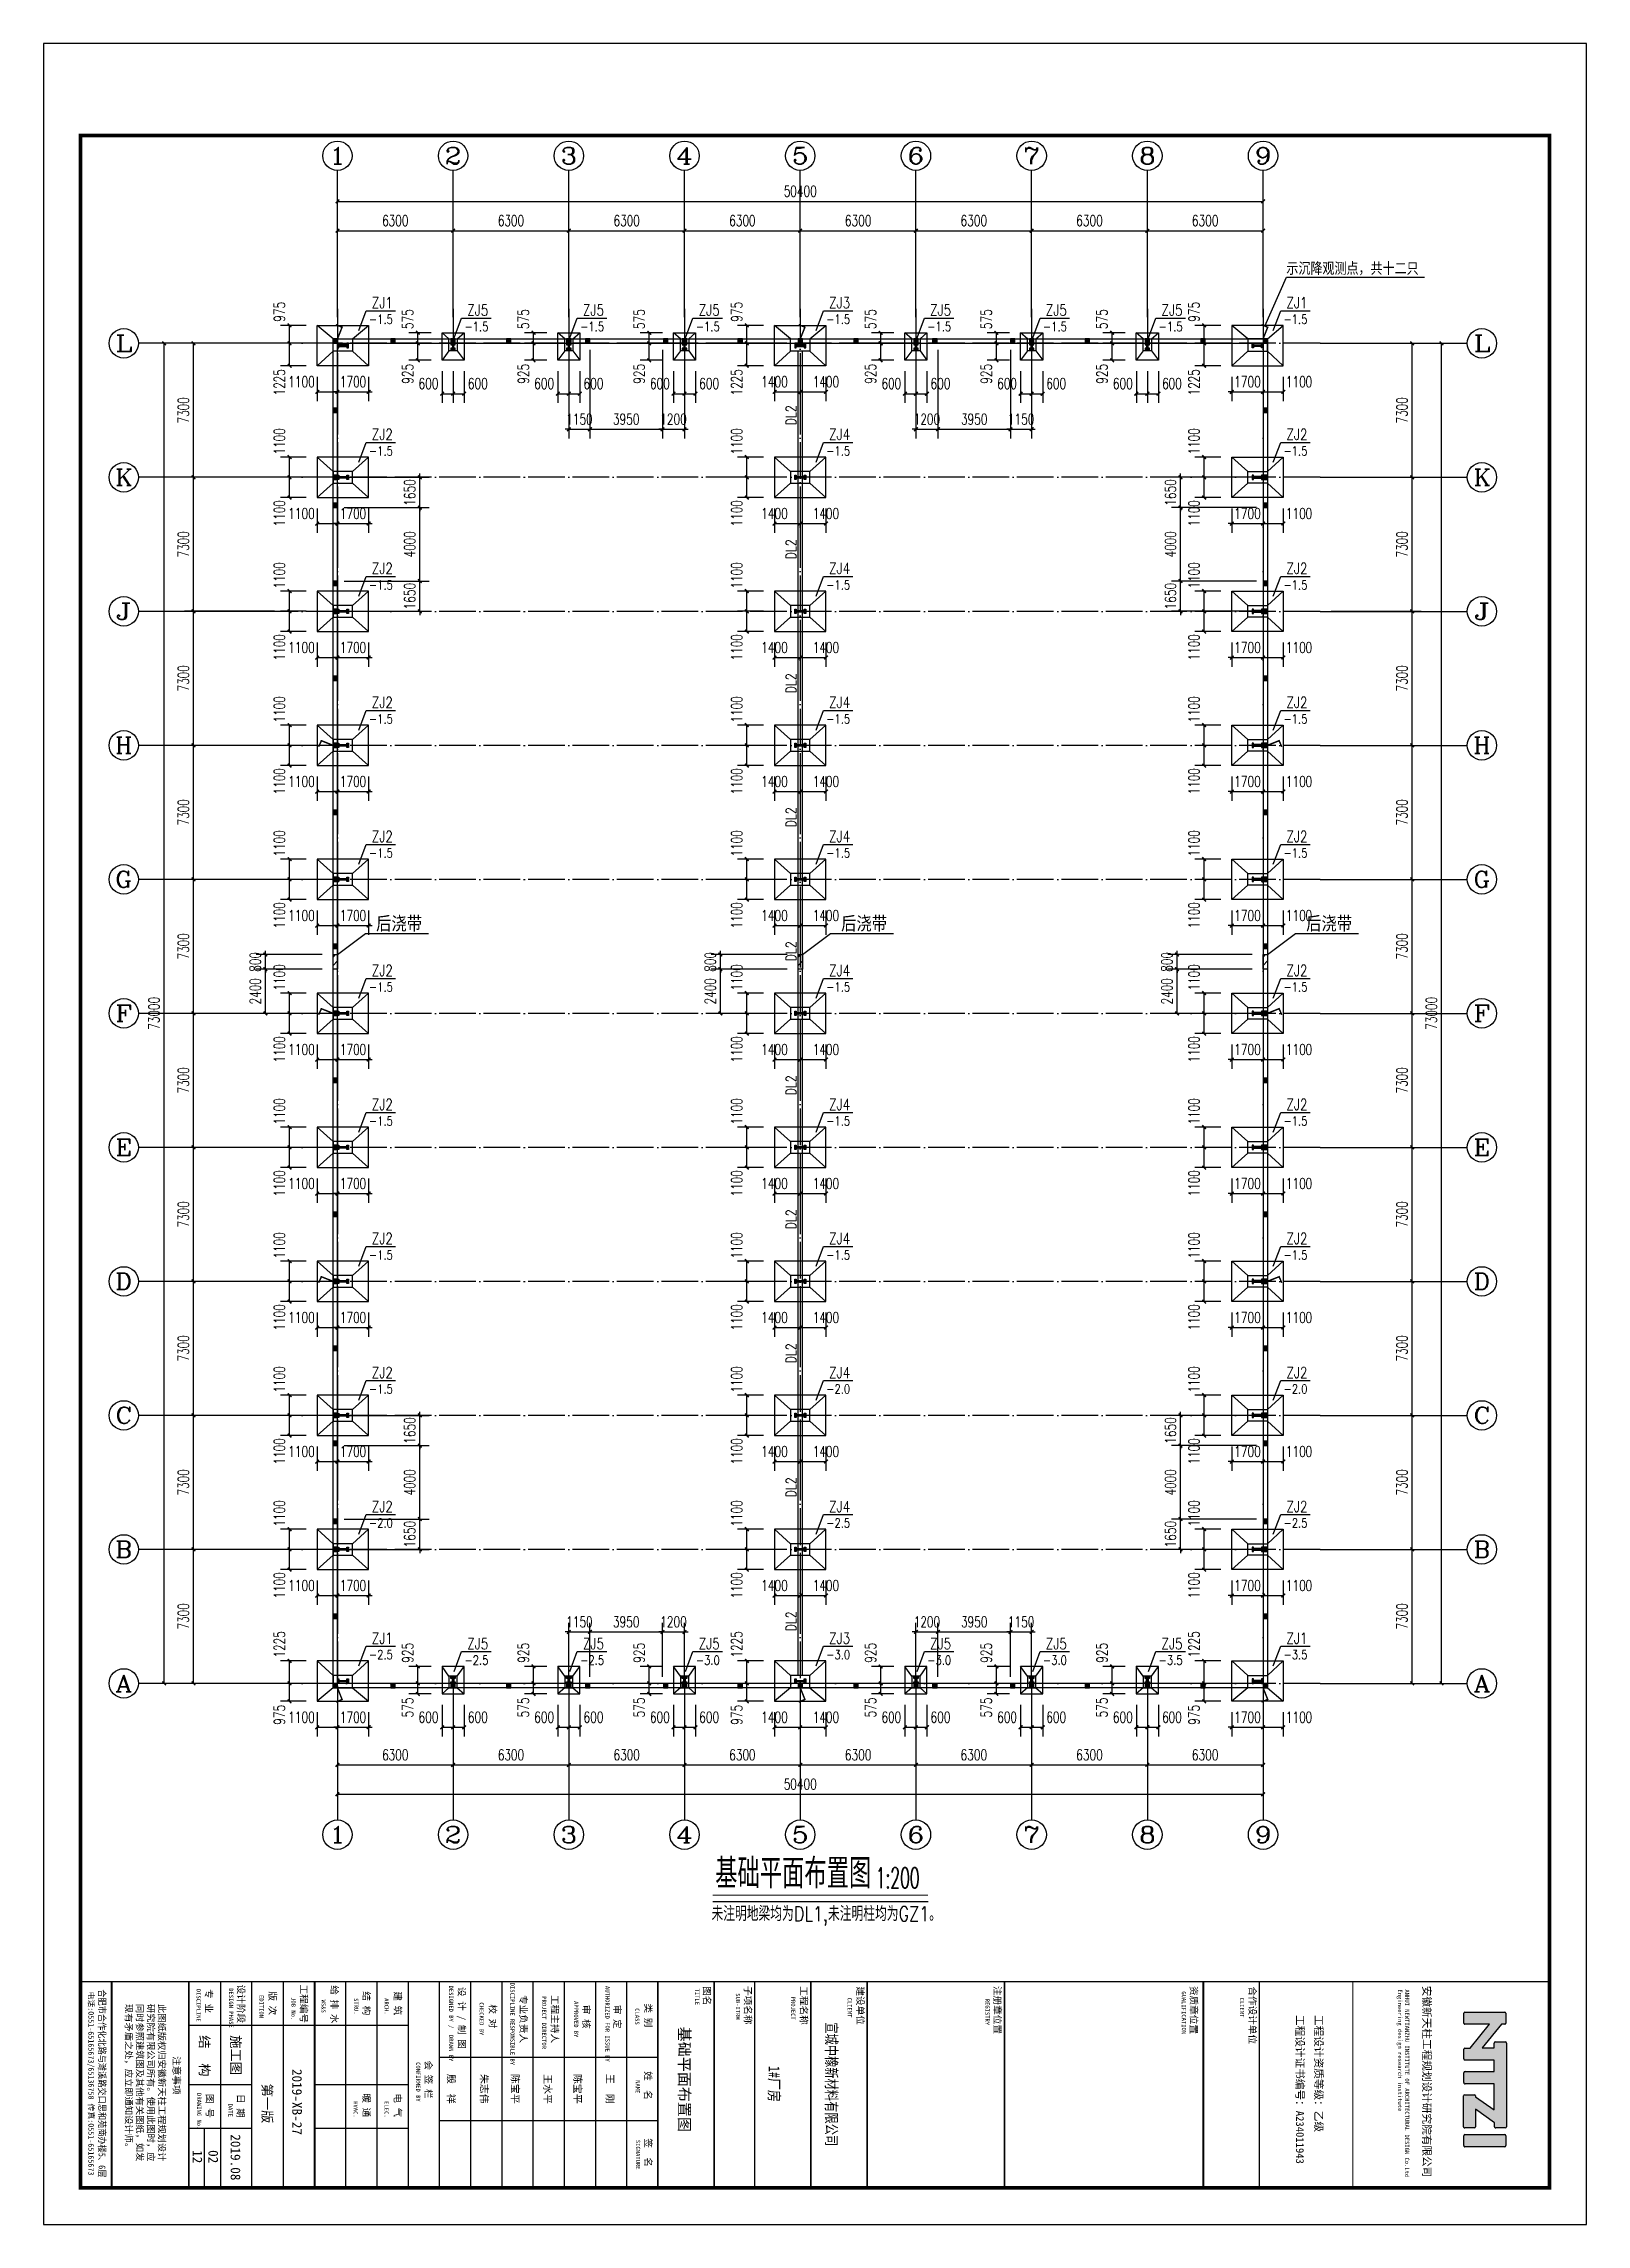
# Model space of a CAD drawing. Extents: x 37237700 to 37865026, y 138877 to 347670.
# Drawn here: x 37237700 to 37321700, y 228870 to 347670 of the extents above; entities that cross this region are included whole.
import ezdxf
from ezdxf.enums import TextEntityAlignment as Align

# ---------------------------------------------------------------- set-up
doc = ezdxf.new("R2010")
doc.units = 0
doc.header["$LTSCALE"] = 1000
doc.header["$MEASUREMENT"] = 0
doc.linetypes.add('ACAD_ISO04W100', pattern=[30.5, 24, -3, 0.5, -3])
doc.linetypes.add('DOTE', pattern=[2.42, 2, -0.2, 0.02, -0.2])
doc.layers.get('0').update_dxf_attribs({"linetype": 'CONTINUOUS'})
doc.layers.get('DEFPOINTS').update_dxf_attribs({"linetype": 'CONTINUOUS'})
for name, color, linetype in [('46', 7, 'CONTINUOUS'), ('AXIS', 3, 'CONTINUOUS'), ('AXIS_TEXT', 7, 'CONTINUOUS'), ('COLUMN', 7, 'CONTINUOUS'), ('DIM_TEXT', 3, 'CONTINUOUS'), ('DOTE', 1, 'ACAD_ISO04W100'), ('PUB_DIM', 3, 'CONTINUOUS'), ('PUB_HATCH', 8, 'CONTINUOUS'), ('PUB_TAB', 7, 'CONTINUOUS'), ('PUB_TEXT', 7, 'CONTINUOUS'), ('PUB_TITLE', 4, 'CONTINUOUS'), ('PUB_WZ', 7, 'CONTINUOUS'), ('标注', 4, 'CONTINUOUS'), ('标注、文字', 3, 'CONTINUOUS'), ('独立基础', 2, 'CONTINUOUS')]:
    doc.layers.add(name, color=color, linetype=linetype)
doc.styles.add('-宋体', font='', dxfattribs={"width": 0.8})
doc.styles.add('-黑体', font='simhei.ttf')
doc.styles.add('_HZTXT', font='txt.shx', dxfattribs={"width": 0.8, "bigfont": 'hztxt.shx'})
doc.styles.add('_SIMPLEX', font='SIMPLEX', dxfattribs={"width": 0.8})
doc.styles.add('_TCH_AXIS', font='COMPLEX', dxfattribs={"bigfont": 'GBCBIG'})
doc.styles.add('_TCH_DIM_T3', font='SIMPLEX', dxfattribs={"width": 0.705882, "bigfont": 'GBCBIG'})
doc.styles.add('COMPLEX', font='COMPLEX')
doc.styles.add('DIM_FONT', font='SIMPLEX.shx', dxfattribs={"width": 0.8})
doc.styles.add('STYLE-黑体', font='simhei.ttf')
doc.styles.add('TQ', font='')
doc.styles.add('中西', font='romans.shx', dxfattribs={"width": 0.8, "height": 350, "bigfont": 'hztxt.shx'})
doc.styles.get('-宋体').set_extended_font_data('SimSun')
doc.styles.get('TQ').set_extended_font_data('SimSun')
doc.dimstyles.new('_TCH_ARCH&&200', dxfattribs={"dimtxt": 595, "dimasz": 200, "dimexe": 500, "dimexo": 600, "dimgap": 252.5, "dimtad": 1, "dimdec": 0, "dimzin": 0, "dimdsep": 46, "dimtxsty": '_TCH_DIM_T3', "dimblk": 'ARCHTICK', "dimcen": 0.09, "dimclrt": 7, "dimazin": 2, "dimtfac": 1, "dimtdec": 0, "dimtix": 1, "dimtmove": 2, "dimatfit": 3, "dimfxl": 1, "dimtolj": 1, "dimtzin": 0, "dimarcsym": 0})

msp = doc.modelspace()

# ---------------------------------------------------------------- texts
at = {"width": 0.8}
for s, height, style, p in [('示沉降观测点，共十二只', 600, '-宋体', (37305366.2, 335136.2)), ('ZJ1', 600, 'DIM_FONT', (37255562.9, 333251.9, 0)), ('ZJ3', 600, 'DIM_FONT', (37280462.9, 333251.9, 0)), ('ZJ1', 600, 'DIM_FONT', (37305362.9, 333251.9, 0)), ('-1.5', 500, 'DIM_FONT', (37255414.3, 332405.8, 0)), ('ZJ5', 600, 'DIM_FONT', (37260762.9, 332851.9, 0)), ('ZJ5', 600, 'DIM_FONT', (37267062.9, 332851.9, 0)), ('ZJ5', 600, 'DIM_FONT', (37273362.9, 332851.9, 0)), ('-1.5', 500, 'DIM_FONT', (37280314.3, 332405.8, 0)), ('ZJ5', 600, 'DIM_FONT', (37285962.9, 332851.9, 0)), ('ZJ5', 600, 'DIM_FONT', (37292262.9, 332851.9, 0)), ('ZJ5', 600, 'DIM_FONT', (37298562.9, 332851.9, 0)), ('-1.5', 500, 'DIM_FONT', (37305214.3, 332405.8, 0)), ('-1.5', 500, 'DIM_FONT', (37260614.3, 332005.8, 0)), ('-1.5', 500, 'DIM_FONT', (37266914.3, 332005.8, 0)), ('-1.5', 500, 'DIM_FONT', (37273214.3, 332005.8, 0)), ('-1.5', 500, 'DIM_FONT', (37285814.3, 332005.8, 0)), ('-1.5', 500, 'DIM_FONT', (37292114.3, 332005.8, 0)), ('-1.5', 500, 'DIM_FONT', (37298414.3, 332005.8, 0)), ('-1.5', 500, 'DIM_FONT', (37255414.3, 325230.8, 0)), ('ZJ2', 600, 'DIM_FONT', (37255562.9, 326076.9, 0)), ('-1.5', 500, 'DIM_FONT', (37280314.3, 325230.8, 0)), ('ZJ4', 600, 'DIM_FONT', (37280462.9, 326076.9, 0)), ('-1.5', 500, 'DIM_FONT', (37305214.3, 325230.8, 0)), ('ZJ2', 600, 'DIM_FONT', (37305362.9, 326076.9, 0)), ('-1.5', 500, 'DIM_FONT', (37255414.3, 317930.8, 0)), ('ZJ2', 600, 'DIM_FONT', (37255562.9, 318776.9, 0)), ('-1.5', 500, 'DIM_FONT', (37280314.3, 317930.8, 0)), ('ZJ4', 600, 'DIM_FONT', (37280462.9, 318776.9, 0)), ('-1.5', 500, 'DIM_FONT', (37305214.3, 317930.8, 0)), ('ZJ2', 600, 'DIM_FONT', (37305362.9, 318776.9, 0)), ('ZJ2', 600, 'DIM_FONT', (37255562.9, 311476.9, 0)), ('ZJ4', 600, 'DIM_FONT', (37280462.9, 311476.9, 0)), ('ZJ2', 600, 'DIM_FONT', (37305362.9, 311476.9, 0)), ('-1.5', 500, 'DIM_FONT', (37255414.3, 310630.8, 0)), ('-1.5', 500, 'DIM_FONT', (37280314.3, 310630.8, 0)), ('-1.5', 500, 'DIM_FONT', (37305214.3, 310630.8, 0)), ('ZJ2', 600, 'DIM_FONT', (37255562.9, 304176.9, 0)), ('ZJ4', 600, 'DIM_FONT', (37280462.9, 304176.9, 0)), ('ZJ2', 600, 'DIM_FONT', (37305362.9, 304176.9, 0)), ('-1.5', 500, 'DIM_FONT', (37255414.3, 303330.8, 0)), ('-1.5', 500, 'DIM_FONT', (37280314.3, 303330.8, 0)), ('-1.5', 500, 'DIM_FONT', (37305214.3, 303330.8, 0)), ('ZJ2', 600, 'DIM_FONT', (37255562.9, 296876.9, 0)), ('ZJ4', 600, 'DIM_FONT', (37280462.9, 296876.9, 0)), ('ZJ2', 600, 'DIM_FONT', (37305362.9, 296876.9, 0)), ('-1.5', 500, 'DIM_FONT', (37255414.3, 296030.8, 0)), ('-1.5', 500, 'DIM_FONT', (37280314.3, 296030.8, 0)), ('-1.5', 500, 'DIM_FONT', (37305214.3, 296030.8, 0)), ('ZJ2', 600, 'DIM_FONT', (37255562.9, 289576.9, 0)), ('ZJ4', 600, 'DIM_FONT', (37280462.9, 289576.9, 0)), ('ZJ2', 600, 'DIM_FONT', (37305362.9, 289576.9, 0)), ('-1.5', 500, 'DIM_FONT', (37255414.3, 288730.8, 0)), ('-1.5', 500, 'DIM_FONT', (37280314.3, 288730.8, 0)), ('-1.5', 500, 'DIM_FONT', (37305214.3, 288730.8, 0)), ('ZJ2', 600, 'DIM_FONT', (37255562.9, 282276.9, 0)), ('ZJ4', 600, 'DIM_FONT', (37280462.9, 282276.9, 0)), ('ZJ2', 600, 'DIM_FONT', (37305362.9, 282276.9, 0)), ('-1.5', 500, 'DIM_FONT', (37255414.3, 281430.8, 0)), ('-1.5', 500, 'DIM_FONT', (37280314.3, 281430.8, 0)), ('-1.5', 500, 'DIM_FONT', (37305214.3, 281430.8, 0)), ('-1.5', 500, 'DIM_FONT', (37255414.3, 274130.8, 0)), ('ZJ2', 600, 'DIM_FONT', (37255562.9, 274976.9, 0)), ('-2.0', 500, 'DIM_FONT', (37280314.3, 274130.8, 0)), ('ZJ4', 600, 'DIM_FONT', (37280462.9, 274976.9, 0)), ('-2.0', 500, 'DIM_FONT', (37305214.3, 274130.8, 0)), ('ZJ2', 600, 'DIM_FONT', (37305362.9, 274976.9, 0)), ('-2.0', 500, 'DIM_FONT', (37255414.3, 266830.8, 0)), ('ZJ2', 600, 'DIM_FONT', (37255562.9, 267676.9, 0)), ('-2.5', 500, 'DIM_FONT', (37280314.3, 266830.8, 0)), ('ZJ4', 600, 'DIM_FONT', (37280462.9, 267676.9, 0)), ('-2.5', 500, 'DIM_FONT', (37305214.3, 266830.8, 0)), ('ZJ2', 600, 'DIM_FONT', (37305362.9, 267676.9, 0)), ('ZJ1', 600, 'DIM_FONT', (37255562.9, 260501.9, 0)), ('ZJ5', 600, 'DIM_FONT', (37260762.9, 260201.9, 0)), ('ZJ5', 600, 'DIM_FONT', (37267062.9, 260201.9, 0)), ('ZJ5', 600, 'DIM_FONT', (37273362.9, 260201.9, 0)), ('ZJ3', 600, 'DIM_FONT', (37280462.9, 260501.9, 0)), ('ZJ5', 600, 'DIM_FONT', (37285962.9, 260201.9, 0)), ('ZJ5', 600, 'DIM_FONT', (37292262.9, 260201.9, 0)), ('ZJ5', 600, 'DIM_FONT', (37298562.9, 260201.9, 0)), ('ZJ1', 600, 'DIM_FONT', (37305362.9, 260501.9, 0)), ('-2.5', 500, 'DIM_FONT', (37255414.3, 259655.8, 0)), ('-2.5', 500, 'DIM_FONT', (37260614.3, 259355.8, 0)), ('-2.5', 500, 'DIM_FONT', (37266914.3, 259355.8, 0)), ('-3.0', 500, 'DIM_FONT', (37273214.3, 259355.8, 0)), ('-3.0', 500, 'DIM_FONT', (37280314.3, 259655.8, 0)), ('-3.0', 500, 'DIM_FONT', (37285814.3, 259355.8, 0)), ('-3.0', 500, 'DIM_FONT', (37292114.3, 259355.8, 0)), ('-3.5', 500, 'DIM_FONT', (37298414.3, 259355.8, 0)), ('-3.5', 500, 'DIM_FONT', (37305214.3, 259655.8, 0))]:
    msp.add_text(s, height=height, dxfattribs=dict(at, style=style)).set_placement(p)
at = {"style": 'DIM_FONT', "width": 0.8}
for p in [(37278670.3, 326875.7), (37278670.3, 319575.7), (37278670.3, 312275.7), (37278670.3, 304975.7), (37278670.3, 297675.7), (37278670.3, 290375.7), (37278670.3, 283075.7), (37278670.3, 275775.7), (37278670.3, 268475.7), (37278670.3, 261175.7)]:
    msp.add_text('DL2', height=550, rotation=90, dxfattribs=at).set_placement(p)
at = {"layer": '46', "linetype": 'Continuous', "style": '-黑体'}
for s, p in [('12', (37245810.3, 232917.2)), ('02', (37246675, 232917.2))]:
    msp.add_text(s, height=528.65, rotation=270, dxfattribs=at).set_placement(p)
at = {"layer": 'DIM_TEXT'}
for s, height, style, width, p in [('基础平面布置图', 1618.98, '_HZTXT', 0.75, (37274264.9, 247177.7)), ('1:200', 1125, '_SIMPLEX', 0.55, (37283007.9, 247177.7))]:
    msp.add_text(s, height=height, dxfattribs=dict(at, style=style, width=width)).set_placement(p)
at = {"layer": 'PUB_TAB', "lineweight": -3, "style": 'STYLE-黑体'}
for s, width, p in [('基础平面布置图', 1.000119, (37272292.7, 236769.8)), ('宣城中橡新材料有限公司', 0.75, (37280297.6, 236503.1)), ('1#厂房', 0.8, (37277181, 236520))]:
    msp.add_text(s, height=600, rotation=270, dxfattribs=dict(at, width=width)).set_placement(p, align=Align.CENTER)
at = {"layer": 'PUB_WZ', "style": '_HZTXT'}
for p in [(37255804.9, 299295.8), (37281124.9, 299295.8), (37306444.9, 299295.8)]:
    msp.add_text('后浇带', height=833.33, dxfattribs=at).set_placement(p)
at = {"layer": '标注', "style": '中西', "width": 0.8}
msp.add_text('未注明地梁均为DL1,未注明柱均为GZ1。', height=800, dxfattribs=at).set_placement((37274063, 245393.8))

# ---------------------------------------------------------------- blocks, each defined once
blk = doc.blocks.new('ly')
at = {"layer": 'PUB_TEXT', "insert": (-5884, 1715), "char_height": 212, "width": 5144.75, "attachment_point": 1, "style": 'TQ'}
blk.add_mtext('\\pt576;此图纸版权归安徽新天柱工程规划设计研究院有限公司所有。使用此图时，应同时参照建筑图及其他有关图纸，如发现有矛盾之处，应立即通知设计师。', dxfattribs=at)
blk = doc.blocks.new('tk0')
h = blk.add_hatch(color=256)
h.paths.add_polyline_path([(32852392, -1204546), (32853685, -1205603), (32853685, -1205878, 0.4142136), (32853749, -1205942), (32854275, -1205942, 0.4142136), (32854339, -1205878), (32854339, -1204280), (32854967, -1204280), (32854967, -1205875, 0.4142136), (32855031, -1205939), (32855571, -1205939, 0.4142136), (32855635, -1205875), (32855635, -1204280), (32857060, -1204280), (32856336, -1205302), (32856292, -1205302, 0.4142136), (32856228, -1205366), (32856228, -1205892, 0.4142136), (32856292, -1205956), (32857972, -1205956, 0.4142136), (32858036, -1205892), (32858036, -1205362, 0.4142136), (32857972, -1205298), (32857012, -1205298), (32857761, -1204270), (32857974, -1204270, 0.4142136), (32858038, -1204206), (32858038, -1203685, 0.4142136), (32857974, -1203621), (32853417, -1203621, 0.4142136), (32853353, -1203685), (32853353, -1204218, 0.4142136), (32853417, -1204282), (32853679, -1204282), (32853679, -1204939), (32852388, -1203885), (32852389, -1203708, 0.4148904), (32852325, -1203644), (32851789, -1203644, 0.4142136), (32851725, -1203708), (32851725, -1205882, 0.4142136), (32851789, -1205946), (32852328, -1205946, 0.4142136), (32852392, -1205882)])
h.paths.add_polyline_path([(32858400, -1205878, 0.4142136), (32858464, -1205942), (32858999, -1205942, 0.4142136), (32859063, -1205878), (32859063, -1203710, 0.4142136), (32858999, -1203646), (32858464, -1203646, 0.4142136), (32858400, -1203710)])
for p, q in [((32851725, -1205882), (32851725, -1203708)), ((32851789, -1203644), (32852325, -1203644)), ((32852389, -1203708), (32852388, -1203885)), ((32852388, -1203885), (32853679, -1204939)), ((32853685, -1205603), (32852392, -1204546)), ((32852392, -1204546), (32852392, -1205882)), ((32853353, -1204218), (32853353, -1203685)), ((32853417, -1203621), (32857974, -1203621)), ((32853679, -1204282), (32853417, -1204282)), ((32853679, -1204939), (32853679, -1204282)), ((32854967, -1204280), (32854339, -1204280)), ((32854339, -1204280), (32854339, -1205878)), ((32854967, -1205875), (32854967, -1204280)), ((32857060, -1204280), (32855635, -1204280)), ((32855635, -1204280), (32855635, -1205875)), ((32856336, -1205302), (32857060, -1204280)), ((32857761, -1204270), (32857012, -1205298)), ((32857974, -1204270), (32857761, -1204270)), ((32858038, -1203685), (32858038, -1204206)), ((32858400, -1205878), (32858400, -1203710)), ((32858464, -1203646), (32858999, -1203646)), ((32859063, -1203710), (32859063, -1205878)), ((32853685, -1205878), (32853685, -1205603)), ((32856228, -1205892), (32856228, -1205366)), ((32856292, -1205302), (32856336, -1205302)), ((32857012, -1205298), (32857972, -1205298)), ((32858036, -1205362), (32858036, -1205892)), ((32852328, -1205946), (32851789, -1205946)), ((32854275, -1205942), (32853749, -1205942)), ((32855571, -1205939), (32855031, -1205939)), ((32857972, -1205956), (32856292, -1205956)), ((32858999, -1205942), (32858464, -1205942))]:
    blk.add_line(p, q)
for centre, start, end in [((32851789, -1203708), 90, 180), ((32852325, -1203708), 359.86763, 90), ((32853417, -1203685), 90, 180), ((32853417, -1204218), 180, 270), ((32857974, -1203685), 0, 90), ((32857974, -1204206), 270, 0), ((32858464, -1203710), 90, 180), ((32858999, -1203710), 0, 90), ((32856292, -1205366), 90, 180), ((32857972, -1205362), 0, 90), ((32851789, -1205882), 180, 270), ((32852328, -1205882), 270, 0), ((32853749, -1205878), 180, 270), ((32854275, -1205878), 270, 0), ((32855031, -1205875), 180, 270), ((32855571, -1205875), 270, 0), ((32856292, -1205892), 180, 270), ((32857972, -1205892), 270, 0), ((32858464, -1205878), 180, 270), ((32858999, -1205878), 270, 0)]:
    blk.add_arc(centre, 64, start, end)
at = {"layer": 'PUB_TEXT'}
for p, q in [((32861287, -1201267), (32859815, -1201267)), ((32861287, -1201267), (32861287, -1202326)), ((32861287, -1281267), (32861287, -1280292)), ((32861292, -1281268), (32859731, -1281268))]:
    blk.add_line(p, q, dxfattribs=at)
at = {"layer": 'PUB_TITLE'}
for p, q in [((32861287, -1201267), (32850067, -1201267)), ((32854181, -1261723), (32854181, -1249823)), ((32857632, -1261723), (32857632, -1249823)), ((32850067, -1251523), (32861287, -1251523)), ((32850067, -1253223), (32861287, -1253223)), ((32850067, -1254923), (32861287, -1254923)), ((32850067, -1256623), (32861287, -1256623)), ((32850067, -1258323), (32861287, -1258323)), ((32850067, -1260023), (32861287, -1260023)), ((32850067, -1261723), (32861287, -1261723)), ((32850067, -1263423), (32861287, -1263423)), ((32852446, -1268523), (32852446, -1263423)), ((32855676, -1268523), (32855676, -1263423)), ((32858056, -1268523), (32858056, -1263423)), ((32850067, -1265123), (32861287, -1265123)), ((32850067, -1266823), (32861287, -1266823)), ((32852447, -1275368), (32852447, -1268523)), ((32850067, -1270223), (32861287, -1270223)), ((32850067, -1271946), (32861287, -1271946)), ((32855676, -1275368), (32855676, -1271946)), ((32858056, -1275368), (32858056, -1271946)), ((32850067, -1273646), (32861321, -1273646)), ((32861287, -1274507), (32858056, -1274507))]:
    blk.add_line(p, q, dxfattribs=at)
at = {"layer": 'PUB_TITLE', "lineweight": 40}
for p, q in [((32850062, -1220138), (32861282, -1220138)), ((32850067, -1268523), (32861287, -1268523)), ((32850067, -1279567), (32861287, -1279567))]:
    blk.add_line(p, q, dxfattribs=at)
for points, const_width in [([(32850067, -1201267), (32850067, -1281267)], 85), ([(32850067, -1211977), (32861287, -1211977)], 51), ([(32850067, -1217077), (32861287, -1217077)], 85), ([(32850067, -1220137), (32861287, -1220137)], 85), ([(32850067, -1230953), (32861287, -1230953)], 85), ([(32850067, -1238433), (32861287, -1238433)], 85), ([(32850067, -1241493), (32861287, -1241493)], 85), ([(32850067, -1244553), (32861287, -1244553)], 85), ([(32850067, -1246763), (32861287, -1246763)], 85), ([(32850067, -1249823), (32861287, -1249823)], 85), ([(32850067, -1261723), (32861287, -1261723)], 85), ([(32850067, -1275368), (32861232, -1275368)], 85)]:
    blk.add_lwpolyline(points, dxfattribs=dict(at, const_width=const_width))
at = {"layer": 'PUB_TITLE', "const_width": 85}
blk.add_lwpolyline([(32850067, -1268523), (32861287, -1268523)], dxfattribs=at)
at = {"layer": 'PUB_TEXT', "xscale": 1.700000002980232, "yscale": 1.700000002980232, "zscale": 1.700000002980232}
blk.add_blockref('ly', (32861287, -1279567), dxfattribs=at)
at = {"layer": '46', "linetype": 'Continuous', "style": '-黑体'}
for s, height, p in [('2019-XB-27 ', 528.65, (32854824, -1269734)), ('第一版', 528.7, (32855625, -1271359)), ('施工图', 528.7, (32852988, -1273068)), ('2019.08', 528.7, (32858381, -1273080)), ('结', 529, (32852988, -1274773)), ('构', 529, (32854517, -1274773))]:
    blk.add_text(s, height=height, dxfattribs=at).set_placement(p)
at = {"layer": 'PUB_TEXT', "style": 'TQ'}
for s, height, p in [('王  刚', 396, (32855098, -1252630)), ('陈宝平', 396, (32855098, -1254390)), ('王水平', 396, (32855110, -1256019)), ('陈宝平', 396, (32855098, -1257790)), ('朱志伟', 396, (32855098, -1259475)), ('殷  祥', 396, (32855098, -1261275)), (' 工程编号', 374, (32849973, -1269288)), ('      JOB No.', 229.5, (32849836, -1269778)), ('  版 次', 374, (32850089, -1270993)), (' 设计阶段', 374, (32849973, -1272709)), ('     EDITION', 229.5, (32849896, -1271521)), ('日 期', 374, (32856186, -1272730)), ('     DESIGN PHASE', 229.5, (32849526, -1273170)), ('         DATE', 229.5, (32855101, -1273208)), ('     DISCIPLINE', 229.5, (32849562, -1274943)), ('  专 业', 374, (32849973, -1274462)), ('     DRAWING No.', 229.5, (32855241, -1274909)), ('图 号', 374, (32856186, -1274413)), ('注意事项', 374, (32854126, -1276215)), ('电话:0551-65165673/65136758 传真:0551-65165673', 306, (32850607, -1280833))]:
    blk.add_text(s, height=height, dxfattribs=at).set_placement(p)
at = {"layer": 'PUB_TEXT', "style": 'TQ', "width": 0.85}
blk.add_text('合肥市合作化北路与濉溪路交口思和苑商办楼5、6层 ', height=374, dxfattribs=at).set_placement((32850490, -1280276))
at = {"layer": 'PUB_TEXT', "char_height": 425, "attachment_point": 1, "style": 'TQ'}
for s, insert in [('安徽新天柱工程规划设计研究院有限公司 ', (32850295, -1207742)), ('工程设计资质等级：乙级 ', (32851887, -1213629)), ('工程设计证书编号：A234011943 ', (32851887, -1214649))]:
    blk.add_mtext(s, dxfattribs=dict(at, insert=insert))
at = {"layer": 'PUB_TEXT', "attachment_point": 1, "style": 'TQ'}
for s, insert, char_height, width in [('ANHUI NEWTIANZHU INSTITUTE OF ARCHITECTURAL DESIGN Co.Ltd\\PEngineering design research institute', (32850492, -1208912), 229.5, 10514.71), ('合作设计单位', (32850326, -1217257), 374, 3498.52), ('CLIENT', (32850938, -1217903), 229.5, 4799.1), ('资质章位置', (32850304, -1220460), 374, 4250), ('GUALIFICATION', (32850593, -1221066), 229.5, 5361.8), ('注册章位置', (32850304, -1231147), 374, 3060), ('REGISTRY', (32851001, -1231763), 229.5, 4799.1), ('建设单位', (32850326, -1238613), 374, 2223.6), ('CLIENT', (32850938, -1239259), 229.5, 4799.1), ('工程名称', (32850323, -1241690), 374, 2223.6), ('PROJECT', (32850887, -1242340), 229.5, 4799.1), ('子项名称', (32850306, -1244736), 374, 2223.6), ('SUB-ITRM', (32850702, -1245348), 229.5, 4799.1), ('图名', (32850313, -1246965), 374, 2223.6), ('TITLE', (32850446, -1247564), 229.5, 4799.1), ('类 别', (32851257, -1250163), 374, 2223.6), ('CLASS', (32851517, -1250828), 229.5, 4799.1), ('姓  名', (32854946, -1250177), 374, 2324.97), ('NAME', (32855436, -1250803), 229.5, 4799.1), ('签  名', (32858602, -1250163), 374, 2948.14), ('SIGNATURE', (32858688, -1250788), 229.5, 4799.1), ('审 定', (32851331, -1251848), 374, 1610.68), ('AUTHORIZED FOR ISSUE BY', (32850303, -1252450), 229.5, 4799.1), ('APPROVED BY', (32851129, -1254157), 229.5, 4799.1), ('审 核', (32851328, -1253533), 374, 2855.71), ('工程主持人', (32850799, -1255246), 374, 3479.12), ('专业负责人', (32850797, -1256953), 374, 3323.07), ('PROJECT DIRECTOR', (32850866, -1255899), 229.5, 4799.1), ('DISCIPLINE RESPONSIBLE BY', (32850125, -1257623), 229.5, 4799.1), ('校 对', (32851305, -1258626), 374, 4012.28), ('设 计 / 制 图', (32850359, -1260315), 374, 5153.93), ('CHECKED BY', (32851196, -1259301), 229.5, 4799.1), ('DESIGNED BY /  DRAWN BY', (32850281, -1260962), 229.5, 4799.1), ('会 签 栏', (32854360, -1262126), 374, 4447.2), ('COMFIRMED BY', (32854453, -1262757), 229.5, 4799.1), ('建 筑', (32850598, -1263802), 374, 4012), ('电 气', (32856153, -1263802), 374, 4012), ('   ARCH.', (32850429, -1264477), 229.5, 4799.1), ('   ELEC.', (32856044, -1264477), 229.5, 4799.1), ('结 构', (32850598, -1265502), 374, 4012), ('   STRU.', (32850429, -1266133), 229.5, 4799.1), ('暖 通', (32856153, -1265502), 374, 4012), ('   HVAC.', (32856044, -1266163), 229.5, 4799.1), ('给 排 水', (32850268, -1267245), 374, 4447.2), ('   WS&S', (32850510, -1267906), 229.5, 4882.4)]:
    blk.add_mtext(s, dxfattribs=dict(at, insert=insert, char_height=char_height, width=width))
blk = doc.blocks.new('_ArchTick')
at = {"color": 0, "linetype": 'ByBlock', "const_width": 0.4}
blk.add_lwpolyline([(-0.5, -0.5), (0.5, 0.5)], dxfattribs=at)
blk = doc.blocks.new('*D1119')
at = {"layer": 'DEFPOINTS', "color": 0}
for p in [(37299413, 298043), (37304097, 298043), (37304097, 297243)]:
    blk.add_point(p, dxfattribs=at)
at = {"layer": 'PUB_DIM', "color": 0, "lineweight": -2}
for p, q in [((37299413, 298043), (37299413, 298243)), ((37303497, 298043), (37298913, 298043)), ((37303497, 297243), (37298913, 297243)), ((37299413, 297243), (37299413, 298043)), ((37299413, 297243), (37299413, 297043))]:
    blk.add_line(p, q, dxfattribs=at)
at = {"layer": 'PUB_DIM', "color": 0, "lineweight": -2, "xscale": 200, "yscale": 200, "zscale": 200}
for p, rotation in [((37299413, 298043), 270), ((37299413, 297243), 90)]:
    blk.add_blockref('_ArchTick', p, dxfattribs=dict(at, rotation=rotation))
at = {"layer": 'PUB_DIM', "color": 7, "insert": (37298863, 297643), "char_height": 595, "attachment_point": 5, "rotation": 90, "style": '_TCH_DIM_T3'}
blk.add_mtext('\\A1;800', dxfattribs=at)
blk = doc.blocks.new('*D1120')
at = {"layer": 'DEFPOINTS', "color": 0}
for p in [(37299413, 297243), (37304097, 297243), (37304097, 294843)]:
    blk.add_point(p, dxfattribs=at)
at = {"layer": 'PUB_DIM', "color": 0, "lineweight": -2}
for p, q in [((37303497, 297243), (37298913, 297243)), ((37299413, 294843), (37299413, 297243)), ((37303497, 294843), (37298913, 294843))]:
    blk.add_line(p, q, dxfattribs=at)
at = {"layer": 'PUB_DIM', "color": 0, "lineweight": -2, "xscale": 200, "yscale": 200, "zscale": 200}
for p, rotation in [((37299413, 297243), 90), ((37299413, 294843), 270)]:
    blk.add_blockref('_ArchTick', p, dxfattribs=dict(at, rotation=rotation))
at = {"layer": 'PUB_DIM', "color": 7, "insert": (37298863, 296043), "char_height": 595, "attachment_point": 5, "rotation": 90, "style": '_TCH_DIM_T3'}
blk.add_mtext('\\A1;2400', dxfattribs=at)
blk = doc.blocks.new('*D1121')
at = {"layer": 'DEFPOINTS', "color": 0}
for p in [(37274546, 298043), (37278777, 298043), (37278777, 297243)]:
    blk.add_point(p, dxfattribs=at)
at = {"layer": 'PUB_DIM', "color": 0, "lineweight": -2}
for p, q in [((37274546, 298043), (37274546, 298243)), ((37278177, 298043), (37274046, 298043)), ((37278177, 297243), (37274046, 297243)), ((37274546, 297243), (37274546, 298043)), ((37274546, 297243), (37274546, 297043))]:
    blk.add_line(p, q, dxfattribs=at)
at = {"layer": 'PUB_DIM', "color": 0, "lineweight": -2, "xscale": 200, "yscale": 200, "zscale": 200}
for p, rotation in [((37274546, 298043), 270), ((37274546, 297243), 90)]:
    blk.add_blockref('_ArchTick', p, dxfattribs=dict(at, rotation=rotation))
at = {"layer": 'PUB_DIM', "color": 7, "insert": (37273996, 297643), "char_height": 595, "attachment_point": 5, "rotation": 90, "style": '_TCH_DIM_T3'}
blk.add_mtext('\\A1;800', dxfattribs=at)
blk = doc.blocks.new('*D1122')
at = {"layer": 'DEFPOINTS', "color": 0}
for p in [(37274546, 297243), (37278777, 297243), (37278777, 294843)]:
    blk.add_point(p, dxfattribs=at)
at = {"layer": 'PUB_DIM', "color": 0, "lineweight": -2}
for p, q in [((37278177, 297243), (37274046, 297243)), ((37274546, 294843), (37274546, 297243)), ((37278177, 294843), (37274046, 294843))]:
    blk.add_line(p, q, dxfattribs=at)
at = {"layer": 'PUB_DIM', "color": 0, "lineweight": -2, "xscale": 200, "yscale": 200, "zscale": 200}
for p, rotation in [((37274546, 297243), 90), ((37274546, 294843), 270)]:
    blk.add_blockref('_ArchTick', p, dxfattribs=dict(at, rotation=rotation))
at = {"layer": 'PUB_DIM', "color": 7, "insert": (37273996, 296043), "char_height": 595, "attachment_point": 5, "rotation": 90, "style": '_TCH_DIM_T3'}
blk.add_mtext('\\A1;2400', dxfattribs=at)
blk = doc.blocks.new('*D1123')
at = {"layer": 'DEFPOINTS', "color": 0}
for p in [(37249773, 298043), (37253457, 298043), (37253457, 297243)]:
    blk.add_point(p, dxfattribs=at)
at = {"layer": 'PUB_DIM', "color": 0, "lineweight": -2}
for p, q in [((37249773, 298043), (37249773, 298243)), ((37252857, 298043), (37249273, 298043)), ((37252857, 297243), (37249273, 297243)), ((37249773, 297243), (37249773, 298043)), ((37249773, 297243), (37249773, 297043))]:
    blk.add_line(p, q, dxfattribs=at)
at = {"layer": 'PUB_DIM', "color": 0, "lineweight": -2, "xscale": 200, "yscale": 200, "zscale": 200}
for p, rotation in [((37249773, 298043), 270), ((37249773, 297243), 90)]:
    blk.add_blockref('_ArchTick', p, dxfattribs=dict(at, rotation=rotation))
at = {"layer": 'PUB_DIM', "color": 7, "insert": (37249223, 297643), "char_height": 595, "attachment_point": 5, "rotation": 90, "style": '_TCH_DIM_T3'}
blk.add_mtext('\\A1;800', dxfattribs=at)
blk = doc.blocks.new('*D1124')
at = {"layer": 'DEFPOINTS', "color": 0}
for p in [(37249773, 297243), (37253457, 297243), (37253457, 294843)]:
    blk.add_point(p, dxfattribs=at)
at = {"layer": 'PUB_DIM', "color": 0, "lineweight": -2}
for p, q in [((37252857, 297243), (37249273, 297243)), ((37249773, 294843), (37249773, 297243)), ((37252857, 294843), (37249273, 294843))]:
    blk.add_line(p, q, dxfattribs=at)
at = {"layer": 'PUB_DIM', "color": 0, "lineweight": -2, "xscale": 200, "yscale": 200, "zscale": 200}
for p, rotation in [((37249773, 297243), 90), ((37249773, 294843), 270)]:
    blk.add_blockref('_ArchTick', p, dxfattribs=dict(at, rotation=rotation))
at = {"layer": 'PUB_DIM', "color": 7, "insert": (37249223, 296043), "char_height": 595, "attachment_point": 5, "rotation": 90, "style": '_TCH_DIM_T3'}
blk.add_mtext('\\A1;2400', dxfattribs=at)
blk = doc.blocks.new('*D1125')
at = {"layer": 'DEFPOINTS', "color": 0}
for p in [(37299606, 318393), (37304337, 318393), (37304337, 316743)]:
    blk.add_point(p, dxfattribs=at)
at = {"layer": 'PUB_DIM', "color": 0, "lineweight": -2}
for p, q in [((37303737, 318393), (37299106, 318393)), ((37299606, 318393), (37299606, 318593)), ((37299606, 316743), (37299606, 318393)), ((37303737, 316743), (37299106, 316743)), ((37299606, 316743), (37299606, 316543))]:
    blk.add_line(p, q, dxfattribs=at)
at = {"layer": 'PUB_DIM', "color": 0, "lineweight": -2, "xscale": 200, "yscale": 200, "zscale": 200}
for p, rotation in [((37299606, 318393), 270), ((37299606, 316743), 90)]:
    blk.add_blockref('_ArchTick', p, dxfattribs=dict(at, rotation=rotation))
at = {"layer": 'PUB_DIM', "color": 7, "insert": (37299056, 317568), "char_height": 595, "attachment_point": 5, "rotation": 90, "style": '_TCH_DIM_T3'}
blk.add_mtext('\\A1;1650', dxfattribs=at)
blk = doc.blocks.new('*D1126')
at = {"layer": 'DEFPOINTS', "color": 0}
for p in [(37299606, 322393), (37304337, 322393), (37304337, 318393)]:
    blk.add_point(p, dxfattribs=at)
at = {"layer": 'PUB_DIM', "color": 0, "lineweight": -2}
for p, q in [((37303737, 322393), (37299106, 322393)), ((37299606, 318393), (37299606, 322393)), ((37303737, 318393), (37299106, 318393))]:
    blk.add_line(p, q, dxfattribs=at)
at = {"layer": 'PUB_DIM', "color": 0, "lineweight": -2, "xscale": 200, "yscale": 200, "zscale": 200}
for p, rotation in [((37299606, 322393), 90), ((37299606, 318393), 270)]:
    blk.add_blockref('_ArchTick', p, dxfattribs=dict(at, rotation=rotation))
at = {"layer": 'PUB_DIM', "color": 7, "insert": (37299056, 320393), "char_height": 595, "attachment_point": 5, "rotation": 90, "style": '_TCH_DIM_T3'}
blk.add_mtext('\\A1;4000', dxfattribs=at)
blk = doc.blocks.new('*D1127')
at = {"layer": 'DEFPOINTS', "color": 0}
for p in [(37299606, 324043), (37304337, 324043), (37304337, 322393)]:
    blk.add_point(p, dxfattribs=at)
at = {"layer": 'PUB_DIM', "color": 0, "lineweight": -2}
for p, q in [((37303737, 324043), (37299106, 324043)), ((37299606, 324043), (37299606, 324243)), ((37299606, 322393), (37299606, 324043)), ((37303737, 322393), (37299106, 322393)), ((37299606, 322393), (37299606, 322193))]:
    blk.add_line(p, q, dxfattribs=at)
at = {"layer": 'PUB_DIM', "color": 0, "lineweight": -2, "xscale": 200, "yscale": 200, "zscale": 200}
for p, rotation in [((37299606, 324043), 270), ((37299606, 322393), 90)]:
    blk.add_blockref('_ArchTick', p, dxfattribs=dict(at, rotation=rotation))
at = {"layer": 'PUB_DIM', "color": 7, "insert": (37299056, 323218), "char_height": 595, "attachment_point": 5, "rotation": 90, "style": '_TCH_DIM_T3'}
blk.add_mtext('\\A1;1650', dxfattribs=at)
blk = doc.blocks.new('*D1128')
at = {"layer": 'DEFPOINTS', "color": 0}
for p in [(37299606, 267293), (37304337, 267293), (37304337, 265643)]:
    blk.add_point(p, dxfattribs=at)
at = {"layer": 'PUB_DIM', "color": 0, "lineweight": -2}
for p, q in [((37299606, 267293), (37299606, 267493)), ((37303737, 267293), (37299106, 267293)), ((37299606, 265643), (37299606, 267293)), ((37303737, 265643), (37299106, 265643)), ((37299606, 265643), (37299606, 265443))]:
    blk.add_line(p, q, dxfattribs=at)
at = {"layer": 'PUB_DIM', "color": 0, "lineweight": -2, "xscale": 200, "yscale": 200, "zscale": 200}
for p, rotation in [((37299606, 267293), 270), ((37299606, 265643), 90)]:
    blk.add_blockref('_ArchTick', p, dxfattribs=dict(at, rotation=rotation))
at = {"layer": 'PUB_DIM', "color": 7, "insert": (37299056, 266468), "char_height": 595, "attachment_point": 5, "rotation": 90, "style": '_TCH_DIM_T3'}
blk.add_mtext('\\A1;1650', dxfattribs=at)
blk = doc.blocks.new('*D1129')
at = {"layer": 'DEFPOINTS', "color": 0}
for p in [(37299606, 271293), (37304337, 271293), (37304337, 267293)]:
    blk.add_point(p, dxfattribs=at)
at = {"layer": 'PUB_DIM', "color": 0, "lineweight": -2}
for p, q in [((37303737, 271293), (37299106, 271293)), ((37299606, 267293), (37299606, 271293)), ((37303737, 267293), (37299106, 267293))]:
    blk.add_line(p, q, dxfattribs=at)
at = {"layer": 'PUB_DIM', "color": 0, "lineweight": -2, "xscale": 200, "yscale": 200, "zscale": 200}
for p, rotation in [((37299606, 271293), 90), ((37299606, 267293), 270)]:
    blk.add_blockref('_ArchTick', p, dxfattribs=dict(at, rotation=rotation))
at = {"layer": 'PUB_DIM', "color": 7, "insert": (37299056, 269293), "char_height": 595, "attachment_point": 5, "rotation": 90, "style": '_TCH_DIM_T3'}
blk.add_mtext('\\A1;4000', dxfattribs=at)
blk = doc.blocks.new('*D1130')
at = {"layer": 'DEFPOINTS', "color": 0}
for p in [(37299606, 272943), (37304337, 272943), (37304337, 271293)]:
    blk.add_point(p, dxfattribs=at)
at = {"layer": 'PUB_DIM', "color": 0, "lineweight": -2}
for p, q in [((37303737, 272943), (37299106, 272943)), ((37299606, 272943), (37299606, 273143)), ((37299606, 271293), (37299606, 272943)), ((37303737, 271293), (37299106, 271293)), ((37299606, 271293), (37299606, 271093))]:
    blk.add_line(p, q, dxfattribs=at)
at = {"layer": 'PUB_DIM', "color": 0, "lineweight": -2, "xscale": 200, "yscale": 200, "zscale": 200}
for p, rotation in [((37299606, 272943), 270), ((37299606, 271293), 90)]:
    blk.add_blockref('_ArchTick', p, dxfattribs=dict(at, rotation=rotation))
at = {"layer": 'PUB_DIM', "color": 7, "insert": (37299056, 272118), "char_height": 595, "attachment_point": 5, "rotation": 90, "style": '_TCH_DIM_T3'}
blk.add_mtext('\\A1;1650', dxfattribs=at)
blk = doc.blocks.new('*D1131')
at = {"layer": 'DEFPOINTS', "color": 0}
for p in [(37253457, 318393), (37258187, 318393), (37253457, 316743)]:
    blk.add_point(p, dxfattribs=at)
at = {"layer": 'PUB_DIM', "color": 0, "lineweight": -2}
for p, q in [((37254057, 318393), (37258687, 318393)), ((37258187, 318393), (37258187, 318593)), ((37258187, 316743), (37258187, 318393)), ((37254057, 316743), (37258687, 316743)), ((37258187, 316743), (37258187, 316543))]:
    blk.add_line(p, q, dxfattribs=at)
at = {"layer": 'PUB_DIM', "color": 0, "lineweight": -2, "xscale": 200, "yscale": 200, "zscale": 200}
for p, rotation in [((37258187, 318393), 270), ((37258187, 316743), 90)]:
    blk.add_blockref('_ArchTick', p, dxfattribs=dict(at, rotation=rotation))
at = {"layer": 'PUB_DIM', "color": 7, "insert": (37257637, 317568), "char_height": 595, "attachment_point": 5, "rotation": 90, "style": '_TCH_DIM_T3'}
blk.add_mtext('\\A1;1650', dxfattribs=at)
blk = doc.blocks.new('*D1132')
at = {"layer": 'DEFPOINTS', "color": 0}
for p in [(37253457, 322393), (37258187, 322393), (37253457, 318393)]:
    blk.add_point(p, dxfattribs=at)
at = {"layer": 'PUB_DIM', "color": 0, "lineweight": -2}
for p, q in [((37254057, 322393), (37258687, 322393)), ((37258187, 318393), (37258187, 322393)), ((37254057, 318393), (37258687, 318393))]:
    blk.add_line(p, q, dxfattribs=at)
at = {"layer": 'PUB_DIM', "color": 0, "lineweight": -2, "xscale": 200, "yscale": 200, "zscale": 200}
for p, rotation in [((37258187, 322393), 90), ((37258187, 318393), 270)]:
    blk.add_blockref('_ArchTick', p, dxfattribs=dict(at, rotation=rotation))
at = {"layer": 'PUB_DIM', "color": 7, "insert": (37257637, 320393), "char_height": 595, "attachment_point": 5, "rotation": 90, "style": '_TCH_DIM_T3'}
blk.add_mtext('\\A1;4000', dxfattribs=at)
blk = doc.blocks.new('*D1133')
at = {"layer": 'DEFPOINTS', "color": 0}
for p in [(37253457, 324043), (37258187, 324043), (37253457, 322393)]:
    blk.add_point(p, dxfattribs=at)
at = {"layer": 'PUB_DIM', "color": 0, "lineweight": -2}
for p, q in [((37254057, 324043), (37258687, 324043)), ((37258187, 324043), (37258187, 324243)), ((37258187, 322393), (37258187, 324043)), ((37254057, 322393), (37258687, 322393)), ((37258187, 322393), (37258187, 322193))]:
    blk.add_line(p, q, dxfattribs=at)
at = {"layer": 'PUB_DIM', "color": 0, "lineweight": -2, "xscale": 200, "yscale": 200, "zscale": 200}
for p, rotation in [((37258187, 324043), 270), ((37258187, 322393), 90)]:
    blk.add_blockref('_ArchTick', p, dxfattribs=dict(at, rotation=rotation))
at = {"layer": 'PUB_DIM', "color": 7, "insert": (37257637, 323218), "char_height": 595, "attachment_point": 5, "rotation": 90, "style": '_TCH_DIM_T3'}
blk.add_mtext('\\A1;1650', dxfattribs=at)
blk = doc.blocks.new('*D1134')
at = {"layer": 'DEFPOINTS', "color": 0}
for p in [(37253457, 267293), (37258187, 267293), (37253457, 265643)]:
    blk.add_point(p, dxfattribs=at)
at = {"layer": 'PUB_DIM', "color": 0, "lineweight": -2}
for p, q in [((37258187, 267293), (37258187, 267493)), ((37254057, 267293), (37258687, 267293)), ((37258187, 265643), (37258187, 267293)), ((37254057, 265643), (37258687, 265643)), ((37258187, 265643), (37258187, 265443))]:
    blk.add_line(p, q, dxfattribs=at)
at = {"layer": 'PUB_DIM', "color": 0, "lineweight": -2, "xscale": 200, "yscale": 200, "zscale": 200}
for p, rotation in [((37258187, 267293), 270), ((37258187, 265643), 90)]:
    blk.add_blockref('_ArchTick', p, dxfattribs=dict(at, rotation=rotation))
at = {"layer": 'PUB_DIM', "color": 7, "insert": (37257637, 266468), "char_height": 595, "attachment_point": 5, "rotation": 90, "style": '_TCH_DIM_T3'}
blk.add_mtext('\\A1;1650', dxfattribs=at)
blk = doc.blocks.new('*D1135')
at = {"layer": 'DEFPOINTS', "color": 0}
for p in [(37253457, 271293), (37258187, 271293), (37253457, 267293)]:
    blk.add_point(p, dxfattribs=at)
at = {"layer": 'PUB_DIM', "color": 0, "lineweight": -2}
for p, q in [((37254057, 271293), (37258687, 271293)), ((37258187, 267293), (37258187, 271293)), ((37254057, 267293), (37258687, 267293))]:
    blk.add_line(p, q, dxfattribs=at)
at = {"layer": 'PUB_DIM', "color": 0, "lineweight": -2, "xscale": 200, "yscale": 200, "zscale": 200}
for p, rotation in [((37258187, 271293), 90), ((37258187, 267293), 270)]:
    blk.add_blockref('_ArchTick', p, dxfattribs=dict(at, rotation=rotation))
at = {"layer": 'PUB_DIM', "color": 7, "insert": (37257637, 269293), "char_height": 595, "attachment_point": 5, "rotation": 90, "style": '_TCH_DIM_T3'}
blk.add_mtext('\\A1;4000', dxfattribs=at)
blk = doc.blocks.new('*D1136')
at = {"layer": 'DEFPOINTS', "color": 0}
for p in [(37253457, 272943), (37258187, 272943), (37253457, 271293)]:
    blk.add_point(p, dxfattribs=at)
at = {"layer": 'PUB_DIM', "color": 0, "lineweight": -2}
for p, q in [((37254057, 272943), (37258687, 272943)), ((37258187, 272943), (37258187, 273143)), ((37258187, 271293), (37258187, 272943)), ((37254057, 271293), (37258687, 271293)), ((37258187, 271293), (37258187, 271093))]:
    blk.add_line(p, q, dxfattribs=at)
at = {"layer": 'PUB_DIM', "color": 0, "lineweight": -2, "xscale": 200, "yscale": 200, "zscale": 200}
for p, rotation in [((37258187, 272943), 270), ((37258187, 271293), 90)]:
    blk.add_blockref('_ArchTick', p, dxfattribs=dict(at, rotation=rotation))
at = {"layer": 'PUB_DIM', "color": 7, "insert": (37257637, 272118), "char_height": 595, "attachment_point": 5, "rotation": 90, "style": '_TCH_DIM_T3'}
blk.add_mtext('\\A1;1650', dxfattribs=at)
blk = doc.blocks.new('*D1137')
at = {"layer": 'DEFPOINTS', "color": 0}
for p in [(37290347, 331583), (37291497, 331583), (37291497, 326660)]:
    blk.add_point(p, dxfattribs=at)
at = {"layer": 'PUB_DIM', "color": 0, "lineweight": -2}
for p, q in [((37290347, 330983), (37290347, 326160)), ((37291497, 330983), (37291497, 326160)), ((37290347, 326660), (37290147, 326660)), ((37290347, 326660), (37291497, 326660)), ((37291497, 326660), (37291697, 326660))]:
    blk.add_line(p, q, dxfattribs=at)
at = {"layer": 'PUB_DIM', "color": 0, "lineweight": -2, "xscale": 200, "yscale": 200, "zscale": 200}
blk.add_blockref('_ArchTick', (37290347, 326660), dxfattribs=at)
at = {"layer": 'PUB_DIM', "color": 0, "lineweight": -2, "xscale": 200, "yscale": 200, "zscale": 200, "rotation": 180}
blk.add_blockref('_ArchTick', (37291497, 326660), dxfattribs=at)
at = {"layer": 'PUB_DIM', "color": 7, "insert": (37290922, 327210), "char_height": 595, "attachment_point": 5, "style": '_TCH_DIM_T3'}
blk.add_mtext('\\A1;1150', dxfattribs=at)
blk = doc.blocks.new('*D1138')
at = {"layer": 'DEFPOINTS', "color": 0}
for p in [(37286397, 331583), (37290347, 331583), (37290347, 326660)]:
    blk.add_point(p, dxfattribs=at)
at = {"layer": 'PUB_DIM', "color": 0, "lineweight": -2}
for p, q in [((37286397, 330983), (37286397, 326160)), ((37290347, 330983), (37290347, 326160)), ((37286397, 326660), (37290347, 326660))]:
    blk.add_line(p, q, dxfattribs=at)
at = {"layer": 'PUB_DIM', "color": 0, "lineweight": -2, "xscale": 200, "yscale": 200, "zscale": 200, "rotation": 180}
blk.add_blockref('_ArchTick', (37286397, 326660), dxfattribs=at)
at = {"layer": 'PUB_DIM', "color": 0, "lineweight": -2, "xscale": 200, "yscale": 200, "zscale": 200}
blk.add_blockref('_ArchTick', (37290347, 326660), dxfattribs=at)
at = {"layer": 'PUB_DIM', "color": 7, "insert": (37288372, 327210), "char_height": 595, "attachment_point": 5, "style": '_TCH_DIM_T3'}
blk.add_mtext('\\A1;3950', dxfattribs=at)
blk = doc.blocks.new('*D1139')
at = {"layer": 'DEFPOINTS', "color": 0}
for p in [(37285197, 331583), (37286397, 331583), (37286397, 326660)]:
    blk.add_point(p, dxfattribs=at)
at = {"layer": 'PUB_DIM', "color": 0, "lineweight": -2}
for p, q in [((37285197, 330983), (37285197, 326160)), ((37286397, 330983), (37286397, 326160)), ((37285197, 326660), (37284997, 326660)), ((37285197, 326660), (37286397, 326660)), ((37286397, 326660), (37286597, 326660))]:
    blk.add_line(p, q, dxfattribs=at)
at = {"layer": 'PUB_DIM', "color": 0, "lineweight": -2, "xscale": 200, "yscale": 200, "zscale": 200}
blk.add_blockref('_ArchTick', (37285197, 326660), dxfattribs=at)
at = {"layer": 'PUB_DIM', "color": 0, "lineweight": -2, "xscale": 200, "yscale": 200, "zscale": 200, "rotation": 180}
blk.add_blockref('_ArchTick', (37286397, 326660), dxfattribs=at)
at = {"layer": 'PUB_DIM', "color": 7, "insert": (37285797, 327210), "char_height": 595, "attachment_point": 5, "style": '_TCH_DIM_T3'}
blk.add_mtext('\\A1;1200', dxfattribs=at)
blk = doc.blocks.new('*D1140')
at = {"layer": 'DEFPOINTS', "color": 0}
for p in [(37266297, 331583), (37267447, 331583), (37267447, 326660)]:
    blk.add_point(p, dxfattribs=at)
at = {"layer": 'PUB_DIM', "color": 0, "lineweight": -2}
for p, q in [((37266297, 330983), (37266297, 326160)), ((37267447, 330983), (37267447, 326160)), ((37266297, 326660), (37266097, 326660)), ((37266297, 326660), (37267447, 326660)), ((37267447, 326660), (37267647, 326660))]:
    blk.add_line(p, q, dxfattribs=at)
at = {"layer": 'PUB_DIM', "color": 0, "lineweight": -2, "xscale": 200, "yscale": 200, "zscale": 200}
blk.add_blockref('_ArchTick', (37266297, 326660), dxfattribs=at)
at = {"layer": 'PUB_DIM', "color": 0, "lineweight": -2, "xscale": 200, "yscale": 200, "zscale": 200, "rotation": 180}
blk.add_blockref('_ArchTick', (37267447, 326660), dxfattribs=at)
at = {"layer": 'PUB_DIM', "color": 7, "insert": (37266872, 327210), "char_height": 595, "attachment_point": 5, "style": '_TCH_DIM_T3'}
blk.add_mtext('\\A1;1150', dxfattribs=at)
blk = doc.blocks.new('*D1141')
at = {"layer": 'DEFPOINTS', "color": 0}
for p in [(37267447, 331583), (37271397, 331583), (37271397, 326660)]:
    blk.add_point(p, dxfattribs=at)
at = {"layer": 'PUB_DIM', "color": 0, "lineweight": -2}
for p, q in [((37267447, 330983), (37267447, 326160)), ((37271397, 330983), (37271397, 326160)), ((37267447, 326660), (37271397, 326660))]:
    blk.add_line(p, q, dxfattribs=at)
at = {"layer": 'PUB_DIM', "color": 0, "lineweight": -2, "xscale": 200, "yscale": 200, "zscale": 200, "rotation": 180}
blk.add_blockref('_ArchTick', (37267447, 326660), dxfattribs=at)
at = {"layer": 'PUB_DIM', "color": 0, "lineweight": -2, "xscale": 200, "yscale": 200, "zscale": 200}
blk.add_blockref('_ArchTick', (37271397, 326660), dxfattribs=at)
at = {"layer": 'PUB_DIM', "color": 7, "insert": (37269422, 327210), "char_height": 595, "attachment_point": 5, "style": '_TCH_DIM_T3'}
blk.add_mtext('\\A1;3950', dxfattribs=at)
blk = doc.blocks.new('*D1142')
at = {"layer": 'DEFPOINTS', "color": 0}
for p in [(37271397, 331583), (37272597, 331583), (37272597, 326660)]:
    blk.add_point(p, dxfattribs=at)
at = {"layer": 'PUB_DIM', "color": 0, "lineweight": -2}
for p, q in [((37271397, 330983), (37271397, 326160)), ((37272597, 330983), (37272597, 326160)), ((37271397, 326660), (37271197, 326660)), ((37271397, 326660), (37272597, 326660)), ((37272597, 326660), (37272797, 326660))]:
    blk.add_line(p, q, dxfattribs=at)
at = {"layer": 'PUB_DIM', "color": 0, "lineweight": -2, "xscale": 200, "yscale": 200, "zscale": 200}
blk.add_blockref('_ArchTick', (37271397, 326660), dxfattribs=at)
at = {"layer": 'PUB_DIM', "color": 0, "lineweight": -2, "xscale": 200, "yscale": 200, "zscale": 200, "rotation": 180}
blk.add_blockref('_ArchTick', (37272597, 326660), dxfattribs=at)
at = {"layer": 'PUB_DIM', "color": 7, "insert": (37271997, 327210), "char_height": 595, "attachment_point": 5, "style": '_TCH_DIM_T3'}
blk.add_mtext('\\A1;1200', dxfattribs=at)
blk = doc.blocks.new('*D1143')
at = {"layer": 'DEFPOINTS', "color": 0}
for p in [(37291497, 261144), (37290347, 258103), (37291497, 258103)]:
    blk.add_point(p, dxfattribs=at)
at = {"layer": 'PUB_DIM', "color": 0, "lineweight": -2}
for p, q in [((37290347, 258703), (37290347, 261644)), ((37291497, 258703), (37291497, 261644)), ((37290347, 261144), (37290147, 261144)), ((37290347, 261144), (37291497, 261144)), ((37291497, 261144), (37291697, 261144))]:
    blk.add_line(p, q, dxfattribs=at)
at = {"layer": 'PUB_DIM', "color": 0, "lineweight": -2, "xscale": 200, "yscale": 200, "zscale": 200}
blk.add_blockref('_ArchTick', (37290347, 261144), dxfattribs=at)
at = {"layer": 'PUB_DIM', "color": 0, "lineweight": -2, "xscale": 200, "yscale": 200, "zscale": 200, "rotation": 180}
blk.add_blockref('_ArchTick', (37291497, 261144), dxfattribs=at)
at = {"layer": 'PUB_DIM', "color": 7, "insert": (37290922, 261694), "char_height": 595, "attachment_point": 5, "style": '_TCH_DIM_T3'}
blk.add_mtext('\\A1;1150', dxfattribs=at)
blk = doc.blocks.new('*D1144')
at = {"layer": 'DEFPOINTS', "color": 0}
for p in [(37290347, 261144), (37286397, 258103), (37290347, 258103)]:
    blk.add_point(p, dxfattribs=at)
at = {"layer": 'PUB_DIM', "color": 0, "lineweight": -2}
for p, q in [((37286397, 258703), (37286397, 261644)), ((37290347, 258703), (37290347, 261644)), ((37286397, 261144), (37290347, 261144))]:
    blk.add_line(p, q, dxfattribs=at)
at = {"layer": 'PUB_DIM', "color": 0, "lineweight": -2, "xscale": 200, "yscale": 200, "zscale": 200, "rotation": 180}
blk.add_blockref('_ArchTick', (37286397, 261144), dxfattribs=at)
at = {"layer": 'PUB_DIM', "color": 0, "lineweight": -2, "xscale": 200, "yscale": 200, "zscale": 200}
blk.add_blockref('_ArchTick', (37290347, 261144), dxfattribs=at)
at = {"layer": 'PUB_DIM', "color": 7, "insert": (37288372, 261694), "char_height": 595, "attachment_point": 5, "style": '_TCH_DIM_T3'}
blk.add_mtext('\\A1;3950', dxfattribs=at)
blk = doc.blocks.new('*D1145')
at = {"layer": 'DEFPOINTS', "color": 0}
for p in [(37286397, 261144), (37285197, 258103), (37286397, 258103)]:
    blk.add_point(p, dxfattribs=at)
at = {"layer": 'PUB_DIM', "color": 0, "lineweight": -2}
for p, q in [((37285197, 258703), (37285197, 261644)), ((37286397, 258703), (37286397, 261644)), ((37285197, 261144), (37284997, 261144)), ((37285197, 261144), (37286397, 261144)), ((37286397, 261144), (37286597, 261144))]:
    blk.add_line(p, q, dxfattribs=at)
at = {"layer": 'PUB_DIM', "color": 0, "lineweight": -2, "xscale": 200, "yscale": 200, "zscale": 200}
blk.add_blockref('_ArchTick', (37285197, 261144), dxfattribs=at)
at = {"layer": 'PUB_DIM', "color": 0, "lineweight": -2, "xscale": 200, "yscale": 200, "zscale": 200, "rotation": 180}
blk.add_blockref('_ArchTick', (37286397, 261144), dxfattribs=at)
at = {"layer": 'PUB_DIM', "color": 7, "insert": (37285797, 261694), "char_height": 595, "attachment_point": 5, "style": '_TCH_DIM_T3'}
blk.add_mtext('\\A1;1200', dxfattribs=at)
blk = doc.blocks.new('*D1146')
at = {"layer": 'DEFPOINTS', "color": 0}
for p in [(37267447, 261144), (37266297, 258103), (37267447, 258103)]:
    blk.add_point(p, dxfattribs=at)
at = {"layer": 'PUB_DIM', "color": 0, "lineweight": -2}
for p, q in [((37266297, 258703), (37266297, 261644)), ((37267447, 258703), (37267447, 261644)), ((37266297, 261144), (37266097, 261144)), ((37266297, 261144), (37267447, 261144)), ((37267447, 261144), (37267647, 261144))]:
    blk.add_line(p, q, dxfattribs=at)
at = {"layer": 'PUB_DIM', "color": 0, "lineweight": -2, "xscale": 200, "yscale": 200, "zscale": 200}
blk.add_blockref('_ArchTick', (37266297, 261144), dxfattribs=at)
at = {"layer": 'PUB_DIM', "color": 0, "lineweight": -2, "xscale": 200, "yscale": 200, "zscale": 200, "rotation": 180}
blk.add_blockref('_ArchTick', (37267447, 261144), dxfattribs=at)
at = {"layer": 'PUB_DIM', "color": 7, "insert": (37266872, 261694), "char_height": 595, "attachment_point": 5, "style": '_TCH_DIM_T3'}
blk.add_mtext('\\A1;1150', dxfattribs=at)
blk = doc.blocks.new('*D1147')
at = {"layer": 'DEFPOINTS', "color": 0}
for p in [(37271397, 261144), (37267447, 258103), (37271397, 258103)]:
    blk.add_point(p, dxfattribs=at)
at = {"layer": 'PUB_DIM', "color": 0, "lineweight": -2}
for p, q in [((37267447, 258703), (37267447, 261644)), ((37271397, 258703), (37271397, 261644)), ((37267447, 261144), (37271397, 261144))]:
    blk.add_line(p, q, dxfattribs=at)
at = {"layer": 'PUB_DIM', "color": 0, "lineweight": -2, "xscale": 200, "yscale": 200, "zscale": 200, "rotation": 180}
blk.add_blockref('_ArchTick', (37267447, 261144), dxfattribs=at)
at = {"layer": 'PUB_DIM', "color": 0, "lineweight": -2, "xscale": 200, "yscale": 200, "zscale": 200}
blk.add_blockref('_ArchTick', (37271397, 261144), dxfattribs=at)
at = {"layer": 'PUB_DIM', "color": 7, "insert": (37269422, 261694), "char_height": 595, "attachment_point": 5, "style": '_TCH_DIM_T3'}
blk.add_mtext('\\A1;3950', dxfattribs=at)
blk = doc.blocks.new('*D1148')
at = {"layer": 'DEFPOINTS', "color": 0}
for p in [(37272597, 261144), (37271397, 258103), (37272597, 258103)]:
    blk.add_point(p, dxfattribs=at)
at = {"layer": 'PUB_DIM', "color": 0, "lineweight": -2}
for p, q in [((37271397, 258703), (37271397, 261644)), ((37272597, 258703), (37272597, 261644)), ((37271397, 261144), (37271197, 261144)), ((37271397, 261144), (37272597, 261144)), ((37272597, 261144), (37272797, 261144))]:
    blk.add_line(p, q, dxfattribs=at)
at = {"layer": 'PUB_DIM', "color": 0, "lineweight": -2, "xscale": 200, "yscale": 200, "zscale": 200}
blk.add_blockref('_ArchTick', (37271397, 261144), dxfattribs=at)
at = {"layer": 'PUB_DIM', "color": 0, "lineweight": -2, "xscale": 200, "yscale": 200, "zscale": 200, "rotation": 180}
blk.add_blockref('_ArchTick', (37272597, 261144), dxfattribs=at)
at = {"layer": 'PUB_DIM', "color": 7, "insert": (37271997, 261694), "char_height": 595, "attachment_point": 5, "style": '_TCH_DIM_T3'}
blk.add_mtext('\\A1;1200', dxfattribs=at)
blk = doc.blocks.new('*D1149')
at = {"layer": 'DEFPOINTS', "color": 0}
for p in [(37300889, 325143), (37302397, 325143), (37302397, 324043)]:
    blk.add_point(p, dxfattribs=at)
at = {"layer": 'PUB_DIM', "color": 0, "lineweight": -2}
for p, q in [((37301797, 325143), (37300389, 325143)), ((37300889, 324043), (37300889, 325143)), ((37301797, 324043), (37300389, 324043))]:
    blk.add_line(p, q, dxfattribs=at)
at = {"layer": 'PUB_DIM', "color": 0, "lineweight": -2, "xscale": 200, "yscale": 200, "zscale": 200}
for p, rotation in [((37300889, 325143), 90), ((37300889, 324043), 270)]:
    blk.add_blockref('_ArchTick', p, dxfattribs=dict(at, rotation=rotation))
at = {"layer": 'PUB_DIM', "color": 7, "insert": (37300339, 326003), "char_height": 595, "attachment_point": 5, "rotation": 90, "style": '_TCH_DIM_T3'}
blk.add_mtext('\\A1;1100', dxfattribs=at)
blk = doc.blocks.new('*D1150')
at = {"layer": 'DEFPOINTS', "color": 0}
for p in [(37300889, 324043), (37302397, 324043), (37302397, 322943)]:
    blk.add_point(p, dxfattribs=at)
at = {"layer": 'PUB_DIM', "color": 0, "lineweight": -2}
for p, q in [((37301797, 324043), (37300389, 324043)), ((37300889, 322943), (37300889, 324043)), ((37301797, 322943), (37300389, 322943))]:
    blk.add_line(p, q, dxfattribs=at)
at = {"layer": 'PUB_DIM', "color": 0, "lineweight": -2, "xscale": 200, "yscale": 200, "zscale": 200}
for p, rotation in [((37300889, 324043), 90), ((37300889, 322943), 270)]:
    blk.add_blockref('_ArchTick', p, dxfattribs=dict(at, rotation=rotation))
at = {"layer": 'PUB_DIM', "color": 7, "insert": (37300339, 322083), "char_height": 595, "attachment_point": 5, "rotation": 90, "style": '_TCH_DIM_T3'}
blk.add_mtext('\\A1;1100', dxfattribs=at)
blk = doc.blocks.new('*D1151')
at = {"layer": 'DEFPOINTS', "color": 0}
for p in [(37304097, 322943), (37305197, 322943), (37305197, 321524)]:
    blk.add_point(p, dxfattribs=at)
at = {"layer": 'PUB_DIM', "color": 0, "lineweight": -2}
for p, q in [((37304097, 322343), (37304097, 321024)), ((37305197, 322343), (37305197, 321024)), ((37304097, 321524), (37305197, 321524))]:
    blk.add_line(p, q, dxfattribs=at)
at = {"layer": 'PUB_DIM', "color": 0, "lineweight": -2, "xscale": 200, "yscale": 200, "zscale": 200, "rotation": 180}
blk.add_blockref('_ArchTick', (37304097, 321524), dxfattribs=at)
at = {"layer": 'PUB_DIM', "color": 0, "lineweight": -2, "xscale": 200, "yscale": 200, "zscale": 200}
blk.add_blockref('_ArchTick', (37305197, 321524), dxfattribs=at)
at = {"layer": 'PUB_DIM', "color": 7, "insert": (37306057, 322074), "char_height": 595, "attachment_point": 5, "style": '_TCH_DIM_T3'}
blk.add_mtext('\\A1;1100', dxfattribs=at)
blk = doc.blocks.new('*D1152')
at = {"layer": 'DEFPOINTS', "color": 0}
for p in [(37302397, 322943), (37304097, 322943), (37304097, 321524)]:
    blk.add_point(p, dxfattribs=at)
at = {"layer": 'PUB_DIM', "color": 0, "lineweight": -2}
for p, q in [((37302397, 322343), (37302397, 321024)), ((37304097, 322343), (37304097, 321024)), ((37302397, 321524), (37302197, 321524)), ((37302397, 321524), (37304097, 321524)), ((37304097, 321524), (37304297, 321524))]:
    blk.add_line(p, q, dxfattribs=at)
at = {"layer": 'PUB_DIM', "color": 0, "lineweight": -2, "xscale": 200, "yscale": 200, "zscale": 200}
blk.add_blockref('_ArchTick', (37302397, 321524), dxfattribs=at)
at = {"layer": 'PUB_DIM', "color": 0, "lineweight": -2, "xscale": 200, "yscale": 200, "zscale": 200, "rotation": 180}
blk.add_blockref('_ArchTick', (37304097, 321524), dxfattribs=at)
at = {"layer": 'PUB_DIM', "color": 7, "insert": (37303247, 322074), "char_height": 595, "attachment_point": 5, "style": '_TCH_DIM_T3'}
blk.add_mtext('\\A1;1700', dxfattribs=at)
blk = doc.blocks.new('*D1153')
at = {"layer": 'DEFPOINTS', "color": 0}
for p in [(37275989, 325143), (37277497, 325143), (37277497, 324043)]:
    blk.add_point(p, dxfattribs=at)
at = {"layer": 'PUB_DIM', "color": 0, "lineweight": -2}
for p, q in [((37276897, 325143), (37275489, 325143)), ((37275989, 324043), (37275989, 325143)), ((37276897, 324043), (37275489, 324043))]:
    blk.add_line(p, q, dxfattribs=at)
at = {"layer": 'PUB_DIM', "color": 0, "lineweight": -2, "xscale": 200, "yscale": 200, "zscale": 200}
for p, rotation in [((37275989, 325143), 90), ((37275989, 324043), 270)]:
    blk.add_blockref('_ArchTick', p, dxfattribs=dict(at, rotation=rotation))
at = {"layer": 'PUB_DIM', "color": 7, "insert": (37275439, 326003), "char_height": 595, "attachment_point": 5, "rotation": 90, "style": '_TCH_DIM_T3'}
blk.add_mtext('\\A1;1100', dxfattribs=at)
blk = doc.blocks.new('*D1154')
at = {"layer": 'DEFPOINTS', "color": 0}
for p in [(37275989, 324043), (37277497, 324043), (37277497, 322943)]:
    blk.add_point(p, dxfattribs=at)
at = {"layer": 'PUB_DIM', "color": 0, "lineweight": -2}
for p, q in [((37276897, 324043), (37275489, 324043)), ((37275989, 322943), (37275989, 324043)), ((37276897, 322943), (37275489, 322943))]:
    blk.add_line(p, q, dxfattribs=at)
at = {"layer": 'PUB_DIM', "color": 0, "lineweight": -2, "xscale": 200, "yscale": 200, "zscale": 200}
for p, rotation in [((37275989, 324043), 90), ((37275989, 322943), 270)]:
    blk.add_blockref('_ArchTick', p, dxfattribs=dict(at, rotation=rotation))
at = {"layer": 'PUB_DIM', "color": 7, "insert": (37275439, 322083), "char_height": 595, "attachment_point": 5, "rotation": 90, "style": '_TCH_DIM_T3'}
blk.add_mtext('\\A1;1100', dxfattribs=at)
blk = doc.blocks.new('*D1155')
at = {"layer": 'DEFPOINTS', "color": 0}
for p in [(37277497, 322943), (37278897, 322943), (37278897, 321524)]:
    blk.add_point(p, dxfattribs=at)
at = {"layer": 'PUB_DIM', "color": 0, "lineweight": -2}
for p, q in [((37277497, 322343), (37277497, 321024)), ((37278897, 322343), (37278897, 321024)), ((37277497, 321524), (37278897, 321524))]:
    blk.add_line(p, q, dxfattribs=at)
at = {"layer": 'PUB_DIM', "color": 0, "lineweight": -2, "xscale": 200, "yscale": 200, "zscale": 200, "rotation": 180}
blk.add_blockref('_ArchTick', (37277497, 321524), dxfattribs=at)
at = {"layer": 'PUB_DIM', "color": 0, "lineweight": -2, "xscale": 200, "yscale": 200, "zscale": 200}
blk.add_blockref('_ArchTick', (37278897, 321524), dxfattribs=at)
at = {"layer": 'PUB_DIM', "color": 7, "insert": (37277497, 322074), "char_height": 595, "attachment_point": 5, "style": '_TCH_DIM_T3'}
blk.add_mtext('\\A1;1400', dxfattribs=at)
blk = doc.blocks.new('*D1156')
at = {"layer": 'DEFPOINTS', "color": 0}
for p in [(37278897, 322943), (37280297, 322943), (37280297, 321524)]:
    blk.add_point(p, dxfattribs=at)
at = {"layer": 'PUB_DIM', "color": 0, "lineweight": -2}
for p, q in [((37278897, 322343), (37278897, 321024)), ((37280297, 322343), (37280297, 321024)), ((37278897, 321524), (37280297, 321524))]:
    blk.add_line(p, q, dxfattribs=at)
at = {"layer": 'PUB_DIM', "color": 0, "lineweight": -2, "xscale": 200, "yscale": 200, "zscale": 200, "rotation": 180}
blk.add_blockref('_ArchTick', (37278897, 321524), dxfattribs=at)
at = {"layer": 'PUB_DIM', "color": 0, "lineweight": -2, "xscale": 200, "yscale": 200, "zscale": 200}
blk.add_blockref('_ArchTick', (37280297, 321524), dxfattribs=at)
at = {"layer": 'PUB_DIM', "color": 7, "insert": (37280297, 322074), "char_height": 595, "attachment_point": 5, "style": '_TCH_DIM_T3'}
blk.add_mtext('\\A1;1400', dxfattribs=at)
blk = doc.blocks.new('*D1157')
at = {"layer": 'DEFPOINTS', "color": 0}
for p in [(37252597, 322943), (37253697, 322943), (37253697, 321524)]:
    blk.add_point(p, dxfattribs=at)
at = {"layer": 'PUB_DIM', "color": 0, "lineweight": -2}
for p, q in [((37252597, 322343), (37252597, 321024)), ((37253697, 322343), (37253697, 321024)), ((37252597, 321524), (37253697, 321524))]:
    blk.add_line(p, q, dxfattribs=at)
at = {"layer": 'PUB_DIM', "color": 0, "lineweight": -2, "xscale": 200, "yscale": 200, "zscale": 200, "rotation": 180}
blk.add_blockref('_ArchTick', (37252597, 321524), dxfattribs=at)
at = {"layer": 'PUB_DIM', "color": 0, "lineweight": -2, "xscale": 200, "yscale": 200, "zscale": 200}
blk.add_blockref('_ArchTick', (37253697, 321524), dxfattribs=at)
at = {"layer": 'PUB_DIM', "color": 7, "insert": (37251737, 322074), "char_height": 595, "attachment_point": 5, "style": '_TCH_DIM_T3'}
blk.add_mtext('\\A1;1100', dxfattribs=at)
blk = doc.blocks.new('*D1158')
at = {"layer": 'DEFPOINTS', "color": 0}
for p in [(37253697, 322943), (37255397, 322943), (37255397, 321524)]:
    blk.add_point(p, dxfattribs=at)
at = {"layer": 'PUB_DIM', "color": 0, "lineweight": -2}
for p, q in [((37253697, 322343), (37253697, 321024)), ((37255397, 322343), (37255397, 321024)), ((37253697, 321524), (37253497, 321524)), ((37253697, 321524), (37255397, 321524)), ((37255397, 321524), (37255597, 321524))]:
    blk.add_line(p, q, dxfattribs=at)
at = {"layer": 'PUB_DIM', "color": 0, "lineweight": -2, "xscale": 200, "yscale": 200, "zscale": 200}
blk.add_blockref('_ArchTick', (37253697, 321524), dxfattribs=at)
at = {"layer": 'PUB_DIM', "color": 0, "lineweight": -2, "xscale": 200, "yscale": 200, "zscale": 200, "rotation": 180}
blk.add_blockref('_ArchTick', (37255397, 321524), dxfattribs=at)
at = {"layer": 'PUB_DIM', "color": 7, "insert": (37254547, 322074), "char_height": 595, "attachment_point": 5, "style": '_TCH_DIM_T3'}
blk.add_mtext('\\A1;1700', dxfattribs=at)
blk = doc.blocks.new('*D1159')
at = {"layer": 'DEFPOINTS', "color": 0}
for p in [(37251089, 325143), (37252597, 325143), (37252597, 324043)]:
    blk.add_point(p, dxfattribs=at)
at = {"layer": 'PUB_DIM', "color": 0, "lineweight": -2}
for p, q in [((37251997, 325143), (37250589, 325143)), ((37251089, 324043), (37251089, 325143)), ((37251997, 324043), (37250589, 324043))]:
    blk.add_line(p, q, dxfattribs=at)
at = {"layer": 'PUB_DIM', "color": 0, "lineweight": -2, "xscale": 200, "yscale": 200, "zscale": 200}
for p, rotation in [((37251089, 325143), 90), ((37251089, 324043), 270)]:
    blk.add_blockref('_ArchTick', p, dxfattribs=dict(at, rotation=rotation))
at = {"layer": 'PUB_DIM', "color": 7, "insert": (37250539, 326003), "char_height": 595, "attachment_point": 5, "rotation": 90, "style": '_TCH_DIM_T3'}
blk.add_mtext('\\A1;1100', dxfattribs=at)
blk = doc.blocks.new('*D1160')
at = {"layer": 'DEFPOINTS', "color": 0}
for p in [(37251089, 324043), (37252597, 324043), (37252597, 322943)]:
    blk.add_point(p, dxfattribs=at)
at = {"layer": 'PUB_DIM', "color": 0, "lineweight": -2}
for p, q in [((37251997, 324043), (37250589, 324043)), ((37251089, 322943), (37251089, 324043)), ((37251997, 322943), (37250589, 322943))]:
    blk.add_line(p, q, dxfattribs=at)
at = {"layer": 'PUB_DIM', "color": 0, "lineweight": -2, "xscale": 200, "yscale": 200, "zscale": 200}
for p, rotation in [((37251089, 324043), 90), ((37251089, 322943), 270)]:
    blk.add_blockref('_ArchTick', p, dxfattribs=dict(at, rotation=rotation))
at = {"layer": 'PUB_DIM', "color": 7, "insert": (37250539, 322083), "char_height": 595, "attachment_point": 5, "rotation": 90, "style": '_TCH_DIM_T3'}
blk.add_mtext('\\A1;1100', dxfattribs=at)
blk = doc.blocks.new('*D1161')
at = {"layer": 'DEFPOINTS', "color": 0}
for p in [(37300889, 317843), (37302397, 317843), (37302397, 316743)]:
    blk.add_point(p, dxfattribs=at)
at = {"layer": 'PUB_DIM', "color": 0, "lineweight": -2}
for p, q in [((37301797, 317843), (37300389, 317843)), ((37300889, 316743), (37300889, 317843)), ((37301797, 316743), (37300389, 316743))]:
    blk.add_line(p, q, dxfattribs=at)
at = {"layer": 'PUB_DIM', "color": 0, "lineweight": -2, "xscale": 200, "yscale": 200, "zscale": 200}
for p, rotation in [((37300889, 317843), 90), ((37300889, 316743), 270)]:
    blk.add_blockref('_ArchTick', p, dxfattribs=dict(at, rotation=rotation))
at = {"layer": 'PUB_DIM', "color": 7, "insert": (37300339, 318703), "char_height": 595, "attachment_point": 5, "rotation": 90, "style": '_TCH_DIM_T3'}
blk.add_mtext('\\A1;1100', dxfattribs=at)
blk = doc.blocks.new('*D1162')
at = {"layer": 'DEFPOINTS', "color": 0}
for p in [(37300889, 316743), (37302397, 316743), (37302397, 315643)]:
    blk.add_point(p, dxfattribs=at)
at = {"layer": 'PUB_DIM', "color": 0, "lineweight": -2}
for p, q in [((37301797, 316743), (37300389, 316743)), ((37300889, 315643), (37300889, 316743)), ((37301797, 315643), (37300389, 315643))]:
    blk.add_line(p, q, dxfattribs=at)
at = {"layer": 'PUB_DIM', "color": 0, "lineweight": -2, "xscale": 200, "yscale": 200, "zscale": 200}
for p, rotation in [((37300889, 316743), 90), ((37300889, 315643), 270)]:
    blk.add_blockref('_ArchTick', p, dxfattribs=dict(at, rotation=rotation))
at = {"layer": 'PUB_DIM', "color": 7, "insert": (37300339, 314783), "char_height": 595, "attachment_point": 5, "rotation": 90, "style": '_TCH_DIM_T3'}
blk.add_mtext('\\A1;1100', dxfattribs=at)
blk = doc.blocks.new('*D1163')
at = {"layer": 'DEFPOINTS', "color": 0}
for p in [(37304097, 315643), (37305197, 315643), (37305197, 314224)]:
    blk.add_point(p, dxfattribs=at)
at = {"layer": 'PUB_DIM', "color": 0, "lineweight": -2}
for p, q in [((37304097, 315043), (37304097, 313724)), ((37305197, 315043), (37305197, 313724)), ((37304097, 314224), (37305197, 314224))]:
    blk.add_line(p, q, dxfattribs=at)
at = {"layer": 'PUB_DIM', "color": 0, "lineweight": -2, "xscale": 200, "yscale": 200, "zscale": 200, "rotation": 180}
blk.add_blockref('_ArchTick', (37304097, 314224), dxfattribs=at)
at = {"layer": 'PUB_DIM', "color": 0, "lineweight": -2, "xscale": 200, "yscale": 200, "zscale": 200}
blk.add_blockref('_ArchTick', (37305197, 314224), dxfattribs=at)
at = {"layer": 'PUB_DIM', "color": 7, "insert": (37306057, 314774), "char_height": 595, "attachment_point": 5, "style": '_TCH_DIM_T3'}
blk.add_mtext('\\A1;1100', dxfattribs=at)
blk = doc.blocks.new('*D1164')
at = {"layer": 'DEFPOINTS', "color": 0}
for p in [(37302397, 315643), (37304097, 315643), (37304097, 314224)]:
    blk.add_point(p, dxfattribs=at)
at = {"layer": 'PUB_DIM', "color": 0, "lineweight": -2}
for p, q in [((37302397, 315043), (37302397, 313724)), ((37304097, 315043), (37304097, 313724)), ((37302397, 314224), (37302197, 314224)), ((37302397, 314224), (37304097, 314224)), ((37304097, 314224), (37304297, 314224))]:
    blk.add_line(p, q, dxfattribs=at)
at = {"layer": 'PUB_DIM', "color": 0, "lineweight": -2, "xscale": 200, "yscale": 200, "zscale": 200}
blk.add_blockref('_ArchTick', (37302397, 314224), dxfattribs=at)
at = {"layer": 'PUB_DIM', "color": 0, "lineweight": -2, "xscale": 200, "yscale": 200, "zscale": 200, "rotation": 180}
blk.add_blockref('_ArchTick', (37304097, 314224), dxfattribs=at)
at = {"layer": 'PUB_DIM', "color": 7, "insert": (37303247, 314774), "char_height": 595, "attachment_point": 5, "style": '_TCH_DIM_T3'}
blk.add_mtext('\\A1;1700', dxfattribs=at)
blk = doc.blocks.new('*D1165')
at = {"layer": 'DEFPOINTS', "color": 0}
for p in [(37275989, 317843), (37277497, 317843), (37277497, 316743)]:
    blk.add_point(p, dxfattribs=at)
at = {"layer": 'PUB_DIM', "color": 0, "lineweight": -2}
for p, q in [((37276897, 317843), (37275489, 317843)), ((37275989, 316743), (37275989, 317843)), ((37276897, 316743), (37275489, 316743))]:
    blk.add_line(p, q, dxfattribs=at)
at = {"layer": 'PUB_DIM', "color": 0, "lineweight": -2, "xscale": 200, "yscale": 200, "zscale": 200}
for p, rotation in [((37275989, 317843), 90), ((37275989, 316743), 270)]:
    blk.add_blockref('_ArchTick', p, dxfattribs=dict(at, rotation=rotation))
at = {"layer": 'PUB_DIM', "color": 7, "insert": (37275439, 318703), "char_height": 595, "attachment_point": 5, "rotation": 90, "style": '_TCH_DIM_T3'}
blk.add_mtext('\\A1;1100', dxfattribs=at)
blk = doc.blocks.new('*D1166')
at = {"layer": 'DEFPOINTS', "color": 0}
for p in [(37275989, 316743), (37277497, 316743), (37277497, 315643)]:
    blk.add_point(p, dxfattribs=at)
at = {"layer": 'PUB_DIM', "color": 0, "lineweight": -2}
for p, q in [((37276897, 316743), (37275489, 316743)), ((37275989, 315643), (37275989, 316743)), ((37276897, 315643), (37275489, 315643))]:
    blk.add_line(p, q, dxfattribs=at)
at = {"layer": 'PUB_DIM', "color": 0, "lineweight": -2, "xscale": 200, "yscale": 200, "zscale": 200}
for p, rotation in [((37275989, 316743), 90), ((37275989, 315643), 270)]:
    blk.add_blockref('_ArchTick', p, dxfattribs=dict(at, rotation=rotation))
at = {"layer": 'PUB_DIM', "color": 7, "insert": (37275439, 314783), "char_height": 595, "attachment_point": 5, "rotation": 90, "style": '_TCH_DIM_T3'}
blk.add_mtext('\\A1;1100', dxfattribs=at)
blk = doc.blocks.new('*D1167')
at = {"layer": 'DEFPOINTS', "color": 0}
for p in [(37277497, 315643), (37278897, 315643), (37278897, 314224)]:
    blk.add_point(p, dxfattribs=at)
at = {"layer": 'PUB_DIM', "color": 0, "lineweight": -2}
for p, q in [((37277497, 315043), (37277497, 313724)), ((37278897, 315043), (37278897, 313724)), ((37277497, 314224), (37278897, 314224))]:
    blk.add_line(p, q, dxfattribs=at)
at = {"layer": 'PUB_DIM', "color": 0, "lineweight": -2, "xscale": 200, "yscale": 200, "zscale": 200, "rotation": 180}
blk.add_blockref('_ArchTick', (37277497, 314224), dxfattribs=at)
at = {"layer": 'PUB_DIM', "color": 0, "lineweight": -2, "xscale": 200, "yscale": 200, "zscale": 200}
blk.add_blockref('_ArchTick', (37278897, 314224), dxfattribs=at)
at = {"layer": 'PUB_DIM', "color": 7, "insert": (37277497, 314774), "char_height": 595, "attachment_point": 5, "style": '_TCH_DIM_T3'}
blk.add_mtext('\\A1;1400', dxfattribs=at)
blk = doc.blocks.new('*D1168')
at = {"layer": 'DEFPOINTS', "color": 0}
for p in [(37278897, 315643), (37280297, 315643), (37280297, 314224)]:
    blk.add_point(p, dxfattribs=at)
at = {"layer": 'PUB_DIM', "color": 0, "lineweight": -2}
for p, q in [((37278897, 315043), (37278897, 313724)), ((37280297, 315043), (37280297, 313724)), ((37278897, 314224), (37280297, 314224))]:
    blk.add_line(p, q, dxfattribs=at)
at = {"layer": 'PUB_DIM', "color": 0, "lineweight": -2, "xscale": 200, "yscale": 200, "zscale": 200, "rotation": 180}
blk.add_blockref('_ArchTick', (37278897, 314224), dxfattribs=at)
at = {"layer": 'PUB_DIM', "color": 0, "lineweight": -2, "xscale": 200, "yscale": 200, "zscale": 200}
blk.add_blockref('_ArchTick', (37280297, 314224), dxfattribs=at)
at = {"layer": 'PUB_DIM', "color": 7, "insert": (37280297, 314774), "char_height": 595, "attachment_point": 5, "style": '_TCH_DIM_T3'}
blk.add_mtext('\\A1;1400', dxfattribs=at)
blk = doc.blocks.new('*D1169')
at = {"layer": 'DEFPOINTS', "color": 0}
for p in [(37252597, 315643), (37253697, 315643), (37253697, 314224)]:
    blk.add_point(p, dxfattribs=at)
at = {"layer": 'PUB_DIM', "color": 0, "lineweight": -2}
for p, q in [((37252597, 315043), (37252597, 313724)), ((37253697, 315043), (37253697, 313724)), ((37252597, 314224), (37253697, 314224))]:
    blk.add_line(p, q, dxfattribs=at)
at = {"layer": 'PUB_DIM', "color": 0, "lineweight": -2, "xscale": 200, "yscale": 200, "zscale": 200, "rotation": 180}
blk.add_blockref('_ArchTick', (37252597, 314224), dxfattribs=at)
at = {"layer": 'PUB_DIM', "color": 0, "lineweight": -2, "xscale": 200, "yscale": 200, "zscale": 200}
blk.add_blockref('_ArchTick', (37253697, 314224), dxfattribs=at)
at = {"layer": 'PUB_DIM', "color": 7, "insert": (37251737, 314774), "char_height": 595, "attachment_point": 5, "style": '_TCH_DIM_T3'}
blk.add_mtext('\\A1;1100', dxfattribs=at)
blk = doc.blocks.new('*D1170')
at = {"layer": 'DEFPOINTS', "color": 0}
for p in [(37253697, 315643), (37255397, 315643), (37255397, 314224)]:
    blk.add_point(p, dxfattribs=at)
at = {"layer": 'PUB_DIM', "color": 0, "lineweight": -2}
for p, q in [((37253697, 315043), (37253697, 313724)), ((37255397, 315043), (37255397, 313724)), ((37253697, 314224), (37253497, 314224)), ((37253697, 314224), (37255397, 314224)), ((37255397, 314224), (37255597, 314224))]:
    blk.add_line(p, q, dxfattribs=at)
at = {"layer": 'PUB_DIM', "color": 0, "lineweight": -2, "xscale": 200, "yscale": 200, "zscale": 200}
blk.add_blockref('_ArchTick', (37253697, 314224), dxfattribs=at)
at = {"layer": 'PUB_DIM', "color": 0, "lineweight": -2, "xscale": 200, "yscale": 200, "zscale": 200, "rotation": 180}
blk.add_blockref('_ArchTick', (37255397, 314224), dxfattribs=at)
at = {"layer": 'PUB_DIM', "color": 7, "insert": (37254547, 314774), "char_height": 595, "attachment_point": 5, "style": '_TCH_DIM_T3'}
blk.add_mtext('\\A1;1700', dxfattribs=at)
blk = doc.blocks.new('*D1171')
at = {"layer": 'DEFPOINTS', "color": 0}
for p in [(37251089, 317843), (37252597, 317843), (37252597, 316743)]:
    blk.add_point(p, dxfattribs=at)
at = {"layer": 'PUB_DIM', "color": 0, "lineweight": -2}
for p, q in [((37251997, 317843), (37250589, 317843)), ((37251089, 316743), (37251089, 317843)), ((37251997, 316743), (37250589, 316743))]:
    blk.add_line(p, q, dxfattribs=at)
at = {"layer": 'PUB_DIM', "color": 0, "lineweight": -2, "xscale": 200, "yscale": 200, "zscale": 200}
for p, rotation in [((37251089, 317843), 90), ((37251089, 316743), 270)]:
    blk.add_blockref('_ArchTick', p, dxfattribs=dict(at, rotation=rotation))
at = {"layer": 'PUB_DIM', "color": 7, "insert": (37250539, 318703), "char_height": 595, "attachment_point": 5, "rotation": 90, "style": '_TCH_DIM_T3'}
blk.add_mtext('\\A1;1100', dxfattribs=at)
blk = doc.blocks.new('*D1172')
at = {"layer": 'DEFPOINTS', "color": 0}
for p in [(37251089, 316743), (37252597, 316743), (37252597, 315643)]:
    blk.add_point(p, dxfattribs=at)
at = {"layer": 'PUB_DIM', "color": 0, "lineweight": -2}
for p, q in [((37251997, 316743), (37250589, 316743)), ((37251089, 315643), (37251089, 316743)), ((37251997, 315643), (37250589, 315643))]:
    blk.add_line(p, q, dxfattribs=at)
at = {"layer": 'PUB_DIM', "color": 0, "lineweight": -2, "xscale": 200, "yscale": 200, "zscale": 200}
for p, rotation in [((37251089, 316743), 90), ((37251089, 315643), 270)]:
    blk.add_blockref('_ArchTick', p, dxfattribs=dict(at, rotation=rotation))
at = {"layer": 'PUB_DIM', "color": 7, "insert": (37250539, 314783), "char_height": 595, "attachment_point": 5, "rotation": 90, "style": '_TCH_DIM_T3'}
blk.add_mtext('\\A1;1100', dxfattribs=at)
blk = doc.blocks.new('*D1173')
at = {"layer": 'DEFPOINTS', "color": 0}
for p in [(37300889, 310543), (37302397, 310543), (37302397, 309443)]:
    blk.add_point(p, dxfattribs=at)
at = {"layer": 'PUB_DIM', "color": 0, "lineweight": -2}
for p, q in [((37301797, 310543), (37300389, 310543)), ((37300889, 309443), (37300889, 310543)), ((37301797, 309443), (37300389, 309443))]:
    blk.add_line(p, q, dxfattribs=at)
at = {"layer": 'PUB_DIM', "color": 0, "lineweight": -2, "xscale": 200, "yscale": 200, "zscale": 200}
for p, rotation in [((37300889, 310543), 90), ((37300889, 309443), 270)]:
    blk.add_blockref('_ArchTick', p, dxfattribs=dict(at, rotation=rotation))
at = {"layer": 'PUB_DIM', "color": 7, "insert": (37300339, 311403), "char_height": 595, "attachment_point": 5, "rotation": 90, "style": '_TCH_DIM_T3'}
blk.add_mtext('\\A1;1100', dxfattribs=at)
blk = doc.blocks.new('*D1174')
at = {"layer": 'DEFPOINTS', "color": 0}
for p in [(37300889, 309443), (37302397, 309443), (37302397, 308343)]:
    blk.add_point(p, dxfattribs=at)
at = {"layer": 'PUB_DIM', "color": 0, "lineweight": -2}
for p, q in [((37301797, 309443), (37300389, 309443)), ((37300889, 308343), (37300889, 309443)), ((37301797, 308343), (37300389, 308343))]:
    blk.add_line(p, q, dxfattribs=at)
at = {"layer": 'PUB_DIM', "color": 0, "lineweight": -2, "xscale": 200, "yscale": 200, "zscale": 200}
for p, rotation in [((37300889, 309443), 90), ((37300889, 308343), 270)]:
    blk.add_blockref('_ArchTick', p, dxfattribs=dict(at, rotation=rotation))
at = {"layer": 'PUB_DIM', "color": 7, "insert": (37300339, 307483), "char_height": 595, "attachment_point": 5, "rotation": 90, "style": '_TCH_DIM_T3'}
blk.add_mtext('\\A1;1100', dxfattribs=at)
blk = doc.blocks.new('*D1175')
at = {"layer": 'DEFPOINTS', "color": 0}
for p in [(37304097, 308343), (37305197, 308343), (37305197, 306924)]:
    blk.add_point(p, dxfattribs=at)
at = {"layer": 'PUB_DIM', "color": 0, "lineweight": -2}
for p, q in [((37304097, 307743), (37304097, 306424)), ((37305197, 307743), (37305197, 306424)), ((37304097, 306924), (37305197, 306924))]:
    blk.add_line(p, q, dxfattribs=at)
at = {"layer": 'PUB_DIM', "color": 0, "lineweight": -2, "xscale": 200, "yscale": 200, "zscale": 200, "rotation": 180}
blk.add_blockref('_ArchTick', (37304097, 306924), dxfattribs=at)
at = {"layer": 'PUB_DIM', "color": 0, "lineweight": -2, "xscale": 200, "yscale": 200, "zscale": 200}
blk.add_blockref('_ArchTick', (37305197, 306924), dxfattribs=at)
at = {"layer": 'PUB_DIM', "color": 7, "insert": (37306057, 307474), "char_height": 595, "attachment_point": 5, "style": '_TCH_DIM_T3'}
blk.add_mtext('\\A1;1100', dxfattribs=at)
blk = doc.blocks.new('*D1176')
at = {"layer": 'DEFPOINTS', "color": 0}
for p in [(37302397, 308343), (37304097, 308343), (37304097, 306924)]:
    blk.add_point(p, dxfattribs=at)
at = {"layer": 'PUB_DIM', "color": 0, "lineweight": -2}
for p, q in [((37302397, 307743), (37302397, 306424)), ((37304097, 307743), (37304097, 306424)), ((37302397, 306924), (37302197, 306924)), ((37302397, 306924), (37304097, 306924)), ((37304097, 306924), (37304297, 306924))]:
    blk.add_line(p, q, dxfattribs=at)
at = {"layer": 'PUB_DIM', "color": 0, "lineweight": -2, "xscale": 200, "yscale": 200, "zscale": 200}
blk.add_blockref('_ArchTick', (37302397, 306924), dxfattribs=at)
at = {"layer": 'PUB_DIM', "color": 0, "lineweight": -2, "xscale": 200, "yscale": 200, "zscale": 200, "rotation": 180}
blk.add_blockref('_ArchTick', (37304097, 306924), dxfattribs=at)
at = {"layer": 'PUB_DIM', "color": 7, "insert": (37303247, 307474), "char_height": 595, "attachment_point": 5, "style": '_TCH_DIM_T3'}
blk.add_mtext('\\A1;1700', dxfattribs=at)
blk = doc.blocks.new('*D1177')
at = {"layer": 'DEFPOINTS', "color": 0}
for p in [(37275989, 310543), (37277497, 310543), (37277497, 309443)]:
    blk.add_point(p, dxfattribs=at)
at = {"layer": 'PUB_DIM', "color": 0, "lineweight": -2}
for p, q in [((37276897, 310543), (37275489, 310543)), ((37275989, 309443), (37275989, 310543)), ((37276897, 309443), (37275489, 309443))]:
    blk.add_line(p, q, dxfattribs=at)
at = {"layer": 'PUB_DIM', "color": 0, "lineweight": -2, "xscale": 200, "yscale": 200, "zscale": 200}
for p, rotation in [((37275989, 310543), 90), ((37275989, 309443), 270)]:
    blk.add_blockref('_ArchTick', p, dxfattribs=dict(at, rotation=rotation))
at = {"layer": 'PUB_DIM', "color": 7, "insert": (37275439, 311403), "char_height": 595, "attachment_point": 5, "rotation": 90, "style": '_TCH_DIM_T3'}
blk.add_mtext('\\A1;1100', dxfattribs=at)
blk = doc.blocks.new('*D1178')
at = {"layer": 'DEFPOINTS', "color": 0}
for p in [(37275989, 309443), (37277497, 309443), (37277497, 308343)]:
    blk.add_point(p, dxfattribs=at)
at = {"layer": 'PUB_DIM', "color": 0, "lineweight": -2}
for p, q in [((37276897, 309443), (37275489, 309443)), ((37275989, 308343), (37275989, 309443)), ((37276897, 308343), (37275489, 308343))]:
    blk.add_line(p, q, dxfattribs=at)
at = {"layer": 'PUB_DIM', "color": 0, "lineweight": -2, "xscale": 200, "yscale": 200, "zscale": 200}
for p, rotation in [((37275989, 309443), 90), ((37275989, 308343), 270)]:
    blk.add_blockref('_ArchTick', p, dxfattribs=dict(at, rotation=rotation))
at = {"layer": 'PUB_DIM', "color": 7, "insert": (37275439, 307483), "char_height": 595, "attachment_point": 5, "rotation": 90, "style": '_TCH_DIM_T3'}
blk.add_mtext('\\A1;1100', dxfattribs=at)
blk = doc.blocks.new('*D1179')
at = {"layer": 'DEFPOINTS', "color": 0}
for p in [(37277497, 308343), (37278897, 308343), (37278897, 306924)]:
    blk.add_point(p, dxfattribs=at)
at = {"layer": 'PUB_DIM', "color": 0, "lineweight": -2}
for p, q in [((37277497, 307743), (37277497, 306424)), ((37278897, 307743), (37278897, 306424)), ((37277497, 306924), (37278897, 306924))]:
    blk.add_line(p, q, dxfattribs=at)
at = {"layer": 'PUB_DIM', "color": 0, "lineweight": -2, "xscale": 200, "yscale": 200, "zscale": 200, "rotation": 180}
blk.add_blockref('_ArchTick', (37277497, 306924), dxfattribs=at)
at = {"layer": 'PUB_DIM', "color": 0, "lineweight": -2, "xscale": 200, "yscale": 200, "zscale": 200}
blk.add_blockref('_ArchTick', (37278897, 306924), dxfattribs=at)
at = {"layer": 'PUB_DIM', "color": 7, "insert": (37277497, 307474), "char_height": 595, "attachment_point": 5, "style": '_TCH_DIM_T3'}
blk.add_mtext('\\A1;1400', dxfattribs=at)
blk = doc.blocks.new('*D1180')
at = {"layer": 'DEFPOINTS', "color": 0}
for p in [(37278897, 308343), (37280297, 308343), (37280297, 306924)]:
    blk.add_point(p, dxfattribs=at)
at = {"layer": 'PUB_DIM', "color": 0, "lineweight": -2}
for p, q in [((37278897, 307743), (37278897, 306424)), ((37280297, 307743), (37280297, 306424)), ((37278897, 306924), (37280297, 306924))]:
    blk.add_line(p, q, dxfattribs=at)
at = {"layer": 'PUB_DIM', "color": 0, "lineweight": -2, "xscale": 200, "yscale": 200, "zscale": 200, "rotation": 180}
blk.add_blockref('_ArchTick', (37278897, 306924), dxfattribs=at)
at = {"layer": 'PUB_DIM', "color": 0, "lineweight": -2, "xscale": 200, "yscale": 200, "zscale": 200}
blk.add_blockref('_ArchTick', (37280297, 306924), dxfattribs=at)
at = {"layer": 'PUB_DIM', "color": 7, "insert": (37280297, 307474), "char_height": 595, "attachment_point": 5, "style": '_TCH_DIM_T3'}
blk.add_mtext('\\A1;1400', dxfattribs=at)
blk = doc.blocks.new('*D1181')
at = {"layer": 'DEFPOINTS', "color": 0}
for p in [(37252597, 308343), (37253697, 308343), (37253697, 306924)]:
    blk.add_point(p, dxfattribs=at)
at = {"layer": 'PUB_DIM', "color": 0, "lineweight": -2}
for p, q in [((37252597, 307743), (37252597, 306424)), ((37253697, 307743), (37253697, 306424)), ((37252597, 306924), (37253697, 306924))]:
    blk.add_line(p, q, dxfattribs=at)
at = {"layer": 'PUB_DIM', "color": 0, "lineweight": -2, "xscale": 200, "yscale": 200, "zscale": 200, "rotation": 180}
blk.add_blockref('_ArchTick', (37252597, 306924), dxfattribs=at)
at = {"layer": 'PUB_DIM', "color": 0, "lineweight": -2, "xscale": 200, "yscale": 200, "zscale": 200}
blk.add_blockref('_ArchTick', (37253697, 306924), dxfattribs=at)
at = {"layer": 'PUB_DIM', "color": 7, "insert": (37251737, 307474), "char_height": 595, "attachment_point": 5, "style": '_TCH_DIM_T3'}
blk.add_mtext('\\A1;1100', dxfattribs=at)
blk = doc.blocks.new('*D1182')
at = {"layer": 'DEFPOINTS', "color": 0}
for p in [(37253697, 308343), (37255397, 308343), (37255397, 306924)]:
    blk.add_point(p, dxfattribs=at)
at = {"layer": 'PUB_DIM', "color": 0, "lineweight": -2}
for p, q in [((37253697, 307743), (37253697, 306424)), ((37255397, 307743), (37255397, 306424)), ((37253697, 306924), (37253497, 306924)), ((37253697, 306924), (37255397, 306924)), ((37255397, 306924), (37255597, 306924))]:
    blk.add_line(p, q, dxfattribs=at)
at = {"layer": 'PUB_DIM', "color": 0, "lineweight": -2, "xscale": 200, "yscale": 200, "zscale": 200}
blk.add_blockref('_ArchTick', (37253697, 306924), dxfattribs=at)
at = {"layer": 'PUB_DIM', "color": 0, "lineweight": -2, "xscale": 200, "yscale": 200, "zscale": 200, "rotation": 180}
blk.add_blockref('_ArchTick', (37255397, 306924), dxfattribs=at)
at = {"layer": 'PUB_DIM', "color": 7, "insert": (37254547, 307474), "char_height": 595, "attachment_point": 5, "style": '_TCH_DIM_T3'}
blk.add_mtext('\\A1;1700', dxfattribs=at)
blk = doc.blocks.new('*D1183')
at = {"layer": 'DEFPOINTS', "color": 0}
for p in [(37251089, 310543), (37252597, 310543), (37252597, 309443)]:
    blk.add_point(p, dxfattribs=at)
at = {"layer": 'PUB_DIM', "color": 0, "lineweight": -2}
for p, q in [((37251997, 310543), (37250589, 310543)), ((37251089, 309443), (37251089, 310543)), ((37251997, 309443), (37250589, 309443))]:
    blk.add_line(p, q, dxfattribs=at)
at = {"layer": 'PUB_DIM', "color": 0, "lineweight": -2, "xscale": 200, "yscale": 200, "zscale": 200}
for p, rotation in [((37251089, 310543), 90), ((37251089, 309443), 270)]:
    blk.add_blockref('_ArchTick', p, dxfattribs=dict(at, rotation=rotation))
at = {"layer": 'PUB_DIM', "color": 7, "insert": (37250539, 311403), "char_height": 595, "attachment_point": 5, "rotation": 90, "style": '_TCH_DIM_T3'}
blk.add_mtext('\\A1;1100', dxfattribs=at)
blk = doc.blocks.new('*D1184')
at = {"layer": 'DEFPOINTS', "color": 0}
for p in [(37251089, 309443), (37252597, 309443), (37252597, 308343)]:
    blk.add_point(p, dxfattribs=at)
at = {"layer": 'PUB_DIM', "color": 0, "lineweight": -2}
for p, q in [((37251997, 309443), (37250589, 309443)), ((37251089, 308343), (37251089, 309443)), ((37251997, 308343), (37250589, 308343))]:
    blk.add_line(p, q, dxfattribs=at)
at = {"layer": 'PUB_DIM', "color": 0, "lineweight": -2, "xscale": 200, "yscale": 200, "zscale": 200}
for p, rotation in [((37251089, 309443), 90), ((37251089, 308343), 270)]:
    blk.add_blockref('_ArchTick', p, dxfattribs=dict(at, rotation=rotation))
at = {"layer": 'PUB_DIM', "color": 7, "insert": (37250539, 307483), "char_height": 595, "attachment_point": 5, "rotation": 90, "style": '_TCH_DIM_T3'}
blk.add_mtext('\\A1;1100', dxfattribs=at)
blk = doc.blocks.new('*D1185')
at = {"layer": 'DEFPOINTS', "color": 0}
for p in [(37300889, 303243), (37302397, 303243), (37302397, 302143)]:
    blk.add_point(p, dxfattribs=at)
at = {"layer": 'PUB_DIM', "color": 0, "lineweight": -2}
for p, q in [((37301797, 303243), (37300389, 303243)), ((37300889, 302143), (37300889, 303243)), ((37301797, 302143), (37300389, 302143))]:
    blk.add_line(p, q, dxfattribs=at)
at = {"layer": 'PUB_DIM', "color": 0, "lineweight": -2, "xscale": 200, "yscale": 200, "zscale": 200}
for p, rotation in [((37300889, 303243), 90), ((37300889, 302143), 270)]:
    blk.add_blockref('_ArchTick', p, dxfattribs=dict(at, rotation=rotation))
at = {"layer": 'PUB_DIM', "color": 7, "insert": (37300339, 304103), "char_height": 595, "attachment_point": 5, "rotation": 90, "style": '_TCH_DIM_T3'}
blk.add_mtext('\\A1;1100', dxfattribs=at)
blk = doc.blocks.new('*D1186')
at = {"layer": 'DEFPOINTS', "color": 0}
for p in [(37300889, 302143), (37302397, 302143), (37302397, 301043)]:
    blk.add_point(p, dxfattribs=at)
at = {"layer": 'PUB_DIM', "color": 0, "lineweight": -2}
for p, q in [((37301797, 302143), (37300389, 302143)), ((37300889, 301043), (37300889, 302143)), ((37301797, 301043), (37300389, 301043))]:
    blk.add_line(p, q, dxfattribs=at)
at = {"layer": 'PUB_DIM', "color": 0, "lineweight": -2, "xscale": 200, "yscale": 200, "zscale": 200}
for p, rotation in [((37300889, 302143), 90), ((37300889, 301043), 270)]:
    blk.add_blockref('_ArchTick', p, dxfattribs=dict(at, rotation=rotation))
at = {"layer": 'PUB_DIM', "color": 7, "insert": (37300339, 300183), "char_height": 595, "attachment_point": 5, "rotation": 90, "style": '_TCH_DIM_T3'}
blk.add_mtext('\\A1;1100', dxfattribs=at)
blk = doc.blocks.new('*D1187')
at = {"layer": 'DEFPOINTS', "color": 0}
for p in [(37304097, 301043), (37305197, 301043), (37305197, 299624)]:
    blk.add_point(p, dxfattribs=at)
at = {"layer": 'PUB_DIM', "color": 0, "lineweight": -2}
for p, q in [((37304097, 300443), (37304097, 299124)), ((37304097, 299624), (37305197, 299624)), ((37305197, 300443), (37305197, 299124))]:
    blk.add_line(p, q, dxfattribs=at)
at = {"layer": 'PUB_DIM', "color": 0, "lineweight": -2, "xscale": 200, "yscale": 200, "zscale": 200, "rotation": 180}
blk.add_blockref('_ArchTick', (37304097, 299624), dxfattribs=at)
at = {"layer": 'PUB_DIM', "color": 0, "lineweight": -2, "xscale": 200, "yscale": 200, "zscale": 200}
blk.add_blockref('_ArchTick', (37305197, 299624), dxfattribs=at)
at = {"layer": 'PUB_DIM', "color": 7, "insert": (37306057, 300174), "char_height": 595, "attachment_point": 5, "style": '_TCH_DIM_T3'}
blk.add_mtext('\\A1;1100', dxfattribs=at)
blk = doc.blocks.new('*D1188')
at = {"layer": 'DEFPOINTS', "color": 0}
for p in [(37302397, 301043), (37304097, 301043), (37304097, 299624)]:
    blk.add_point(p, dxfattribs=at)
at = {"layer": 'PUB_DIM', "color": 0, "lineweight": -2}
for p, q in [((37302397, 299624), (37302197, 299624)), ((37302397, 300443), (37302397, 299124)), ((37302397, 299624), (37304097, 299624)), ((37304097, 300443), (37304097, 299124)), ((37304097, 299624), (37304297, 299624))]:
    blk.add_line(p, q, dxfattribs=at)
at = {"layer": 'PUB_DIM', "color": 0, "lineweight": -2, "xscale": 200, "yscale": 200, "zscale": 200}
blk.add_blockref('_ArchTick', (37302397, 299624), dxfattribs=at)
at = {"layer": 'PUB_DIM', "color": 0, "lineweight": -2, "xscale": 200, "yscale": 200, "zscale": 200, "rotation": 180}
blk.add_blockref('_ArchTick', (37304097, 299624), dxfattribs=at)
at = {"layer": 'PUB_DIM', "color": 7, "insert": (37303247, 300174), "char_height": 595, "attachment_point": 5, "style": '_TCH_DIM_T3'}
blk.add_mtext('\\A1;1700', dxfattribs=at)
blk = doc.blocks.new('*D1189')
at = {"layer": 'DEFPOINTS', "color": 0}
for p in [(37275989, 303243), (37277497, 303243), (37277497, 302143)]:
    blk.add_point(p, dxfattribs=at)
at = {"layer": 'PUB_DIM', "color": 0, "lineweight": -2}
for p, q in [((37276897, 303243), (37275489, 303243)), ((37275989, 302143), (37275989, 303243)), ((37276897, 302143), (37275489, 302143))]:
    blk.add_line(p, q, dxfattribs=at)
at = {"layer": 'PUB_DIM', "color": 0, "lineweight": -2, "xscale": 200, "yscale": 200, "zscale": 200}
for p, rotation in [((37275989, 303243), 90), ((37275989, 302143), 270)]:
    blk.add_blockref('_ArchTick', p, dxfattribs=dict(at, rotation=rotation))
at = {"layer": 'PUB_DIM', "color": 7, "insert": (37275439, 304103), "char_height": 595, "attachment_point": 5, "rotation": 90, "style": '_TCH_DIM_T3'}
blk.add_mtext('\\A1;1100', dxfattribs=at)
blk = doc.blocks.new('*D1190')
at = {"layer": 'DEFPOINTS', "color": 0}
for p in [(37275989, 302143), (37277497, 302143), (37277497, 301043)]:
    blk.add_point(p, dxfattribs=at)
at = {"layer": 'PUB_DIM', "color": 0, "lineweight": -2}
for p, q in [((37276897, 302143), (37275489, 302143)), ((37275989, 301043), (37275989, 302143)), ((37276897, 301043), (37275489, 301043))]:
    blk.add_line(p, q, dxfattribs=at)
at = {"layer": 'PUB_DIM', "color": 0, "lineweight": -2, "xscale": 200, "yscale": 200, "zscale": 200}
for p, rotation in [((37275989, 302143), 90), ((37275989, 301043), 270)]:
    blk.add_blockref('_ArchTick', p, dxfattribs=dict(at, rotation=rotation))
at = {"layer": 'PUB_DIM', "color": 7, "insert": (37275439, 300183), "char_height": 595, "attachment_point": 5, "rotation": 90, "style": '_TCH_DIM_T3'}
blk.add_mtext('\\A1;1100', dxfattribs=at)
blk = doc.blocks.new('*D1191')
at = {"layer": 'DEFPOINTS', "color": 0}
for p in [(37277497, 301043), (37278897, 301043), (37278897, 299624)]:
    blk.add_point(p, dxfattribs=at)
at = {"layer": 'PUB_DIM', "color": 0, "lineweight": -2}
for p, q in [((37277497, 300443), (37277497, 299124)), ((37277497, 299624), (37278897, 299624)), ((37278897, 300443), (37278897, 299124))]:
    blk.add_line(p, q, dxfattribs=at)
at = {"layer": 'PUB_DIM', "color": 0, "lineweight": -2, "xscale": 200, "yscale": 200, "zscale": 200, "rotation": 180}
blk.add_blockref('_ArchTick', (37277497, 299624), dxfattribs=at)
at = {"layer": 'PUB_DIM', "color": 0, "lineweight": -2, "xscale": 200, "yscale": 200, "zscale": 200}
blk.add_blockref('_ArchTick', (37278897, 299624), dxfattribs=at)
at = {"layer": 'PUB_DIM', "color": 7, "insert": (37277497, 300174), "char_height": 595, "attachment_point": 5, "style": '_TCH_DIM_T3'}
blk.add_mtext('\\A1;1400', dxfattribs=at)
blk = doc.blocks.new('*D1192')
at = {"layer": 'DEFPOINTS', "color": 0}
for p in [(37278897, 301043), (37280297, 301043), (37280297, 299624)]:
    blk.add_point(p, dxfattribs=at)
at = {"layer": 'PUB_DIM', "color": 0, "lineweight": -2}
for p, q in [((37278897, 300443), (37278897, 299124)), ((37278897, 299624), (37280297, 299624)), ((37280297, 300443), (37280297, 299124))]:
    blk.add_line(p, q, dxfattribs=at)
at = {"layer": 'PUB_DIM', "color": 0, "lineweight": -2, "xscale": 200, "yscale": 200, "zscale": 200, "rotation": 180}
blk.add_blockref('_ArchTick', (37278897, 299624), dxfattribs=at)
at = {"layer": 'PUB_DIM', "color": 0, "lineweight": -2, "xscale": 200, "yscale": 200, "zscale": 200}
blk.add_blockref('_ArchTick', (37280297, 299624), dxfattribs=at)
at = {"layer": 'PUB_DIM', "color": 7, "insert": (37280297, 300174), "char_height": 595, "attachment_point": 5, "style": '_TCH_DIM_T3'}
blk.add_mtext('\\A1;1400', dxfattribs=at)
blk = doc.blocks.new('*D1193')
at = {"layer": 'DEFPOINTS', "color": 0}
for p in [(37252597, 301043), (37253697, 301043), (37253697, 299624)]:
    blk.add_point(p, dxfattribs=at)
at = {"layer": 'PUB_DIM', "color": 0, "lineweight": -2}
for p, q in [((37252597, 300443), (37252597, 299124)), ((37252597, 299624), (37253697, 299624)), ((37253697, 300443), (37253697, 299124))]:
    blk.add_line(p, q, dxfattribs=at)
at = {"layer": 'PUB_DIM', "color": 0, "lineweight": -2, "xscale": 200, "yscale": 200, "zscale": 200, "rotation": 180}
blk.add_blockref('_ArchTick', (37252597, 299624), dxfattribs=at)
at = {"layer": 'PUB_DIM', "color": 0, "lineweight": -2, "xscale": 200, "yscale": 200, "zscale": 200}
blk.add_blockref('_ArchTick', (37253697, 299624), dxfattribs=at)
at = {"layer": 'PUB_DIM', "color": 7, "insert": (37251737, 300174), "char_height": 595, "attachment_point": 5, "style": '_TCH_DIM_T3'}
blk.add_mtext('\\A1;1100', dxfattribs=at)
blk = doc.blocks.new('*D1194')
at = {"layer": 'DEFPOINTS', "color": 0}
for p in [(37253697, 301043), (37255397, 301043), (37255397, 299624)]:
    blk.add_point(p, dxfattribs=at)
at = {"layer": 'PUB_DIM', "color": 0, "lineweight": -2}
for p, q in [((37253697, 299624), (37253497, 299624)), ((37253697, 300443), (37253697, 299124)), ((37253697, 299624), (37255397, 299624)), ((37255397, 300443), (37255397, 299124)), ((37255397, 299624), (37255597, 299624))]:
    blk.add_line(p, q, dxfattribs=at)
at = {"layer": 'PUB_DIM', "color": 0, "lineweight": -2, "xscale": 200, "yscale": 200, "zscale": 200}
blk.add_blockref('_ArchTick', (37253697, 299624), dxfattribs=at)
at = {"layer": 'PUB_DIM', "color": 0, "lineweight": -2, "xscale": 200, "yscale": 200, "zscale": 200, "rotation": 180}
blk.add_blockref('_ArchTick', (37255397, 299624), dxfattribs=at)
at = {"layer": 'PUB_DIM', "color": 7, "insert": (37254547, 300174), "char_height": 595, "attachment_point": 5, "style": '_TCH_DIM_T3'}
blk.add_mtext('\\A1;1700', dxfattribs=at)
blk = doc.blocks.new('*D1195')
at = {"layer": 'DEFPOINTS', "color": 0}
for p in [(37251089, 303243), (37252597, 303243), (37252597, 302143)]:
    blk.add_point(p, dxfattribs=at)
at = {"layer": 'PUB_DIM', "color": 0, "lineweight": -2}
for p, q in [((37251997, 303243), (37250589, 303243)), ((37251089, 302143), (37251089, 303243)), ((37251997, 302143), (37250589, 302143))]:
    blk.add_line(p, q, dxfattribs=at)
at = {"layer": 'PUB_DIM', "color": 0, "lineweight": -2, "xscale": 200, "yscale": 200, "zscale": 200}
for p, rotation in [((37251089, 303243), 90), ((37251089, 302143), 270)]:
    blk.add_blockref('_ArchTick', p, dxfattribs=dict(at, rotation=rotation))
at = {"layer": 'PUB_DIM', "color": 7, "insert": (37250539, 304103), "char_height": 595, "attachment_point": 5, "rotation": 90, "style": '_TCH_DIM_T3'}
blk.add_mtext('\\A1;1100', dxfattribs=at)
blk = doc.blocks.new('*D1196')
at = {"layer": 'DEFPOINTS', "color": 0}
for p in [(37251089, 302143), (37252597, 302143), (37252597, 301043)]:
    blk.add_point(p, dxfattribs=at)
at = {"layer": 'PUB_DIM', "color": 0, "lineweight": -2}
for p, q in [((37251997, 302143), (37250589, 302143)), ((37251089, 301043), (37251089, 302143)), ((37251997, 301043), (37250589, 301043))]:
    blk.add_line(p, q, dxfattribs=at)
at = {"layer": 'PUB_DIM', "color": 0, "lineweight": -2, "xscale": 200, "yscale": 200, "zscale": 200}
for p, rotation in [((37251089, 302143), 90), ((37251089, 301043), 270)]:
    blk.add_blockref('_ArchTick', p, dxfattribs=dict(at, rotation=rotation))
at = {"layer": 'PUB_DIM', "color": 7, "insert": (37250539, 300183), "char_height": 595, "attachment_point": 5, "rotation": 90, "style": '_TCH_DIM_T3'}
blk.add_mtext('\\A1;1100', dxfattribs=at)
blk = doc.blocks.new('*D1197')
at = {"layer": 'DEFPOINTS', "color": 0}
for p in [(37300889, 295943), (37302397, 295943), (37302397, 294843)]:
    blk.add_point(p, dxfattribs=at)
at = {"layer": 'PUB_DIM', "color": 0, "lineweight": -2}
for p, q in [((37301797, 295943), (37300389, 295943)), ((37300889, 294843), (37300889, 295943)), ((37301797, 294843), (37300389, 294843))]:
    blk.add_line(p, q, dxfattribs=at)
at = {"layer": 'PUB_DIM', "color": 0, "lineweight": -2, "xscale": 200, "yscale": 200, "zscale": 200}
for p, rotation in [((37300889, 295943), 90), ((37300889, 294843), 270)]:
    blk.add_blockref('_ArchTick', p, dxfattribs=dict(at, rotation=rotation))
at = {"layer": 'PUB_DIM', "color": 7, "insert": (37300339, 296803), "char_height": 595, "attachment_point": 5, "rotation": 90, "style": '_TCH_DIM_T3'}
blk.add_mtext('\\A1;1100', dxfattribs=at)
blk = doc.blocks.new('*D1198')
at = {"layer": 'DEFPOINTS', "color": 0}
for p in [(37300889, 294843), (37302397, 294843), (37302397, 293743)]:
    blk.add_point(p, dxfattribs=at)
at = {"layer": 'PUB_DIM', "color": 0, "lineweight": -2}
for p, q in [((37301797, 294843), (37300389, 294843)), ((37300889, 293743), (37300889, 294843)), ((37301797, 293743), (37300389, 293743))]:
    blk.add_line(p, q, dxfattribs=at)
at = {"layer": 'PUB_DIM', "color": 0, "lineweight": -2, "xscale": 200, "yscale": 200, "zscale": 200}
for p, rotation in [((37300889, 294843), 90), ((37300889, 293743), 270)]:
    blk.add_blockref('_ArchTick', p, dxfattribs=dict(at, rotation=rotation))
at = {"layer": 'PUB_DIM', "color": 7, "insert": (37300339, 292883), "char_height": 595, "attachment_point": 5, "rotation": 90, "style": '_TCH_DIM_T3'}
blk.add_mtext('\\A1;1100', dxfattribs=at)
blk = doc.blocks.new('*D1199')
at = {"layer": 'DEFPOINTS', "color": 0}
for p in [(37304097, 293743), (37305197, 293743), (37305197, 292324)]:
    blk.add_point(p, dxfattribs=at)
at = {"layer": 'PUB_DIM', "color": 0, "lineweight": -2}
for p, q in [((37304097, 293143), (37304097, 291824)), ((37304097, 292324), (37305197, 292324)), ((37305197, 293143), (37305197, 291824))]:
    blk.add_line(p, q, dxfattribs=at)
at = {"layer": 'PUB_DIM', "color": 0, "lineweight": -2, "xscale": 200, "yscale": 200, "zscale": 200, "rotation": 180}
blk.add_blockref('_ArchTick', (37304097, 292324), dxfattribs=at)
at = {"layer": 'PUB_DIM', "color": 0, "lineweight": -2, "xscale": 200, "yscale": 200, "zscale": 200}
blk.add_blockref('_ArchTick', (37305197, 292324), dxfattribs=at)
at = {"layer": 'PUB_DIM', "color": 7, "insert": (37306057, 292874), "char_height": 595, "attachment_point": 5, "style": '_TCH_DIM_T3'}
blk.add_mtext('\\A1;1100', dxfattribs=at)
blk = doc.blocks.new('*D1200')
at = {"layer": 'DEFPOINTS', "color": 0}
for p in [(37302397, 293743), (37304097, 293743), (37304097, 292324)]:
    blk.add_point(p, dxfattribs=at)
at = {"layer": 'PUB_DIM', "color": 0, "lineweight": -2}
for p, q in [((37302397, 292324), (37302197, 292324)), ((37302397, 293143), (37302397, 291824)), ((37302397, 292324), (37304097, 292324)), ((37304097, 293143), (37304097, 291824)), ((37304097, 292324), (37304297, 292324))]:
    blk.add_line(p, q, dxfattribs=at)
at = {"layer": 'PUB_DIM', "color": 0, "lineweight": -2, "xscale": 200, "yscale": 200, "zscale": 200}
blk.add_blockref('_ArchTick', (37302397, 292324), dxfattribs=at)
at = {"layer": 'PUB_DIM', "color": 0, "lineweight": -2, "xscale": 200, "yscale": 200, "zscale": 200, "rotation": 180}
blk.add_blockref('_ArchTick', (37304097, 292324), dxfattribs=at)
at = {"layer": 'PUB_DIM', "color": 7, "insert": (37303247, 292874), "char_height": 595, "attachment_point": 5, "style": '_TCH_DIM_T3'}
blk.add_mtext('\\A1;1700', dxfattribs=at)
blk = doc.blocks.new('*D1201')
at = {"layer": 'DEFPOINTS', "color": 0}
for p in [(37275989, 295943), (37277497, 295943), (37277497, 294843)]:
    blk.add_point(p, dxfattribs=at)
at = {"layer": 'PUB_DIM', "color": 0, "lineweight": -2}
for p, q in [((37276897, 295943), (37275489, 295943)), ((37275989, 294843), (37275989, 295943)), ((37276897, 294843), (37275489, 294843))]:
    blk.add_line(p, q, dxfattribs=at)
at = {"layer": 'PUB_DIM', "color": 0, "lineweight": -2, "xscale": 200, "yscale": 200, "zscale": 200}
for p, rotation in [((37275989, 295943), 90), ((37275989, 294843), 270)]:
    blk.add_blockref('_ArchTick', p, dxfattribs=dict(at, rotation=rotation))
at = {"layer": 'PUB_DIM', "color": 7, "insert": (37275439, 296803), "char_height": 595, "attachment_point": 5, "rotation": 90, "style": '_TCH_DIM_T3'}
blk.add_mtext('\\A1;1100', dxfattribs=at)
blk = doc.blocks.new('*D1202')
at = {"layer": 'DEFPOINTS', "color": 0}
for p in [(37275989, 294843), (37277497, 294843), (37277497, 293743)]:
    blk.add_point(p, dxfattribs=at)
at = {"layer": 'PUB_DIM', "color": 0, "lineweight": -2}
for p, q in [((37276897, 294843), (37275489, 294843)), ((37275989, 293743), (37275989, 294843)), ((37276897, 293743), (37275489, 293743))]:
    blk.add_line(p, q, dxfattribs=at)
at = {"layer": 'PUB_DIM', "color": 0, "lineweight": -2, "xscale": 200, "yscale": 200, "zscale": 200}
for p, rotation in [((37275989, 294843), 90), ((37275989, 293743), 270)]:
    blk.add_blockref('_ArchTick', p, dxfattribs=dict(at, rotation=rotation))
at = {"layer": 'PUB_DIM', "color": 7, "insert": (37275439, 292883), "char_height": 595, "attachment_point": 5, "rotation": 90, "style": '_TCH_DIM_T3'}
blk.add_mtext('\\A1;1100', dxfattribs=at)
blk = doc.blocks.new('*D1203')
at = {"layer": 'DEFPOINTS', "color": 0}
for p in [(37277497, 293743), (37278897, 293743), (37278897, 292324)]:
    blk.add_point(p, dxfattribs=at)
at = {"layer": 'PUB_DIM', "color": 0, "lineweight": -2}
for p, q in [((37277497, 293143), (37277497, 291824)), ((37277497, 292324), (37278897, 292324)), ((37278897, 293143), (37278897, 291824))]:
    blk.add_line(p, q, dxfattribs=at)
at = {"layer": 'PUB_DIM', "color": 0, "lineweight": -2, "xscale": 200, "yscale": 200, "zscale": 200, "rotation": 180}
blk.add_blockref('_ArchTick', (37277497, 292324), dxfattribs=at)
at = {"layer": 'PUB_DIM', "color": 0, "lineweight": -2, "xscale": 200, "yscale": 200, "zscale": 200}
blk.add_blockref('_ArchTick', (37278897, 292324), dxfattribs=at)
at = {"layer": 'PUB_DIM', "color": 7, "insert": (37277497, 292874), "char_height": 595, "attachment_point": 5, "style": '_TCH_DIM_T3'}
blk.add_mtext('\\A1;1400', dxfattribs=at)
blk = doc.blocks.new('*D1204')
at = {"layer": 'DEFPOINTS', "color": 0}
for p in [(37278897, 293743), (37280297, 293743), (37280297, 292324)]:
    blk.add_point(p, dxfattribs=at)
at = {"layer": 'PUB_DIM', "color": 0, "lineweight": -2}
for p, q in [((37278897, 293143), (37278897, 291824)), ((37278897, 292324), (37280297, 292324)), ((37280297, 293143), (37280297, 291824))]:
    blk.add_line(p, q, dxfattribs=at)
at = {"layer": 'PUB_DIM', "color": 0, "lineweight": -2, "xscale": 200, "yscale": 200, "zscale": 200, "rotation": 180}
blk.add_blockref('_ArchTick', (37278897, 292324), dxfattribs=at)
at = {"layer": 'PUB_DIM', "color": 0, "lineweight": -2, "xscale": 200, "yscale": 200, "zscale": 200}
blk.add_blockref('_ArchTick', (37280297, 292324), dxfattribs=at)
at = {"layer": 'PUB_DIM', "color": 7, "insert": (37280297, 292874), "char_height": 595, "attachment_point": 5, "style": '_TCH_DIM_T3'}
blk.add_mtext('\\A1;1400', dxfattribs=at)
blk = doc.blocks.new('*D1205')
at = {"layer": 'DEFPOINTS', "color": 0}
for p in [(37252597, 293743), (37253697, 293743), (37253697, 292324)]:
    blk.add_point(p, dxfattribs=at)
at = {"layer": 'PUB_DIM', "color": 0, "lineweight": -2}
for p, q in [((37252597, 293143), (37252597, 291824)), ((37252597, 292324), (37253697, 292324)), ((37253697, 293143), (37253697, 291824))]:
    blk.add_line(p, q, dxfattribs=at)
at = {"layer": 'PUB_DIM', "color": 0, "lineweight": -2, "xscale": 200, "yscale": 200, "zscale": 200, "rotation": 180}
blk.add_blockref('_ArchTick', (37252597, 292324), dxfattribs=at)
at = {"layer": 'PUB_DIM', "color": 0, "lineweight": -2, "xscale": 200, "yscale": 200, "zscale": 200}
blk.add_blockref('_ArchTick', (37253697, 292324), dxfattribs=at)
at = {"layer": 'PUB_DIM', "color": 7, "insert": (37251737, 292874), "char_height": 595, "attachment_point": 5, "style": '_TCH_DIM_T3'}
blk.add_mtext('\\A1;1100', dxfattribs=at)
blk = doc.blocks.new('*D1206')
at = {"layer": 'DEFPOINTS', "color": 0}
for p in [(37253697, 293743), (37255397, 293743), (37255397, 292324)]:
    blk.add_point(p, dxfattribs=at)
at = {"layer": 'PUB_DIM', "color": 0, "lineweight": -2}
for p, q in [((37253697, 292324), (37253497, 292324)), ((37253697, 293143), (37253697, 291824)), ((37253697, 292324), (37255397, 292324)), ((37255397, 293143), (37255397, 291824)), ((37255397, 292324), (37255597, 292324))]:
    blk.add_line(p, q, dxfattribs=at)
at = {"layer": 'PUB_DIM', "color": 0, "lineweight": -2, "xscale": 200, "yscale": 200, "zscale": 200}
blk.add_blockref('_ArchTick', (37253697, 292324), dxfattribs=at)
at = {"layer": 'PUB_DIM', "color": 0, "lineweight": -2, "xscale": 200, "yscale": 200, "zscale": 200, "rotation": 180}
blk.add_blockref('_ArchTick', (37255397, 292324), dxfattribs=at)
at = {"layer": 'PUB_DIM', "color": 7, "insert": (37254547, 292874), "char_height": 595, "attachment_point": 5, "style": '_TCH_DIM_T3'}
blk.add_mtext('\\A1;1700', dxfattribs=at)
blk = doc.blocks.new('*D1207')
at = {"layer": 'DEFPOINTS', "color": 0}
for p in [(37251089, 295943), (37252597, 295943), (37252597, 294843)]:
    blk.add_point(p, dxfattribs=at)
at = {"layer": 'PUB_DIM', "color": 0, "lineweight": -2}
for p, q in [((37251997, 295943), (37250589, 295943)), ((37251089, 294843), (37251089, 295943)), ((37251997, 294843), (37250589, 294843))]:
    blk.add_line(p, q, dxfattribs=at)
at = {"layer": 'PUB_DIM', "color": 0, "lineweight": -2, "xscale": 200, "yscale": 200, "zscale": 200}
for p, rotation in [((37251089, 295943), 90), ((37251089, 294843), 270)]:
    blk.add_blockref('_ArchTick', p, dxfattribs=dict(at, rotation=rotation))
at = {"layer": 'PUB_DIM', "color": 7, "insert": (37250539, 296803), "char_height": 595, "attachment_point": 5, "rotation": 90, "style": '_TCH_DIM_T3'}
blk.add_mtext('\\A1;1100', dxfattribs=at)
blk = doc.blocks.new('*D1208')
at = {"layer": 'DEFPOINTS', "color": 0}
for p in [(37251089, 294843), (37252597, 294843), (37252597, 293743)]:
    blk.add_point(p, dxfattribs=at)
at = {"layer": 'PUB_DIM', "color": 0, "lineweight": -2}
for p, q in [((37251997, 294843), (37250589, 294843)), ((37251089, 293743), (37251089, 294843)), ((37251997, 293743), (37250589, 293743))]:
    blk.add_line(p, q, dxfattribs=at)
at = {"layer": 'PUB_DIM', "color": 0, "lineweight": -2, "xscale": 200, "yscale": 200, "zscale": 200}
for p, rotation in [((37251089, 294843), 90), ((37251089, 293743), 270)]:
    blk.add_blockref('_ArchTick', p, dxfattribs=dict(at, rotation=rotation))
at = {"layer": 'PUB_DIM', "color": 7, "insert": (37250539, 292883), "char_height": 595, "attachment_point": 5, "rotation": 90, "style": '_TCH_DIM_T3'}
blk.add_mtext('\\A1;1100', dxfattribs=at)
blk = doc.blocks.new('*D1209')
at = {"layer": 'DEFPOINTS', "color": 0}
for p in [(37300889, 288643), (37302397, 288643), (37302397, 287543)]:
    blk.add_point(p, dxfattribs=at)
at = {"layer": 'PUB_DIM', "color": 0, "lineweight": -2}
for p, q in [((37301797, 288643), (37300389, 288643)), ((37301797, 287543), (37300389, 287543)), ((37300889, 287543), (37300889, 288643))]:
    blk.add_line(p, q, dxfattribs=at)
at = {"layer": 'PUB_DIM', "color": 0, "lineweight": -2, "xscale": 200, "yscale": 200, "zscale": 200}
for p, rotation in [((37300889, 288643), 90), ((37300889, 287543), 270)]:
    blk.add_blockref('_ArchTick', p, dxfattribs=dict(at, rotation=rotation))
at = {"layer": 'PUB_DIM', "color": 7, "insert": (37300339, 289503), "char_height": 595, "attachment_point": 5, "rotation": 90, "style": '_TCH_DIM_T3'}
blk.add_mtext('\\A1;1100', dxfattribs=at)
blk = doc.blocks.new('*D1210')
at = {"layer": 'DEFPOINTS', "color": 0}
for p in [(37300889, 287543), (37302397, 287543), (37302397, 286443)]:
    blk.add_point(p, dxfattribs=at)
at = {"layer": 'PUB_DIM', "color": 0, "lineweight": -2}
for p, q in [((37301797, 287543), (37300389, 287543)), ((37300889, 286443), (37300889, 287543)), ((37301797, 286443), (37300389, 286443))]:
    blk.add_line(p, q, dxfattribs=at)
at = {"layer": 'PUB_DIM', "color": 0, "lineweight": -2, "xscale": 200, "yscale": 200, "zscale": 200}
for p, rotation in [((37300889, 287543), 90), ((37300889, 286443), 270)]:
    blk.add_blockref('_ArchTick', p, dxfattribs=dict(at, rotation=rotation))
at = {"layer": 'PUB_DIM', "color": 7, "insert": (37300339, 285583), "char_height": 595, "attachment_point": 5, "rotation": 90, "style": '_TCH_DIM_T3'}
blk.add_mtext('\\A1;1100', dxfattribs=at)
blk = doc.blocks.new('*D1211')
at = {"layer": 'DEFPOINTS', "color": 0}
for p in [(37304097, 286443), (37305197, 286443), (37305197, 285024)]:
    blk.add_point(p, dxfattribs=at)
at = {"layer": 'PUB_DIM', "color": 0, "lineweight": -2}
for p, q in [((37304097, 285843), (37304097, 284524)), ((37305197, 285843), (37305197, 284524)), ((37304097, 285024), (37305197, 285024))]:
    blk.add_line(p, q, dxfattribs=at)
at = {"layer": 'PUB_DIM', "color": 0, "lineweight": -2, "xscale": 200, "yscale": 200, "zscale": 200, "rotation": 180}
blk.add_blockref('_ArchTick', (37304097, 285024), dxfattribs=at)
at = {"layer": 'PUB_DIM', "color": 0, "lineweight": -2, "xscale": 200, "yscale": 200, "zscale": 200}
blk.add_blockref('_ArchTick', (37305197, 285024), dxfattribs=at)
at = {"layer": 'PUB_DIM', "color": 7, "insert": (37306057, 285574), "char_height": 595, "attachment_point": 5, "style": '_TCH_DIM_T3'}
blk.add_mtext('\\A1;1100', dxfattribs=at)
blk = doc.blocks.new('*D1212')
at = {"layer": 'DEFPOINTS', "color": 0}
for p in [(37302397, 286443), (37304097, 286443), (37304097, 285024)]:
    blk.add_point(p, dxfattribs=at)
at = {"layer": 'PUB_DIM', "color": 0, "lineweight": -2}
for p, q in [((37302397, 285843), (37302397, 284524)), ((37304097, 285843), (37304097, 284524)), ((37302397, 285024), (37302197, 285024)), ((37302397, 285024), (37304097, 285024)), ((37304097, 285024), (37304297, 285024))]:
    blk.add_line(p, q, dxfattribs=at)
at = {"layer": 'PUB_DIM', "color": 0, "lineweight": -2, "xscale": 200, "yscale": 200, "zscale": 200}
blk.add_blockref('_ArchTick', (37302397, 285024), dxfattribs=at)
at = {"layer": 'PUB_DIM', "color": 0, "lineweight": -2, "xscale": 200, "yscale": 200, "zscale": 200, "rotation": 180}
blk.add_blockref('_ArchTick', (37304097, 285024), dxfattribs=at)
at = {"layer": 'PUB_DIM', "color": 7, "insert": (37303247, 285574), "char_height": 595, "attachment_point": 5, "style": '_TCH_DIM_T3'}
blk.add_mtext('\\A1;1700', dxfattribs=at)
blk = doc.blocks.new('*D1213')
at = {"layer": 'DEFPOINTS', "color": 0}
for p in [(37275989, 288643), (37277497, 288643), (37277497, 287543)]:
    blk.add_point(p, dxfattribs=at)
at = {"layer": 'PUB_DIM', "color": 0, "lineweight": -2}
for p, q in [((37276897, 288643), (37275489, 288643)), ((37276897, 287543), (37275489, 287543)), ((37275989, 287543), (37275989, 288643))]:
    blk.add_line(p, q, dxfattribs=at)
at = {"layer": 'PUB_DIM', "color": 0, "lineweight": -2, "xscale": 200, "yscale": 200, "zscale": 200}
for p, rotation in [((37275989, 288643), 90), ((37275989, 287543), 270)]:
    blk.add_blockref('_ArchTick', p, dxfattribs=dict(at, rotation=rotation))
at = {"layer": 'PUB_DIM', "color": 7, "insert": (37275439, 289503), "char_height": 595, "attachment_point": 5, "rotation": 90, "style": '_TCH_DIM_T3'}
blk.add_mtext('\\A1;1100', dxfattribs=at)
blk = doc.blocks.new('*D1214')
at = {"layer": 'DEFPOINTS', "color": 0}
for p in [(37275989, 287543), (37277497, 287543), (37277497, 286443)]:
    blk.add_point(p, dxfattribs=at)
at = {"layer": 'PUB_DIM', "color": 0, "lineweight": -2}
for p, q in [((37276897, 287543), (37275489, 287543)), ((37275989, 286443), (37275989, 287543)), ((37276897, 286443), (37275489, 286443))]:
    blk.add_line(p, q, dxfattribs=at)
at = {"layer": 'PUB_DIM', "color": 0, "lineweight": -2, "xscale": 200, "yscale": 200, "zscale": 200}
for p, rotation in [((37275989, 287543), 90), ((37275989, 286443), 270)]:
    blk.add_blockref('_ArchTick', p, dxfattribs=dict(at, rotation=rotation))
at = {"layer": 'PUB_DIM', "color": 7, "insert": (37275439, 285583), "char_height": 595, "attachment_point": 5, "rotation": 90, "style": '_TCH_DIM_T3'}
blk.add_mtext('\\A1;1100', dxfattribs=at)
blk = doc.blocks.new('*D1215')
at = {"layer": 'DEFPOINTS', "color": 0}
for p in [(37277497, 286443), (37278897, 286443), (37278897, 285024)]:
    blk.add_point(p, dxfattribs=at)
at = {"layer": 'PUB_DIM', "color": 0, "lineweight": -2}
for p, q in [((37277497, 285843), (37277497, 284524)), ((37278897, 285843), (37278897, 284524)), ((37277497, 285024), (37278897, 285024))]:
    blk.add_line(p, q, dxfattribs=at)
at = {"layer": 'PUB_DIM', "color": 0, "lineweight": -2, "xscale": 200, "yscale": 200, "zscale": 200, "rotation": 180}
blk.add_blockref('_ArchTick', (37277497, 285024), dxfattribs=at)
at = {"layer": 'PUB_DIM', "color": 0, "lineweight": -2, "xscale": 200, "yscale": 200, "zscale": 200}
blk.add_blockref('_ArchTick', (37278897, 285024), dxfattribs=at)
at = {"layer": 'PUB_DIM', "color": 7, "insert": (37277497, 285574), "char_height": 595, "attachment_point": 5, "style": '_TCH_DIM_T3'}
blk.add_mtext('\\A1;1400', dxfattribs=at)
blk = doc.blocks.new('*D1216')
at = {"layer": 'DEFPOINTS', "color": 0}
for p in [(37278897, 286443), (37280297, 286443), (37280297, 285024)]:
    blk.add_point(p, dxfattribs=at)
at = {"layer": 'PUB_DIM', "color": 0, "lineweight": -2}
for p, q in [((37278897, 285843), (37278897, 284524)), ((37280297, 285843), (37280297, 284524)), ((37278897, 285024), (37280297, 285024))]:
    blk.add_line(p, q, dxfattribs=at)
at = {"layer": 'PUB_DIM', "color": 0, "lineweight": -2, "xscale": 200, "yscale": 200, "zscale": 200, "rotation": 180}
blk.add_blockref('_ArchTick', (37278897, 285024), dxfattribs=at)
at = {"layer": 'PUB_DIM', "color": 0, "lineweight": -2, "xscale": 200, "yscale": 200, "zscale": 200}
blk.add_blockref('_ArchTick', (37280297, 285024), dxfattribs=at)
at = {"layer": 'PUB_DIM', "color": 7, "insert": (37280297, 285574), "char_height": 595, "attachment_point": 5, "style": '_TCH_DIM_T3'}
blk.add_mtext('\\A1;1400', dxfattribs=at)
blk = doc.blocks.new('*D1217')
at = {"layer": 'DEFPOINTS', "color": 0}
for p in [(37252597, 286443), (37253697, 286443), (37253697, 285024)]:
    blk.add_point(p, dxfattribs=at)
at = {"layer": 'PUB_DIM', "color": 0, "lineweight": -2}
for p, q in [((37252597, 285843), (37252597, 284524)), ((37253697, 285843), (37253697, 284524)), ((37252597, 285024), (37253697, 285024))]:
    blk.add_line(p, q, dxfattribs=at)
at = {"layer": 'PUB_DIM', "color": 0, "lineweight": -2, "xscale": 200, "yscale": 200, "zscale": 200, "rotation": 180}
blk.add_blockref('_ArchTick', (37252597, 285024), dxfattribs=at)
at = {"layer": 'PUB_DIM', "color": 0, "lineweight": -2, "xscale": 200, "yscale": 200, "zscale": 200}
blk.add_blockref('_ArchTick', (37253697, 285024), dxfattribs=at)
at = {"layer": 'PUB_DIM', "color": 7, "insert": (37251737, 285574), "char_height": 595, "attachment_point": 5, "style": '_TCH_DIM_T3'}
blk.add_mtext('\\A1;1100', dxfattribs=at)
blk = doc.blocks.new('*D1218')
at = {"layer": 'DEFPOINTS', "color": 0}
for p in [(37253697, 286443), (37255397, 286443), (37255397, 285024)]:
    blk.add_point(p, dxfattribs=at)
at = {"layer": 'PUB_DIM', "color": 0, "lineweight": -2}
for p, q in [((37253697, 285843), (37253697, 284524)), ((37255397, 285843), (37255397, 284524)), ((37253697, 285024), (37253497, 285024)), ((37253697, 285024), (37255397, 285024)), ((37255397, 285024), (37255597, 285024))]:
    blk.add_line(p, q, dxfattribs=at)
at = {"layer": 'PUB_DIM', "color": 0, "lineweight": -2, "xscale": 200, "yscale": 200, "zscale": 200}
blk.add_blockref('_ArchTick', (37253697, 285024), dxfattribs=at)
at = {"layer": 'PUB_DIM', "color": 0, "lineweight": -2, "xscale": 200, "yscale": 200, "zscale": 200, "rotation": 180}
blk.add_blockref('_ArchTick', (37255397, 285024), dxfattribs=at)
at = {"layer": 'PUB_DIM', "color": 7, "insert": (37254547, 285574), "char_height": 595, "attachment_point": 5, "style": '_TCH_DIM_T3'}
blk.add_mtext('\\A1;1700', dxfattribs=at)
blk = doc.blocks.new('*D1219')
at = {"layer": 'DEFPOINTS', "color": 0}
for p in [(37251089, 288643), (37252597, 288643), (37252597, 287543)]:
    blk.add_point(p, dxfattribs=at)
at = {"layer": 'PUB_DIM', "color": 0, "lineweight": -2}
for p, q in [((37251997, 288643), (37250589, 288643)), ((37251997, 287543), (37250589, 287543)), ((37251089, 287543), (37251089, 288643))]:
    blk.add_line(p, q, dxfattribs=at)
at = {"layer": 'PUB_DIM', "color": 0, "lineweight": -2, "xscale": 200, "yscale": 200, "zscale": 200}
for p, rotation in [((37251089, 288643), 90), ((37251089, 287543), 270)]:
    blk.add_blockref('_ArchTick', p, dxfattribs=dict(at, rotation=rotation))
at = {"layer": 'PUB_DIM', "color": 7, "insert": (37250539, 289503), "char_height": 595, "attachment_point": 5, "rotation": 90, "style": '_TCH_DIM_T3'}
blk.add_mtext('\\A1;1100', dxfattribs=at)
blk = doc.blocks.new('*D1220')
at = {"layer": 'DEFPOINTS', "color": 0}
for p in [(37251089, 287543), (37252597, 287543), (37252597, 286443)]:
    blk.add_point(p, dxfattribs=at)
at = {"layer": 'PUB_DIM', "color": 0, "lineweight": -2}
for p, q in [((37251997, 287543), (37250589, 287543)), ((37251089, 286443), (37251089, 287543)), ((37251997, 286443), (37250589, 286443))]:
    blk.add_line(p, q, dxfattribs=at)
at = {"layer": 'PUB_DIM', "color": 0, "lineweight": -2, "xscale": 200, "yscale": 200, "zscale": 200}
for p, rotation in [((37251089, 287543), 90), ((37251089, 286443), 270)]:
    blk.add_blockref('_ArchTick', p, dxfattribs=dict(at, rotation=rotation))
at = {"layer": 'PUB_DIM', "color": 7, "insert": (37250539, 285583), "char_height": 595, "attachment_point": 5, "rotation": 90, "style": '_TCH_DIM_T3'}
blk.add_mtext('\\A1;1100', dxfattribs=at)
blk = doc.blocks.new('*D1221')
at = {"layer": 'DEFPOINTS', "color": 0}
for p in [(37300889, 281343), (37302397, 281343), (37302397, 280243)]:
    blk.add_point(p, dxfattribs=at)
at = {"layer": 'PUB_DIM', "color": 0, "lineweight": -2}
for p, q in [((37301797, 281343), (37300389, 281343)), ((37300889, 280243), (37300889, 281343)), ((37301797, 280243), (37300389, 280243))]:
    blk.add_line(p, q, dxfattribs=at)
at = {"layer": 'PUB_DIM', "color": 0, "lineweight": -2, "xscale": 200, "yscale": 200, "zscale": 200}
for p, rotation in [((37300889, 281343), 90), ((37300889, 280243), 270)]:
    blk.add_blockref('_ArchTick', p, dxfattribs=dict(at, rotation=rotation))
at = {"layer": 'PUB_DIM', "color": 7, "insert": (37300339, 282203), "char_height": 595, "attachment_point": 5, "rotation": 90, "style": '_TCH_DIM_T3'}
blk.add_mtext('\\A1;1100', dxfattribs=at)
blk = doc.blocks.new('*D1222')
at = {"layer": 'DEFPOINTS', "color": 0}
for p in [(37300889, 280243), (37302397, 280243), (37302397, 279143)]:
    blk.add_point(p, dxfattribs=at)
at = {"layer": 'PUB_DIM', "color": 0, "lineweight": -2}
for p, q in [((37301797, 280243), (37300389, 280243)), ((37300889, 279143), (37300889, 280243)), ((37301797, 279143), (37300389, 279143))]:
    blk.add_line(p, q, dxfattribs=at)
at = {"layer": 'PUB_DIM', "color": 0, "lineweight": -2, "xscale": 200, "yscale": 200, "zscale": 200}
for p, rotation in [((37300889, 280243), 90), ((37300889, 279143), 270)]:
    blk.add_blockref('_ArchTick', p, dxfattribs=dict(at, rotation=rotation))
at = {"layer": 'PUB_DIM', "color": 7, "insert": (37300339, 278283), "char_height": 595, "attachment_point": 5, "rotation": 90, "style": '_TCH_DIM_T3'}
blk.add_mtext('\\A1;1100', dxfattribs=at)
blk = doc.blocks.new('*D1223')
at = {"layer": 'DEFPOINTS', "color": 0}
for p in [(37304097, 279143), (37305197, 279143), (37305197, 277724)]:
    blk.add_point(p, dxfattribs=at)
at = {"layer": 'PUB_DIM', "color": 0, "lineweight": -2}
for p, q in [((37304097, 278543), (37304097, 277224)), ((37305197, 278543), (37305197, 277224)), ((37304097, 277724), (37305197, 277724))]:
    blk.add_line(p, q, dxfattribs=at)
at = {"layer": 'PUB_DIM', "color": 0, "lineweight": -2, "xscale": 200, "yscale": 200, "zscale": 200, "rotation": 180}
blk.add_blockref('_ArchTick', (37304097, 277724), dxfattribs=at)
at = {"layer": 'PUB_DIM', "color": 0, "lineweight": -2, "xscale": 200, "yscale": 200, "zscale": 200}
blk.add_blockref('_ArchTick', (37305197, 277724), dxfattribs=at)
at = {"layer": 'PUB_DIM', "color": 7, "insert": (37306057, 278274), "char_height": 595, "attachment_point": 5, "style": '_TCH_DIM_T3'}
blk.add_mtext('\\A1;1100', dxfattribs=at)
blk = doc.blocks.new('*D1224')
at = {"layer": 'DEFPOINTS', "color": 0}
for p in [(37302397, 279143), (37304097, 279143), (37304097, 277724)]:
    blk.add_point(p, dxfattribs=at)
at = {"layer": 'PUB_DIM', "color": 0, "lineweight": -2}
for p, q in [((37302397, 278543), (37302397, 277224)), ((37304097, 278543), (37304097, 277224)), ((37302397, 277724), (37302197, 277724)), ((37302397, 277724), (37304097, 277724)), ((37304097, 277724), (37304297, 277724))]:
    blk.add_line(p, q, dxfattribs=at)
at = {"layer": 'PUB_DIM', "color": 0, "lineweight": -2, "xscale": 200, "yscale": 200, "zscale": 200}
blk.add_blockref('_ArchTick', (37302397, 277724), dxfattribs=at)
at = {"layer": 'PUB_DIM', "color": 0, "lineweight": -2, "xscale": 200, "yscale": 200, "zscale": 200, "rotation": 180}
blk.add_blockref('_ArchTick', (37304097, 277724), dxfattribs=at)
at = {"layer": 'PUB_DIM', "color": 7, "insert": (37303247, 278274), "char_height": 595, "attachment_point": 5, "style": '_TCH_DIM_T3'}
blk.add_mtext('\\A1;1700', dxfattribs=at)
blk = doc.blocks.new('*D1225')
at = {"layer": 'DEFPOINTS', "color": 0}
for p in [(37275989, 281343), (37277497, 281343), (37277497, 280243)]:
    blk.add_point(p, dxfattribs=at)
at = {"layer": 'PUB_DIM', "color": 0, "lineweight": -2}
for p, q in [((37276897, 281343), (37275489, 281343)), ((37275989, 280243), (37275989, 281343)), ((37276897, 280243), (37275489, 280243))]:
    blk.add_line(p, q, dxfattribs=at)
at = {"layer": 'PUB_DIM', "color": 0, "lineweight": -2, "xscale": 200, "yscale": 200, "zscale": 200}
for p, rotation in [((37275989, 281343), 90), ((37275989, 280243), 270)]:
    blk.add_blockref('_ArchTick', p, dxfattribs=dict(at, rotation=rotation))
at = {"layer": 'PUB_DIM', "color": 7, "insert": (37275439, 282203), "char_height": 595, "attachment_point": 5, "rotation": 90, "style": '_TCH_DIM_T3'}
blk.add_mtext('\\A1;1100', dxfattribs=at)
blk = doc.blocks.new('*D1226')
at = {"layer": 'DEFPOINTS', "color": 0}
for p in [(37275989, 280243), (37277497, 280243), (37277497, 279143)]:
    blk.add_point(p, dxfattribs=at)
at = {"layer": 'PUB_DIM', "color": 0, "lineweight": -2}
for p, q in [((37276897, 280243), (37275489, 280243)), ((37275989, 279143), (37275989, 280243)), ((37276897, 279143), (37275489, 279143))]:
    blk.add_line(p, q, dxfattribs=at)
at = {"layer": 'PUB_DIM', "color": 0, "lineweight": -2, "xscale": 200, "yscale": 200, "zscale": 200}
for p, rotation in [((37275989, 280243), 90), ((37275989, 279143), 270)]:
    blk.add_blockref('_ArchTick', p, dxfattribs=dict(at, rotation=rotation))
at = {"layer": 'PUB_DIM', "color": 7, "insert": (37275439, 278283), "char_height": 595, "attachment_point": 5, "rotation": 90, "style": '_TCH_DIM_T3'}
blk.add_mtext('\\A1;1100', dxfattribs=at)
blk = doc.blocks.new('*D1227')
at = {"layer": 'DEFPOINTS', "color": 0}
for p in [(37277497, 279143), (37278897, 279143), (37278897, 277724)]:
    blk.add_point(p, dxfattribs=at)
at = {"layer": 'PUB_DIM', "color": 0, "lineweight": -2}
for p, q in [((37277497, 278543), (37277497, 277224)), ((37278897, 278543), (37278897, 277224)), ((37277497, 277724), (37278897, 277724))]:
    blk.add_line(p, q, dxfattribs=at)
at = {"layer": 'PUB_DIM', "color": 0, "lineweight": -2, "xscale": 200, "yscale": 200, "zscale": 200, "rotation": 180}
blk.add_blockref('_ArchTick', (37277497, 277724), dxfattribs=at)
at = {"layer": 'PUB_DIM', "color": 0, "lineweight": -2, "xscale": 200, "yscale": 200, "zscale": 200}
blk.add_blockref('_ArchTick', (37278897, 277724), dxfattribs=at)
at = {"layer": 'PUB_DIM', "color": 7, "insert": (37277497, 278274), "char_height": 595, "attachment_point": 5, "style": '_TCH_DIM_T3'}
blk.add_mtext('\\A1;1400', dxfattribs=at)
blk = doc.blocks.new('*D1228')
at = {"layer": 'DEFPOINTS', "color": 0}
for p in [(37278897, 279143), (37280297, 279143), (37280297, 277724)]:
    blk.add_point(p, dxfattribs=at)
at = {"layer": 'PUB_DIM', "color": 0, "lineweight": -2}
for p, q in [((37278897, 278543), (37278897, 277224)), ((37280297, 278543), (37280297, 277224)), ((37278897, 277724), (37280297, 277724))]:
    blk.add_line(p, q, dxfattribs=at)
at = {"layer": 'PUB_DIM', "color": 0, "lineweight": -2, "xscale": 200, "yscale": 200, "zscale": 200, "rotation": 180}
blk.add_blockref('_ArchTick', (37278897, 277724), dxfattribs=at)
at = {"layer": 'PUB_DIM', "color": 0, "lineweight": -2, "xscale": 200, "yscale": 200, "zscale": 200}
blk.add_blockref('_ArchTick', (37280297, 277724), dxfattribs=at)
at = {"layer": 'PUB_DIM', "color": 7, "insert": (37280297, 278274), "char_height": 595, "attachment_point": 5, "style": '_TCH_DIM_T3'}
blk.add_mtext('\\A1;1400', dxfattribs=at)
blk = doc.blocks.new('*D1229')
at = {"layer": 'DEFPOINTS', "color": 0}
for p in [(37252597, 279143), (37253697, 279143), (37253697, 277724)]:
    blk.add_point(p, dxfattribs=at)
at = {"layer": 'PUB_DIM', "color": 0, "lineweight": -2}
for p, q in [((37252597, 278543), (37252597, 277224)), ((37253697, 278543), (37253697, 277224)), ((37252597, 277724), (37253697, 277724))]:
    blk.add_line(p, q, dxfattribs=at)
at = {"layer": 'PUB_DIM', "color": 0, "lineweight": -2, "xscale": 200, "yscale": 200, "zscale": 200, "rotation": 180}
blk.add_blockref('_ArchTick', (37252597, 277724), dxfattribs=at)
at = {"layer": 'PUB_DIM', "color": 0, "lineweight": -2, "xscale": 200, "yscale": 200, "zscale": 200}
blk.add_blockref('_ArchTick', (37253697, 277724), dxfattribs=at)
at = {"layer": 'PUB_DIM', "color": 7, "insert": (37251737, 278274), "char_height": 595, "attachment_point": 5, "style": '_TCH_DIM_T3'}
blk.add_mtext('\\A1;1100', dxfattribs=at)
blk = doc.blocks.new('*D1230')
at = {"layer": 'DEFPOINTS', "color": 0}
for p in [(37253697, 279143), (37255397, 279143), (37255397, 277724)]:
    blk.add_point(p, dxfattribs=at)
at = {"layer": 'PUB_DIM', "color": 0, "lineweight": -2}
for p, q in [((37253697, 278543), (37253697, 277224)), ((37255397, 278543), (37255397, 277224)), ((37253697, 277724), (37253497, 277724)), ((37253697, 277724), (37255397, 277724)), ((37255397, 277724), (37255597, 277724))]:
    blk.add_line(p, q, dxfattribs=at)
at = {"layer": 'PUB_DIM', "color": 0, "lineweight": -2, "xscale": 200, "yscale": 200, "zscale": 200}
blk.add_blockref('_ArchTick', (37253697, 277724), dxfattribs=at)
at = {"layer": 'PUB_DIM', "color": 0, "lineweight": -2, "xscale": 200, "yscale": 200, "zscale": 200, "rotation": 180}
blk.add_blockref('_ArchTick', (37255397, 277724), dxfattribs=at)
at = {"layer": 'PUB_DIM', "color": 7, "insert": (37254547, 278274), "char_height": 595, "attachment_point": 5, "style": '_TCH_DIM_T3'}
blk.add_mtext('\\A1;1700', dxfattribs=at)
blk = doc.blocks.new('*D1231')
at = {"layer": 'DEFPOINTS', "color": 0}
for p in [(37251089, 281343), (37252597, 281343), (37252597, 280243)]:
    blk.add_point(p, dxfattribs=at)
at = {"layer": 'PUB_DIM', "color": 0, "lineweight": -2}
for p, q in [((37251997, 281343), (37250589, 281343)), ((37251089, 280243), (37251089, 281343)), ((37251997, 280243), (37250589, 280243))]:
    blk.add_line(p, q, dxfattribs=at)
at = {"layer": 'PUB_DIM', "color": 0, "lineweight": -2, "xscale": 200, "yscale": 200, "zscale": 200}
for p, rotation in [((37251089, 281343), 90), ((37251089, 280243), 270)]:
    blk.add_blockref('_ArchTick', p, dxfattribs=dict(at, rotation=rotation))
at = {"layer": 'PUB_DIM', "color": 7, "insert": (37250539, 282203), "char_height": 595, "attachment_point": 5, "rotation": 90, "style": '_TCH_DIM_T3'}
blk.add_mtext('\\A1;1100', dxfattribs=at)
blk = doc.blocks.new('*D1232')
at = {"layer": 'DEFPOINTS', "color": 0}
for p in [(37251089, 280243), (37252597, 280243), (37252597, 279143)]:
    blk.add_point(p, dxfattribs=at)
at = {"layer": 'PUB_DIM', "color": 0, "lineweight": -2}
for p, q in [((37251997, 280243), (37250589, 280243)), ((37251089, 279143), (37251089, 280243)), ((37251997, 279143), (37250589, 279143))]:
    blk.add_line(p, q, dxfattribs=at)
at = {"layer": 'PUB_DIM', "color": 0, "lineweight": -2, "xscale": 200, "yscale": 200, "zscale": 200}
for p, rotation in [((37251089, 280243), 90), ((37251089, 279143), 270)]:
    blk.add_blockref('_ArchTick', p, dxfattribs=dict(at, rotation=rotation))
at = {"layer": 'PUB_DIM', "color": 7, "insert": (37250539, 278283), "char_height": 595, "attachment_point": 5, "rotation": 90, "style": '_TCH_DIM_T3'}
blk.add_mtext('\\A1;1100', dxfattribs=at)
blk = doc.blocks.new('*D1233')
at = {"layer": 'DEFPOINTS', "color": 0}
for p in [(37300889, 274043), (37302397, 274043), (37302397, 272943)]:
    blk.add_point(p, dxfattribs=at)
at = {"layer": 'PUB_DIM', "color": 0, "lineweight": -2}
for p, q in [((37301797, 274043), (37300389, 274043)), ((37300889, 272943), (37300889, 274043)), ((37301797, 272943), (37300389, 272943))]:
    blk.add_line(p, q, dxfattribs=at)
at = {"layer": 'PUB_DIM', "color": 0, "lineweight": -2, "xscale": 200, "yscale": 200, "zscale": 200}
for p, rotation in [((37300889, 274043), 90), ((37300889, 272943), 270)]:
    blk.add_blockref('_ArchTick', p, dxfattribs=dict(at, rotation=rotation))
at = {"layer": 'PUB_DIM', "color": 7, "insert": (37300339, 274903), "char_height": 595, "attachment_point": 5, "rotation": 90, "style": '_TCH_DIM_T3'}
blk.add_mtext('\\A1;1100', dxfattribs=at)
blk = doc.blocks.new('*D1234')
at = {"layer": 'DEFPOINTS', "color": 0}
for p in [(37300889, 272943), (37302397, 272943), (37302397, 271843)]:
    blk.add_point(p, dxfattribs=at)
at = {"layer": 'PUB_DIM', "color": 0, "lineweight": -2}
for p, q in [((37301797, 272943), (37300389, 272943)), ((37300889, 271843), (37300889, 272943)), ((37301797, 271843), (37300389, 271843))]:
    blk.add_line(p, q, dxfattribs=at)
at = {"layer": 'PUB_DIM', "color": 0, "lineweight": -2, "xscale": 200, "yscale": 200, "zscale": 200}
for p, rotation in [((37300889, 272943), 90), ((37300889, 271843), 270)]:
    blk.add_blockref('_ArchTick', p, dxfattribs=dict(at, rotation=rotation))
at = {"layer": 'PUB_DIM', "color": 7, "insert": (37300339, 270983), "char_height": 595, "attachment_point": 5, "rotation": 90, "style": '_TCH_DIM_T3'}
blk.add_mtext('\\A1;1100', dxfattribs=at)
blk = doc.blocks.new('*D1235')
at = {"layer": 'DEFPOINTS', "color": 0}
for p in [(37304097, 271843), (37305197, 271843), (37305197, 270424)]:
    blk.add_point(p, dxfattribs=at)
at = {"layer": 'PUB_DIM', "color": 0, "lineweight": -2}
for p, q in [((37304097, 271243), (37304097, 269924)), ((37305197, 271243), (37305197, 269924)), ((37304097, 270424), (37305197, 270424))]:
    blk.add_line(p, q, dxfattribs=at)
at = {"layer": 'PUB_DIM', "color": 0, "lineweight": -2, "xscale": 200, "yscale": 200, "zscale": 200, "rotation": 180}
blk.add_blockref('_ArchTick', (37304097, 270424), dxfattribs=at)
at = {"layer": 'PUB_DIM', "color": 0, "lineweight": -2, "xscale": 200, "yscale": 200, "zscale": 200}
blk.add_blockref('_ArchTick', (37305197, 270424), dxfattribs=at)
at = {"layer": 'PUB_DIM', "color": 7, "insert": (37306057, 270974), "char_height": 595, "attachment_point": 5, "style": '_TCH_DIM_T3'}
blk.add_mtext('\\A1;1100', dxfattribs=at)
blk = doc.blocks.new('*D1236')
at = {"layer": 'DEFPOINTS', "color": 0}
for p in [(37302397, 271843), (37304097, 271843), (37304097, 270424)]:
    blk.add_point(p, dxfattribs=at)
at = {"layer": 'PUB_DIM', "color": 0, "lineweight": -2}
for p, q in [((37302397, 271243), (37302397, 269924)), ((37304097, 271243), (37304097, 269924)), ((37302397, 270424), (37302197, 270424)), ((37302397, 270424), (37304097, 270424)), ((37304097, 270424), (37304297, 270424))]:
    blk.add_line(p, q, dxfattribs=at)
at = {"layer": 'PUB_DIM', "color": 0, "lineweight": -2, "xscale": 200, "yscale": 200, "zscale": 200}
blk.add_blockref('_ArchTick', (37302397, 270424), dxfattribs=at)
at = {"layer": 'PUB_DIM', "color": 0, "lineweight": -2, "xscale": 200, "yscale": 200, "zscale": 200, "rotation": 180}
blk.add_blockref('_ArchTick', (37304097, 270424), dxfattribs=at)
at = {"layer": 'PUB_DIM', "color": 7, "insert": (37303247, 270974), "char_height": 595, "attachment_point": 5, "style": '_TCH_DIM_T3'}
blk.add_mtext('\\A1;1700', dxfattribs=at)
blk = doc.blocks.new('*D1237')
at = {"layer": 'DEFPOINTS', "color": 0}
for p in [(37275989, 274043), (37277497, 274043), (37277497, 272943)]:
    blk.add_point(p, dxfattribs=at)
at = {"layer": 'PUB_DIM', "color": 0, "lineweight": -2}
for p, q in [((37276897, 274043), (37275489, 274043)), ((37275989, 272943), (37275989, 274043)), ((37276897, 272943), (37275489, 272943))]:
    blk.add_line(p, q, dxfattribs=at)
at = {"layer": 'PUB_DIM', "color": 0, "lineweight": -2, "xscale": 200, "yscale": 200, "zscale": 200}
for p, rotation in [((37275989, 274043), 90), ((37275989, 272943), 270)]:
    blk.add_blockref('_ArchTick', p, dxfattribs=dict(at, rotation=rotation))
at = {"layer": 'PUB_DIM', "color": 7, "insert": (37275439, 274903), "char_height": 595, "attachment_point": 5, "rotation": 90, "style": '_TCH_DIM_T3'}
blk.add_mtext('\\A1;1100', dxfattribs=at)
blk = doc.blocks.new('*D1238')
at = {"layer": 'DEFPOINTS', "color": 0}
for p in [(37275989, 272943), (37277497, 272943), (37277497, 271843)]:
    blk.add_point(p, dxfattribs=at)
at = {"layer": 'PUB_DIM', "color": 0, "lineweight": -2}
for p, q in [((37276897, 272943), (37275489, 272943)), ((37275989, 271843), (37275989, 272943)), ((37276897, 271843), (37275489, 271843))]:
    blk.add_line(p, q, dxfattribs=at)
at = {"layer": 'PUB_DIM', "color": 0, "lineweight": -2, "xscale": 200, "yscale": 200, "zscale": 200}
for p, rotation in [((37275989, 272943), 90), ((37275989, 271843), 270)]:
    blk.add_blockref('_ArchTick', p, dxfattribs=dict(at, rotation=rotation))
at = {"layer": 'PUB_DIM', "color": 7, "insert": (37275439, 270983), "char_height": 595, "attachment_point": 5, "rotation": 90, "style": '_TCH_DIM_T3'}
blk.add_mtext('\\A1;1100', dxfattribs=at)
blk = doc.blocks.new('*D1239')
at = {"layer": 'DEFPOINTS', "color": 0}
for p in [(37277497, 271843), (37278897, 271843), (37278897, 270424)]:
    blk.add_point(p, dxfattribs=at)
at = {"layer": 'PUB_DIM', "color": 0, "lineweight": -2}
for p, q in [((37277497, 271243), (37277497, 269924)), ((37278897, 271243), (37278897, 269924)), ((37277497, 270424), (37278897, 270424))]:
    blk.add_line(p, q, dxfattribs=at)
at = {"layer": 'PUB_DIM', "color": 0, "lineweight": -2, "xscale": 200, "yscale": 200, "zscale": 200, "rotation": 180}
blk.add_blockref('_ArchTick', (37277497, 270424), dxfattribs=at)
at = {"layer": 'PUB_DIM', "color": 0, "lineweight": -2, "xscale": 200, "yscale": 200, "zscale": 200}
blk.add_blockref('_ArchTick', (37278897, 270424), dxfattribs=at)
at = {"layer": 'PUB_DIM', "color": 7, "insert": (37277497, 270974), "char_height": 595, "attachment_point": 5, "style": '_TCH_DIM_T3'}
blk.add_mtext('\\A1;1400', dxfattribs=at)
blk = doc.blocks.new('*D1240')
at = {"layer": 'DEFPOINTS', "color": 0}
for p in [(37278897, 271843), (37280297, 271843), (37280297, 270424)]:
    blk.add_point(p, dxfattribs=at)
at = {"layer": 'PUB_DIM', "color": 0, "lineweight": -2}
for p, q in [((37278897, 271243), (37278897, 269924)), ((37280297, 271243), (37280297, 269924)), ((37278897, 270424), (37280297, 270424))]:
    blk.add_line(p, q, dxfattribs=at)
at = {"layer": 'PUB_DIM', "color": 0, "lineweight": -2, "xscale": 200, "yscale": 200, "zscale": 200, "rotation": 180}
blk.add_blockref('_ArchTick', (37278897, 270424), dxfattribs=at)
at = {"layer": 'PUB_DIM', "color": 0, "lineweight": -2, "xscale": 200, "yscale": 200, "zscale": 200}
blk.add_blockref('_ArchTick', (37280297, 270424), dxfattribs=at)
at = {"layer": 'PUB_DIM', "color": 7, "insert": (37280297, 270974), "char_height": 595, "attachment_point": 5, "style": '_TCH_DIM_T3'}
blk.add_mtext('\\A1;1400', dxfattribs=at)
blk = doc.blocks.new('*D1241')
at = {"layer": 'DEFPOINTS', "color": 0}
for p in [(37252597, 271843), (37253697, 271843), (37253697, 270424)]:
    blk.add_point(p, dxfattribs=at)
at = {"layer": 'PUB_DIM', "color": 0, "lineweight": -2}
for p, q in [((37252597, 271243), (37252597, 269924)), ((37253697, 271243), (37253697, 269924)), ((37252597, 270424), (37253697, 270424))]:
    blk.add_line(p, q, dxfattribs=at)
at = {"layer": 'PUB_DIM', "color": 0, "lineweight": -2, "xscale": 200, "yscale": 200, "zscale": 200, "rotation": 180}
blk.add_blockref('_ArchTick', (37252597, 270424), dxfattribs=at)
at = {"layer": 'PUB_DIM', "color": 0, "lineweight": -2, "xscale": 200, "yscale": 200, "zscale": 200}
blk.add_blockref('_ArchTick', (37253697, 270424), dxfattribs=at)
at = {"layer": 'PUB_DIM', "color": 7, "insert": (37251737, 270974), "char_height": 595, "attachment_point": 5, "style": '_TCH_DIM_T3'}
blk.add_mtext('\\A1;1100', dxfattribs=at)
blk = doc.blocks.new('*D1242')
at = {"layer": 'DEFPOINTS', "color": 0}
for p in [(37253697, 271843), (37255397, 271843), (37255397, 270424)]:
    blk.add_point(p, dxfattribs=at)
at = {"layer": 'PUB_DIM', "color": 0, "lineweight": -2}
for p, q in [((37253697, 271243), (37253697, 269924)), ((37255397, 271243), (37255397, 269924)), ((37253697, 270424), (37253497, 270424)), ((37253697, 270424), (37255397, 270424)), ((37255397, 270424), (37255597, 270424))]:
    blk.add_line(p, q, dxfattribs=at)
at = {"layer": 'PUB_DIM', "color": 0, "lineweight": -2, "xscale": 200, "yscale": 200, "zscale": 200}
blk.add_blockref('_ArchTick', (37253697, 270424), dxfattribs=at)
at = {"layer": 'PUB_DIM', "color": 0, "lineweight": -2, "xscale": 200, "yscale": 200, "zscale": 200, "rotation": 180}
blk.add_blockref('_ArchTick', (37255397, 270424), dxfattribs=at)
at = {"layer": 'PUB_DIM', "color": 7, "insert": (37254547, 270974), "char_height": 595, "attachment_point": 5, "style": '_TCH_DIM_T3'}
blk.add_mtext('\\A1;1700', dxfattribs=at)
blk = doc.blocks.new('*D1243')
at = {"layer": 'DEFPOINTS', "color": 0}
for p in [(37251089, 274043), (37252597, 274043), (37252597, 272943)]:
    blk.add_point(p, dxfattribs=at)
at = {"layer": 'PUB_DIM', "color": 0, "lineweight": -2}
for p, q in [((37251997, 274043), (37250589, 274043)), ((37251089, 272943), (37251089, 274043)), ((37251997, 272943), (37250589, 272943))]:
    blk.add_line(p, q, dxfattribs=at)
at = {"layer": 'PUB_DIM', "color": 0, "lineweight": -2, "xscale": 200, "yscale": 200, "zscale": 200}
for p, rotation in [((37251089, 274043), 90), ((37251089, 272943), 270)]:
    blk.add_blockref('_ArchTick', p, dxfattribs=dict(at, rotation=rotation))
at = {"layer": 'PUB_DIM', "color": 7, "insert": (37250539, 274903), "char_height": 595, "attachment_point": 5, "rotation": 90, "style": '_TCH_DIM_T3'}
blk.add_mtext('\\A1;1100', dxfattribs=at)
blk = doc.blocks.new('*D1244')
at = {"layer": 'DEFPOINTS', "color": 0}
for p in [(37251089, 272943), (37252597, 272943), (37252597, 271843)]:
    blk.add_point(p, dxfattribs=at)
at = {"layer": 'PUB_DIM', "color": 0, "lineweight": -2}
for p, q in [((37251997, 272943), (37250589, 272943)), ((37251089, 271843), (37251089, 272943)), ((37251997, 271843), (37250589, 271843))]:
    blk.add_line(p, q, dxfattribs=at)
at = {"layer": 'PUB_DIM', "color": 0, "lineweight": -2, "xscale": 200, "yscale": 200, "zscale": 200}
for p, rotation in [((37251089, 272943), 90), ((37251089, 271843), 270)]:
    blk.add_blockref('_ArchTick', p, dxfattribs=dict(at, rotation=rotation))
at = {"layer": 'PUB_DIM', "color": 7, "insert": (37250539, 270983), "char_height": 595, "attachment_point": 5, "rotation": 90, "style": '_TCH_DIM_T3'}
blk.add_mtext('\\A1;1100', dxfattribs=at)
blk = doc.blocks.new('*D1245')
at = {"layer": 'DEFPOINTS', "color": 0}
for p in [(37297197, 330418), (37297797, 330418), (37297797, 328599)]:
    blk.add_point(p, dxfattribs=at)
at = {"layer": 'PUB_DIM', "color": 0, "lineweight": -2}
for p, q in [((37297197, 329818), (37297197, 328099)), ((37297797, 329818), (37297797, 328099)), ((37297197, 328599), (37297797, 328599))]:
    blk.add_line(p, q, dxfattribs=at)
at = {"layer": 'PUB_DIM', "color": 0, "lineweight": -2, "xscale": 200, "yscale": 200, "zscale": 200, "rotation": 180}
blk.add_blockref('_ArchTick', (37297197, 328599), dxfattribs=at)
at = {"layer": 'PUB_DIM', "color": 0, "lineweight": -2, "xscale": 200, "yscale": 200, "zscale": 200}
blk.add_blockref('_ArchTick', (37297797, 328599), dxfattribs=at)
at = {"layer": 'PUB_DIM', "color": 7, "insert": (37296457, 329149), "char_height": 595, "attachment_point": 5, "style": '_TCH_DIM_T3'}
blk.add_mtext('\\A1;600', dxfattribs=at)
blk = doc.blocks.new('*D1246')
at = {"layer": 'DEFPOINTS', "color": 0}
for p in [(37297797, 330418), (37298397, 330418), (37298397, 328599)]:
    blk.add_point(p, dxfattribs=at)
at = {"layer": 'PUB_DIM', "color": 0, "lineweight": -2}
for p, q in [((37297797, 329818), (37297797, 328099)), ((37298397, 329818), (37298397, 328099)), ((37297797, 328599), (37298397, 328599))]:
    blk.add_line(p, q, dxfattribs=at)
at = {"layer": 'PUB_DIM', "color": 0, "lineweight": -2, "xscale": 200, "yscale": 200, "zscale": 200, "rotation": 180}
blk.add_blockref('_ArchTick', (37297797, 328599), dxfattribs=at)
at = {"layer": 'PUB_DIM', "color": 0, "lineweight": -2, "xscale": 200, "yscale": 200, "zscale": 200}
blk.add_blockref('_ArchTick', (37298397, 328599), dxfattribs=at)
at = {"layer": 'PUB_DIM', "color": 7, "insert": (37299137, 329149), "char_height": 595, "attachment_point": 5, "style": '_TCH_DIM_T3'}
blk.add_mtext('\\A1;600', dxfattribs=at)
blk = doc.blocks.new('*D1247')
at = {"layer": 'DEFPOINTS', "color": 0}
for p in [(37295876, 331918), (37297197, 331918), (37297197, 331343)]:
    blk.add_point(p, dxfattribs=at)
at = {"layer": 'PUB_DIM', "color": 0, "lineweight": -2}
for p, q in [((37296597, 331918), (37295376, 331918)), ((37295876, 331343), (37295876, 331918)), ((37296597, 331343), (37295376, 331343))]:
    blk.add_line(p, q, dxfattribs=at)
at = {"layer": 'PUB_DIM', "color": 0, "lineweight": -2, "xscale": 200, "yscale": 200, "zscale": 200}
for p, rotation in [((37295876, 331918), 90), ((37295876, 331343), 270)]:
    blk.add_blockref('_ArchTick', p, dxfattribs=dict(at, rotation=rotation))
at = {"layer": 'PUB_DIM', "color": 7, "insert": (37295326, 332658), "char_height": 595, "attachment_point": 5, "rotation": 90, "style": '_TCH_DIM_T3'}
blk.add_mtext('\\A1;575', dxfattribs=at)
blk = doc.blocks.new('*D1248')
at = {"layer": 'DEFPOINTS', "color": 0}
for p in [(37295876, 331343), (37297197, 331343), (37297197, 330418)]:
    blk.add_point(p, dxfattribs=at)
at = {"layer": 'PUB_DIM', "color": 0, "lineweight": -2}
for p, q in [((37296597, 331343), (37295376, 331343)), ((37296597, 330418), (37295376, 330418)), ((37295876, 330418), (37295876, 331343))]:
    blk.add_line(p, q, dxfattribs=at)
at = {"layer": 'PUB_DIM', "color": 0, "lineweight": -2, "xscale": 200, "yscale": 200, "zscale": 200}
for p, rotation in [((37295876, 331343), 90), ((37295876, 330418), 270)]:
    blk.add_blockref('_ArchTick', p, dxfattribs=dict(at, rotation=rotation))
at = {"layer": 'PUB_DIM', "color": 7, "insert": (37295326, 329678), "char_height": 595, "attachment_point": 5, "rotation": 90, "style": '_TCH_DIM_T3'}
blk.add_mtext('\\A1;925', dxfattribs=at)
blk = doc.blocks.new('*D1249')
at = {"layer": 'DEFPOINTS', "color": 0}
for p in [(37295876, 258343), (37297197, 258343), (37297197, 257768)]:
    blk.add_point(p, dxfattribs=at)
at = {"layer": 'PUB_DIM', "color": 0, "lineweight": -2}
for p, q in [((37296597, 258343), (37295376, 258343)), ((37295876, 257768), (37295876, 258343)), ((37296597, 257768), (37295376, 257768))]:
    blk.add_line(p, q, dxfattribs=at)
at = {"layer": 'PUB_DIM', "color": 0, "lineweight": -2, "xscale": 200, "yscale": 200, "zscale": 200}
for p, rotation in [((37295876, 258343), 90), ((37295876, 257768), 270)]:
    blk.add_blockref('_ArchTick', p, dxfattribs=dict(at, rotation=rotation))
at = {"layer": 'PUB_DIM', "color": 7, "insert": (37295326, 257028), "char_height": 595, "attachment_point": 5, "rotation": 90, "style": '_TCH_DIM_T3'}
blk.add_mtext('\\A1;575', dxfattribs=at)
blk = doc.blocks.new('*D1250')
at = {"layer": 'DEFPOINTS', "color": 0}
for p in [(37295876, 259268), (37297197, 259268), (37297197, 258343)]:
    blk.add_point(p, dxfattribs=at)
at = {"layer": 'PUB_DIM', "color": 0, "lineweight": -2}
for p, q in [((37296597, 259268), (37295376, 259268)), ((37295876, 258343), (37295876, 259268)), ((37296597, 258343), (37295376, 258343))]:
    blk.add_line(p, q, dxfattribs=at)
at = {"layer": 'PUB_DIM', "color": 0, "lineweight": -2, "xscale": 200, "yscale": 200, "zscale": 200}
for p, rotation in [((37295876, 259268), 90), ((37295876, 258343), 270)]:
    blk.add_blockref('_ArchTick', p, dxfattribs=dict(at, rotation=rotation))
at = {"layer": 'PUB_DIM', "color": 7, "insert": (37295326, 260008), "char_height": 595, "attachment_point": 5, "rotation": 90, "style": '_TCH_DIM_T3'}
blk.add_mtext('\\A1;925', dxfattribs=at)
blk = doc.blocks.new('*D1251')
at = {"layer": 'DEFPOINTS', "color": 0}
for p in [(37297197, 257768), (37297797, 257768), (37297797, 255949)]:
    blk.add_point(p, dxfattribs=at)
at = {"layer": 'PUB_DIM', "color": 0, "lineweight": -2}
for p, q in [((37297197, 257168), (37297197, 255449)), ((37297797, 257168), (37297797, 255449)), ((37297197, 255949), (37297797, 255949))]:
    blk.add_line(p, q, dxfattribs=at)
at = {"layer": 'PUB_DIM', "color": 0, "lineweight": -2, "xscale": 200, "yscale": 200, "zscale": 200, "rotation": 180}
blk.add_blockref('_ArchTick', (37297197, 255949), dxfattribs=at)
at = {"layer": 'PUB_DIM', "color": 0, "lineweight": -2, "xscale": 200, "yscale": 200, "zscale": 200}
blk.add_blockref('_ArchTick', (37297797, 255949), dxfattribs=at)
at = {"layer": 'PUB_DIM', "color": 7, "insert": (37296457, 256499), "char_height": 595, "attachment_point": 5, "style": '_TCH_DIM_T3'}
blk.add_mtext('\\A1;600', dxfattribs=at)
blk = doc.blocks.new('*D1252')
at = {"layer": 'DEFPOINTS', "color": 0}
for p in [(37297797, 257768), (37298397, 257768), (37298397, 255949)]:
    blk.add_point(p, dxfattribs=at)
at = {"layer": 'PUB_DIM', "color": 0, "lineweight": -2}
for p, q in [((37297797, 257168), (37297797, 255449)), ((37298397, 257168), (37298397, 255449)), ((37297797, 255949), (37298397, 255949))]:
    blk.add_line(p, q, dxfattribs=at)
at = {"layer": 'PUB_DIM', "color": 0, "lineweight": -2, "xscale": 200, "yscale": 200, "zscale": 200, "rotation": 180}
blk.add_blockref('_ArchTick', (37297797, 255949), dxfattribs=at)
at = {"layer": 'PUB_DIM', "color": 0, "lineweight": -2, "xscale": 200, "yscale": 200, "zscale": 200}
blk.add_blockref('_ArchTick', (37298397, 255949), dxfattribs=at)
at = {"layer": 'PUB_DIM', "color": 7, "insert": (37299137, 256499), "char_height": 595, "attachment_point": 5, "style": '_TCH_DIM_T3'}
blk.add_mtext('\\A1;600', dxfattribs=at)
blk = doc.blocks.new('*D1253')
at = {"layer": 'DEFPOINTS', "color": 0}
for p in [(37290897, 330418), (37291497, 330418), (37291497, 328599)]:
    blk.add_point(p, dxfattribs=at)
at = {"layer": 'PUB_DIM', "color": 0, "lineweight": -2}
for p, q in [((37290897, 329818), (37290897, 328099)), ((37291497, 329818), (37291497, 328099)), ((37290897, 328599), (37291497, 328599))]:
    blk.add_line(p, q, dxfattribs=at)
at = {"layer": 'PUB_DIM', "color": 0, "lineweight": -2, "xscale": 200, "yscale": 200, "zscale": 200, "rotation": 180}
blk.add_blockref('_ArchTick', (37290897, 328599), dxfattribs=at)
at = {"layer": 'PUB_DIM', "color": 0, "lineweight": -2, "xscale": 200, "yscale": 200, "zscale": 200}
blk.add_blockref('_ArchTick', (37291497, 328599), dxfattribs=at)
at = {"layer": 'PUB_DIM', "color": 7, "insert": (37290157, 329149), "char_height": 595, "attachment_point": 5, "style": '_TCH_DIM_T3'}
blk.add_mtext('\\A1;600', dxfattribs=at)
blk = doc.blocks.new('*D1254')
at = {"layer": 'DEFPOINTS', "color": 0}
for p in [(37291497, 330418), (37292097, 330418), (37292097, 328599)]:
    blk.add_point(p, dxfattribs=at)
at = {"layer": 'PUB_DIM', "color": 0, "lineweight": -2}
for p, q in [((37291497, 329818), (37291497, 328099)), ((37292097, 329818), (37292097, 328099)), ((37291497, 328599), (37292097, 328599))]:
    blk.add_line(p, q, dxfattribs=at)
at = {"layer": 'PUB_DIM', "color": 0, "lineweight": -2, "xscale": 200, "yscale": 200, "zscale": 200, "rotation": 180}
blk.add_blockref('_ArchTick', (37291497, 328599), dxfattribs=at)
at = {"layer": 'PUB_DIM', "color": 0, "lineweight": -2, "xscale": 200, "yscale": 200, "zscale": 200}
blk.add_blockref('_ArchTick', (37292097, 328599), dxfattribs=at)
at = {"layer": 'PUB_DIM', "color": 7, "insert": (37292837, 329149), "char_height": 595, "attachment_point": 5, "style": '_TCH_DIM_T3'}
blk.add_mtext('\\A1;600', dxfattribs=at)
blk = doc.blocks.new('*D1255')
at = {"layer": 'DEFPOINTS', "color": 0}
for p in [(37289576, 331918), (37290897, 331918), (37290897, 331343)]:
    blk.add_point(p, dxfattribs=at)
at = {"layer": 'PUB_DIM', "color": 0, "lineweight": -2}
for p, q in [((37290297, 331918), (37289076, 331918)), ((37289576, 331343), (37289576, 331918)), ((37290297, 331343), (37289076, 331343))]:
    blk.add_line(p, q, dxfattribs=at)
at = {"layer": 'PUB_DIM', "color": 0, "lineweight": -2, "xscale": 200, "yscale": 200, "zscale": 200}
for p, rotation in [((37289576, 331918), 90), ((37289576, 331343), 270)]:
    blk.add_blockref('_ArchTick', p, dxfattribs=dict(at, rotation=rotation))
at = {"layer": 'PUB_DIM', "color": 7, "insert": (37289026, 332658), "char_height": 595, "attachment_point": 5, "rotation": 90, "style": '_TCH_DIM_T3'}
blk.add_mtext('\\A1;575', dxfattribs=at)
blk = doc.blocks.new('*D1256')
at = {"layer": 'DEFPOINTS', "color": 0}
for p in [(37289576, 331343), (37290897, 331343), (37290897, 330418)]:
    blk.add_point(p, dxfattribs=at)
at = {"layer": 'PUB_DIM', "color": 0, "lineweight": -2}
for p, q in [((37290297, 331343), (37289076, 331343)), ((37290297, 330418), (37289076, 330418)), ((37289576, 330418), (37289576, 331343))]:
    blk.add_line(p, q, dxfattribs=at)
at = {"layer": 'PUB_DIM', "color": 0, "lineweight": -2, "xscale": 200, "yscale": 200, "zscale": 200}
for p, rotation in [((37289576, 331343), 90), ((37289576, 330418), 270)]:
    blk.add_blockref('_ArchTick', p, dxfattribs=dict(at, rotation=rotation))
at = {"layer": 'PUB_DIM', "color": 7, "insert": (37289026, 329678), "char_height": 595, "attachment_point": 5, "rotation": 90, "style": '_TCH_DIM_T3'}
blk.add_mtext('\\A1;925', dxfattribs=at)
blk = doc.blocks.new('*D1257')
at = {"layer": 'DEFPOINTS', "color": 0}
for p in [(37289576, 258343), (37290897, 258343), (37290897, 257768)]:
    blk.add_point(p, dxfattribs=at)
at = {"layer": 'PUB_DIM', "color": 0, "lineweight": -2}
for p, q in [((37290297, 258343), (37289076, 258343)), ((37289576, 257768), (37289576, 258343)), ((37290297, 257768), (37289076, 257768))]:
    blk.add_line(p, q, dxfattribs=at)
at = {"layer": 'PUB_DIM', "color": 0, "lineweight": -2, "xscale": 200, "yscale": 200, "zscale": 200}
for p, rotation in [((37289576, 258343), 90), ((37289576, 257768), 270)]:
    blk.add_blockref('_ArchTick', p, dxfattribs=dict(at, rotation=rotation))
at = {"layer": 'PUB_DIM', "color": 7, "insert": (37289026, 257028), "char_height": 595, "attachment_point": 5, "rotation": 90, "style": '_TCH_DIM_T3'}
blk.add_mtext('\\A1;575', dxfattribs=at)
blk = doc.blocks.new('*D1258')
at = {"layer": 'DEFPOINTS', "color": 0}
for p in [(37289576, 259268), (37290897, 259268), (37290897, 258343)]:
    blk.add_point(p, dxfattribs=at)
at = {"layer": 'PUB_DIM', "color": 0, "lineweight": -2}
for p, q in [((37290297, 259268), (37289076, 259268)), ((37289576, 258343), (37289576, 259268)), ((37290297, 258343), (37289076, 258343))]:
    blk.add_line(p, q, dxfattribs=at)
at = {"layer": 'PUB_DIM', "color": 0, "lineweight": -2, "xscale": 200, "yscale": 200, "zscale": 200}
for p, rotation in [((37289576, 259268), 90), ((37289576, 258343), 270)]:
    blk.add_blockref('_ArchTick', p, dxfattribs=dict(at, rotation=rotation))
at = {"layer": 'PUB_DIM', "color": 7, "insert": (37289026, 260008), "char_height": 595, "attachment_point": 5, "rotation": 90, "style": '_TCH_DIM_T3'}
blk.add_mtext('\\A1;925', dxfattribs=at)
blk = doc.blocks.new('*D1259')
at = {"layer": 'DEFPOINTS', "color": 0}
for p in [(37290897, 257768), (37291497, 257768), (37291497, 255949)]:
    blk.add_point(p, dxfattribs=at)
at = {"layer": 'PUB_DIM', "color": 0, "lineweight": -2}
for p, q in [((37290897, 257168), (37290897, 255449)), ((37291497, 257168), (37291497, 255449)), ((37290897, 255949), (37291497, 255949))]:
    blk.add_line(p, q, dxfattribs=at)
at = {"layer": 'PUB_DIM', "color": 0, "lineweight": -2, "xscale": 200, "yscale": 200, "zscale": 200, "rotation": 180}
blk.add_blockref('_ArchTick', (37290897, 255949), dxfattribs=at)
at = {"layer": 'PUB_DIM', "color": 0, "lineweight": -2, "xscale": 200, "yscale": 200, "zscale": 200}
blk.add_blockref('_ArchTick', (37291497, 255949), dxfattribs=at)
at = {"layer": 'PUB_DIM', "color": 7, "insert": (37290157, 256499), "char_height": 595, "attachment_point": 5, "style": '_TCH_DIM_T3'}
blk.add_mtext('\\A1;600', dxfattribs=at)
blk = doc.blocks.new('*D1260')
at = {"layer": 'DEFPOINTS', "color": 0}
for p in [(37291497, 257768), (37292097, 257768), (37292097, 255949)]:
    blk.add_point(p, dxfattribs=at)
at = {"layer": 'PUB_DIM', "color": 0, "lineweight": -2}
for p, q in [((37291497, 257168), (37291497, 255449)), ((37292097, 257168), (37292097, 255449)), ((37291497, 255949), (37292097, 255949))]:
    blk.add_line(p, q, dxfattribs=at)
at = {"layer": 'PUB_DIM', "color": 0, "lineweight": -2, "xscale": 200, "yscale": 200, "zscale": 200, "rotation": 180}
blk.add_blockref('_ArchTick', (37291497, 255949), dxfattribs=at)
at = {"layer": 'PUB_DIM', "color": 0, "lineweight": -2, "xscale": 200, "yscale": 200, "zscale": 200}
blk.add_blockref('_ArchTick', (37292097, 255949), dxfattribs=at)
at = {"layer": 'PUB_DIM', "color": 7, "insert": (37292837, 256499), "char_height": 595, "attachment_point": 5, "style": '_TCH_DIM_T3'}
blk.add_mtext('\\A1;600', dxfattribs=at)
blk = doc.blocks.new('*D1261')
at = {"layer": 'DEFPOINTS', "color": 0}
for p in [(37284597, 330418), (37285197, 330418), (37285197, 328599)]:
    blk.add_point(p, dxfattribs=at)
at = {"layer": 'PUB_DIM', "color": 0, "lineweight": -2}
for p, q in [((37284597, 329818), (37284597, 328099)), ((37285197, 329818), (37285197, 328099)), ((37284597, 328599), (37285197, 328599))]:
    blk.add_line(p, q, dxfattribs=at)
at = {"layer": 'PUB_DIM', "color": 0, "lineweight": -2, "xscale": 200, "yscale": 200, "zscale": 200, "rotation": 180}
blk.add_blockref('_ArchTick', (37284597, 328599), dxfattribs=at)
at = {"layer": 'PUB_DIM', "color": 0, "lineweight": -2, "xscale": 200, "yscale": 200, "zscale": 200}
blk.add_blockref('_ArchTick', (37285197, 328599), dxfattribs=at)
at = {"layer": 'PUB_DIM', "color": 7, "insert": (37283857, 329149), "char_height": 595, "attachment_point": 5, "style": '_TCH_DIM_T3'}
blk.add_mtext('\\A1;600', dxfattribs=at)
blk = doc.blocks.new('*D1262')
at = {"layer": 'DEFPOINTS', "color": 0}
for p in [(37285197, 330418), (37285797, 330418), (37285797, 328599)]:
    blk.add_point(p, dxfattribs=at)
at = {"layer": 'PUB_DIM', "color": 0, "lineweight": -2}
for p, q in [((37285197, 329818), (37285197, 328099)), ((37285797, 329818), (37285797, 328099)), ((37285197, 328599), (37285797, 328599))]:
    blk.add_line(p, q, dxfattribs=at)
at = {"layer": 'PUB_DIM', "color": 0, "lineweight": -2, "xscale": 200, "yscale": 200, "zscale": 200, "rotation": 180}
blk.add_blockref('_ArchTick', (37285197, 328599), dxfattribs=at)
at = {"layer": 'PUB_DIM', "color": 0, "lineweight": -2, "xscale": 200, "yscale": 200, "zscale": 200}
blk.add_blockref('_ArchTick', (37285797, 328599), dxfattribs=at)
at = {"layer": 'PUB_DIM', "color": 7, "insert": (37286537, 329149), "char_height": 595, "attachment_point": 5, "style": '_TCH_DIM_T3'}
blk.add_mtext('\\A1;600', dxfattribs=at)
blk = doc.blocks.new('*D1263')
at = {"layer": 'DEFPOINTS', "color": 0}
for p in [(37283276, 331918), (37284597, 331918), (37284597, 331343)]:
    blk.add_point(p, dxfattribs=at)
at = {"layer": 'PUB_DIM', "color": 0, "lineweight": -2}
for p, q in [((37283997, 331918), (37282776, 331918)), ((37283276, 331343), (37283276, 331918)), ((37283997, 331343), (37282776, 331343))]:
    blk.add_line(p, q, dxfattribs=at)
at = {"layer": 'PUB_DIM', "color": 0, "lineweight": -2, "xscale": 200, "yscale": 200, "zscale": 200}
for p, rotation in [((37283276, 331918), 90), ((37283276, 331343), 270)]:
    blk.add_blockref('_ArchTick', p, dxfattribs=dict(at, rotation=rotation))
at = {"layer": 'PUB_DIM', "color": 7, "insert": (37282726, 332658), "char_height": 595, "attachment_point": 5, "rotation": 90, "style": '_TCH_DIM_T3'}
blk.add_mtext('\\A1;575', dxfattribs=at)
blk = doc.blocks.new('*D1264')
at = {"layer": 'DEFPOINTS', "color": 0}
for p in [(37283276, 331343), (37284597, 331343), (37284597, 330418)]:
    blk.add_point(p, dxfattribs=at)
at = {"layer": 'PUB_DIM', "color": 0, "lineweight": -2}
for p, q in [((37283997, 331343), (37282776, 331343)), ((37283997, 330418), (37282776, 330418)), ((37283276, 330418), (37283276, 331343))]:
    blk.add_line(p, q, dxfattribs=at)
at = {"layer": 'PUB_DIM', "color": 0, "lineweight": -2, "xscale": 200, "yscale": 200, "zscale": 200}
for p, rotation in [((37283276, 331343), 90), ((37283276, 330418), 270)]:
    blk.add_blockref('_ArchTick', p, dxfattribs=dict(at, rotation=rotation))
at = {"layer": 'PUB_DIM', "color": 7, "insert": (37282726, 329678), "char_height": 595, "attachment_point": 5, "rotation": 90, "style": '_TCH_DIM_T3'}
blk.add_mtext('\\A1;925', dxfattribs=at)
blk = doc.blocks.new('*D1265')
at = {"layer": 'DEFPOINTS', "color": 0}
for p in [(37283276, 258343), (37284597, 258343), (37284597, 257768)]:
    blk.add_point(p, dxfattribs=at)
at = {"layer": 'PUB_DIM', "color": 0, "lineweight": -2}
for p, q in [((37283997, 258343), (37282776, 258343)), ((37283276, 257768), (37283276, 258343)), ((37283997, 257768), (37282776, 257768))]:
    blk.add_line(p, q, dxfattribs=at)
at = {"layer": 'PUB_DIM', "color": 0, "lineweight": -2, "xscale": 200, "yscale": 200, "zscale": 200}
for p, rotation in [((37283276, 258343), 90), ((37283276, 257768), 270)]:
    blk.add_blockref('_ArchTick', p, dxfattribs=dict(at, rotation=rotation))
at = {"layer": 'PUB_DIM', "color": 7, "insert": (37282726, 257028), "char_height": 595, "attachment_point": 5, "rotation": 90, "style": '_TCH_DIM_T3'}
blk.add_mtext('\\A1;575', dxfattribs=at)
blk = doc.blocks.new('*D1266')
at = {"layer": 'DEFPOINTS', "color": 0}
for p in [(37283276, 259268), (37284597, 259268), (37284597, 258343)]:
    blk.add_point(p, dxfattribs=at)
at = {"layer": 'PUB_DIM', "color": 0, "lineweight": -2}
for p, q in [((37283997, 259268), (37282776, 259268)), ((37283276, 258343), (37283276, 259268)), ((37283997, 258343), (37282776, 258343))]:
    blk.add_line(p, q, dxfattribs=at)
at = {"layer": 'PUB_DIM', "color": 0, "lineweight": -2, "xscale": 200, "yscale": 200, "zscale": 200}
for p, rotation in [((37283276, 259268), 90), ((37283276, 258343), 270)]:
    blk.add_blockref('_ArchTick', p, dxfattribs=dict(at, rotation=rotation))
at = {"layer": 'PUB_DIM', "color": 7, "insert": (37282726, 260008), "char_height": 595, "attachment_point": 5, "rotation": 90, "style": '_TCH_DIM_T3'}
blk.add_mtext('\\A1;925', dxfattribs=at)
blk = doc.blocks.new('*D1267')
at = {"layer": 'DEFPOINTS', "color": 0}
for p in [(37284597, 257768), (37285197, 257768), (37285197, 255949)]:
    blk.add_point(p, dxfattribs=at)
at = {"layer": 'PUB_DIM', "color": 0, "lineweight": -2}
for p, q in [((37284597, 257168), (37284597, 255449)), ((37285197, 257168), (37285197, 255449)), ((37284597, 255949), (37285197, 255949))]:
    blk.add_line(p, q, dxfattribs=at)
at = {"layer": 'PUB_DIM', "color": 0, "lineweight": -2, "xscale": 200, "yscale": 200, "zscale": 200, "rotation": 180}
blk.add_blockref('_ArchTick', (37284597, 255949), dxfattribs=at)
at = {"layer": 'PUB_DIM', "color": 0, "lineweight": -2, "xscale": 200, "yscale": 200, "zscale": 200}
blk.add_blockref('_ArchTick', (37285197, 255949), dxfattribs=at)
at = {"layer": 'PUB_DIM', "color": 7, "insert": (37283857, 256499), "char_height": 595, "attachment_point": 5, "style": '_TCH_DIM_T3'}
blk.add_mtext('\\A1;600', dxfattribs=at)
blk = doc.blocks.new('*D1268')
at = {"layer": 'DEFPOINTS', "color": 0}
for p in [(37285197, 257768), (37285797, 257768), (37285797, 255949)]:
    blk.add_point(p, dxfattribs=at)
at = {"layer": 'PUB_DIM', "color": 0, "lineweight": -2}
for p, q in [((37285197, 257168), (37285197, 255449)), ((37285797, 257168), (37285797, 255449)), ((37285197, 255949), (37285797, 255949))]:
    blk.add_line(p, q, dxfattribs=at)
at = {"layer": 'PUB_DIM', "color": 0, "lineweight": -2, "xscale": 200, "yscale": 200, "zscale": 200, "rotation": 180}
blk.add_blockref('_ArchTick', (37285197, 255949), dxfattribs=at)
at = {"layer": 'PUB_DIM', "color": 0, "lineweight": -2, "xscale": 200, "yscale": 200, "zscale": 200}
blk.add_blockref('_ArchTick', (37285797, 255949), dxfattribs=at)
at = {"layer": 'PUB_DIM', "color": 7, "insert": (37286537, 256499), "char_height": 595, "attachment_point": 5, "style": '_TCH_DIM_T3'}
blk.add_mtext('\\A1;600', dxfattribs=at)
blk = doc.blocks.new('*D1269')
at = {"layer": 'DEFPOINTS', "color": 0}
for p in [(37271997, 330418), (37272597, 330418), (37272597, 328599)]:
    blk.add_point(p, dxfattribs=at)
at = {"layer": 'PUB_DIM', "color": 0, "lineweight": -2}
for p, q in [((37271997, 329818), (37271997, 328099)), ((37272597, 329818), (37272597, 328099)), ((37271997, 328599), (37272597, 328599))]:
    blk.add_line(p, q, dxfattribs=at)
at = {"layer": 'PUB_DIM', "color": 0, "lineweight": -2, "xscale": 200, "yscale": 200, "zscale": 200, "rotation": 180}
blk.add_blockref('_ArchTick', (37271997, 328599), dxfattribs=at)
at = {"layer": 'PUB_DIM', "color": 0, "lineweight": -2, "xscale": 200, "yscale": 200, "zscale": 200}
blk.add_blockref('_ArchTick', (37272597, 328599), dxfattribs=at)
at = {"layer": 'PUB_DIM', "color": 7, "insert": (37271257, 329149), "char_height": 595, "attachment_point": 5, "style": '_TCH_DIM_T3'}
blk.add_mtext('\\A1;600', dxfattribs=at)
blk = doc.blocks.new('*D1270')
at = {"layer": 'DEFPOINTS', "color": 0}
for p in [(37272597, 330418), (37273197, 330418), (37273197, 328599)]:
    blk.add_point(p, dxfattribs=at)
at = {"layer": 'PUB_DIM', "color": 0, "lineweight": -2}
for p, q in [((37272597, 329818), (37272597, 328099)), ((37273197, 329818), (37273197, 328099)), ((37272597, 328599), (37273197, 328599))]:
    blk.add_line(p, q, dxfattribs=at)
at = {"layer": 'PUB_DIM', "color": 0, "lineweight": -2, "xscale": 200, "yscale": 200, "zscale": 200, "rotation": 180}
blk.add_blockref('_ArchTick', (37272597, 328599), dxfattribs=at)
at = {"layer": 'PUB_DIM', "color": 0, "lineweight": -2, "xscale": 200, "yscale": 200, "zscale": 200}
blk.add_blockref('_ArchTick', (37273197, 328599), dxfattribs=at)
at = {"layer": 'PUB_DIM', "color": 7, "insert": (37273937, 329149), "char_height": 595, "attachment_point": 5, "style": '_TCH_DIM_T3'}
blk.add_mtext('\\A1;600', dxfattribs=at)
blk = doc.blocks.new('*D1271')
at = {"layer": 'DEFPOINTS', "color": 0}
for p in [(37270676, 331918), (37271997, 331918), (37271997, 331343)]:
    blk.add_point(p, dxfattribs=at)
at = {"layer": 'PUB_DIM', "color": 0, "lineweight": -2}
for p, q in [((37271397, 331918), (37270176, 331918)), ((37270676, 331343), (37270676, 331918)), ((37271397, 331343), (37270176, 331343))]:
    blk.add_line(p, q, dxfattribs=at)
at = {"layer": 'PUB_DIM', "color": 0, "lineweight": -2, "xscale": 200, "yscale": 200, "zscale": 200}
for p, rotation in [((37270676, 331918), 90), ((37270676, 331343), 270)]:
    blk.add_blockref('_ArchTick', p, dxfattribs=dict(at, rotation=rotation))
at = {"layer": 'PUB_DIM', "color": 7, "insert": (37270126, 332658), "char_height": 595, "attachment_point": 5, "rotation": 90, "style": '_TCH_DIM_T3'}
blk.add_mtext('\\A1;575', dxfattribs=at)
blk = doc.blocks.new('*D1272')
at = {"layer": 'DEFPOINTS', "color": 0}
for p in [(37270676, 331343), (37271997, 331343), (37271997, 330418)]:
    blk.add_point(p, dxfattribs=at)
at = {"layer": 'PUB_DIM', "color": 0, "lineweight": -2}
for p, q in [((37271397, 331343), (37270176, 331343)), ((37271397, 330418), (37270176, 330418)), ((37270676, 330418), (37270676, 331343))]:
    blk.add_line(p, q, dxfattribs=at)
at = {"layer": 'PUB_DIM', "color": 0, "lineweight": -2, "xscale": 200, "yscale": 200, "zscale": 200}
for p, rotation in [((37270676, 331343), 90), ((37270676, 330418), 270)]:
    blk.add_blockref('_ArchTick', p, dxfattribs=dict(at, rotation=rotation))
at = {"layer": 'PUB_DIM', "color": 7, "insert": (37270126, 329678), "char_height": 595, "attachment_point": 5, "rotation": 90, "style": '_TCH_DIM_T3'}
blk.add_mtext('\\A1;925', dxfattribs=at)
blk = doc.blocks.new('*D1273')
at = {"layer": 'DEFPOINTS', "color": 0}
for p in [(37270676, 258343), (37271997, 258343), (37271997, 257768)]:
    blk.add_point(p, dxfattribs=at)
at = {"layer": 'PUB_DIM', "color": 0, "lineweight": -2}
for p, q in [((37271397, 258343), (37270176, 258343)), ((37270676, 257768), (37270676, 258343)), ((37271397, 257768), (37270176, 257768))]:
    blk.add_line(p, q, dxfattribs=at)
at = {"layer": 'PUB_DIM', "color": 0, "lineweight": -2, "xscale": 200, "yscale": 200, "zscale": 200}
for p, rotation in [((37270676, 258343), 90), ((37270676, 257768), 270)]:
    blk.add_blockref('_ArchTick', p, dxfattribs=dict(at, rotation=rotation))
at = {"layer": 'PUB_DIM', "color": 7, "insert": (37270126, 257028), "char_height": 595, "attachment_point": 5, "rotation": 90, "style": '_TCH_DIM_T3'}
blk.add_mtext('\\A1;575', dxfattribs=at)
blk = doc.blocks.new('*D1274')
at = {"layer": 'DEFPOINTS', "color": 0}
for p in [(37270676, 259268), (37271997, 259268), (37271997, 258343)]:
    blk.add_point(p, dxfattribs=at)
at = {"layer": 'PUB_DIM', "color": 0, "lineweight": -2}
for p, q in [((37271397, 259268), (37270176, 259268)), ((37270676, 258343), (37270676, 259268)), ((37271397, 258343), (37270176, 258343))]:
    blk.add_line(p, q, dxfattribs=at)
at = {"layer": 'PUB_DIM', "color": 0, "lineweight": -2, "xscale": 200, "yscale": 200, "zscale": 200}
for p, rotation in [((37270676, 259268), 90), ((37270676, 258343), 270)]:
    blk.add_blockref('_ArchTick', p, dxfattribs=dict(at, rotation=rotation))
at = {"layer": 'PUB_DIM', "color": 7, "insert": (37270126, 260008), "char_height": 595, "attachment_point": 5, "rotation": 90, "style": '_TCH_DIM_T3'}
blk.add_mtext('\\A1;925', dxfattribs=at)
blk = doc.blocks.new('*D1275')
at = {"layer": 'DEFPOINTS', "color": 0}
for p in [(37271997, 257768), (37272597, 257768), (37272597, 255949)]:
    blk.add_point(p, dxfattribs=at)
at = {"layer": 'PUB_DIM', "color": 0, "lineweight": -2}
for p, q in [((37271997, 257168), (37271997, 255449)), ((37272597, 257168), (37272597, 255449)), ((37271997, 255949), (37272597, 255949))]:
    blk.add_line(p, q, dxfattribs=at)
at = {"layer": 'PUB_DIM', "color": 0, "lineweight": -2, "xscale": 200, "yscale": 200, "zscale": 200, "rotation": 180}
blk.add_blockref('_ArchTick', (37271997, 255949), dxfattribs=at)
at = {"layer": 'PUB_DIM', "color": 0, "lineweight": -2, "xscale": 200, "yscale": 200, "zscale": 200}
blk.add_blockref('_ArchTick', (37272597, 255949), dxfattribs=at)
at = {"layer": 'PUB_DIM', "color": 7, "insert": (37271257, 256499), "char_height": 595, "attachment_point": 5, "style": '_TCH_DIM_T3'}
blk.add_mtext('\\A1;600', dxfattribs=at)
blk = doc.blocks.new('*D1276')
at = {"layer": 'DEFPOINTS', "color": 0}
for p in [(37272597, 257768), (37273197, 257768), (37273197, 255949)]:
    blk.add_point(p, dxfattribs=at)
at = {"layer": 'PUB_DIM', "color": 0, "lineweight": -2}
for p, q in [((37272597, 257168), (37272597, 255449)), ((37273197, 257168), (37273197, 255449)), ((37272597, 255949), (37273197, 255949))]:
    blk.add_line(p, q, dxfattribs=at)
at = {"layer": 'PUB_DIM', "color": 0, "lineweight": -2, "xscale": 200, "yscale": 200, "zscale": 200, "rotation": 180}
blk.add_blockref('_ArchTick', (37272597, 255949), dxfattribs=at)
at = {"layer": 'PUB_DIM', "color": 0, "lineweight": -2, "xscale": 200, "yscale": 200, "zscale": 200}
blk.add_blockref('_ArchTick', (37273197, 255949), dxfattribs=at)
at = {"layer": 'PUB_DIM', "color": 7, "insert": (37273937, 256499), "char_height": 595, "attachment_point": 5, "style": '_TCH_DIM_T3'}
blk.add_mtext('\\A1;600', dxfattribs=at)
blk = doc.blocks.new('*D1277')
at = {"layer": 'DEFPOINTS', "color": 0}
for p in [(37265697, 330418), (37266297, 330418), (37266297, 328599)]:
    blk.add_point(p, dxfattribs=at)
at = {"layer": 'PUB_DIM', "color": 0, "lineweight": -2}
for p, q in [((37265697, 329818), (37265697, 328099)), ((37266297, 329818), (37266297, 328099)), ((37265697, 328599), (37266297, 328599))]:
    blk.add_line(p, q, dxfattribs=at)
at = {"layer": 'PUB_DIM', "color": 0, "lineweight": -2, "xscale": 200, "yscale": 200, "zscale": 200, "rotation": 180}
blk.add_blockref('_ArchTick', (37265697, 328599), dxfattribs=at)
at = {"layer": 'PUB_DIM', "color": 0, "lineweight": -2, "xscale": 200, "yscale": 200, "zscale": 200}
blk.add_blockref('_ArchTick', (37266297, 328599), dxfattribs=at)
at = {"layer": 'PUB_DIM', "color": 7, "insert": (37264957, 329149), "char_height": 595, "attachment_point": 5, "style": '_TCH_DIM_T3'}
blk.add_mtext('\\A1;600', dxfattribs=at)
blk = doc.blocks.new('*D1278')
at = {"layer": 'DEFPOINTS', "color": 0}
for p in [(37266297, 330418), (37266897, 330418), (37266897, 328599)]:
    blk.add_point(p, dxfattribs=at)
at = {"layer": 'PUB_DIM', "color": 0, "lineweight": -2}
for p, q in [((37266297, 329818), (37266297, 328099)), ((37266897, 329818), (37266897, 328099)), ((37266297, 328599), (37266897, 328599))]:
    blk.add_line(p, q, dxfattribs=at)
at = {"layer": 'PUB_DIM', "color": 0, "lineweight": -2, "xscale": 200, "yscale": 200, "zscale": 200, "rotation": 180}
blk.add_blockref('_ArchTick', (37266297, 328599), dxfattribs=at)
at = {"layer": 'PUB_DIM', "color": 0, "lineweight": -2, "xscale": 200, "yscale": 200, "zscale": 200}
blk.add_blockref('_ArchTick', (37266897, 328599), dxfattribs=at)
at = {"layer": 'PUB_DIM', "color": 7, "insert": (37267637, 329149), "char_height": 595, "attachment_point": 5, "style": '_TCH_DIM_T3'}
blk.add_mtext('\\A1;600', dxfattribs=at)
blk = doc.blocks.new('*D1279')
at = {"layer": 'DEFPOINTS', "color": 0}
for p in [(37264376, 331918), (37265697, 331918), (37265697, 331343)]:
    blk.add_point(p, dxfattribs=at)
at = {"layer": 'PUB_DIM', "color": 0, "lineweight": -2}
for p, q in [((37265097, 331918), (37263876, 331918)), ((37264376, 331343), (37264376, 331918)), ((37265097, 331343), (37263876, 331343))]:
    blk.add_line(p, q, dxfattribs=at)
at = {"layer": 'PUB_DIM', "color": 0, "lineweight": -2, "xscale": 200, "yscale": 200, "zscale": 200}
for p, rotation in [((37264376, 331918), 90), ((37264376, 331343), 270)]:
    blk.add_blockref('_ArchTick', p, dxfattribs=dict(at, rotation=rotation))
at = {"layer": 'PUB_DIM', "color": 7, "insert": (37263826, 332658), "char_height": 595, "attachment_point": 5, "rotation": 90, "style": '_TCH_DIM_T3'}
blk.add_mtext('\\A1;575', dxfattribs=at)
blk = doc.blocks.new('*D1280')
at = {"layer": 'DEFPOINTS', "color": 0}
for p in [(37264376, 331343), (37265697, 331343), (37265697, 330418)]:
    blk.add_point(p, dxfattribs=at)
at = {"layer": 'PUB_DIM', "color": 0, "lineweight": -2}
for p, q in [((37265097, 331343), (37263876, 331343)), ((37265097, 330418), (37263876, 330418)), ((37264376, 330418), (37264376, 331343))]:
    blk.add_line(p, q, dxfattribs=at)
at = {"layer": 'PUB_DIM', "color": 0, "lineweight": -2, "xscale": 200, "yscale": 200, "zscale": 200}
for p, rotation in [((37264376, 331343), 90), ((37264376, 330418), 270)]:
    blk.add_blockref('_ArchTick', p, dxfattribs=dict(at, rotation=rotation))
at = {"layer": 'PUB_DIM', "color": 7, "insert": (37263826, 329678), "char_height": 595, "attachment_point": 5, "rotation": 90, "style": '_TCH_DIM_T3'}
blk.add_mtext('\\A1;925', dxfattribs=at)
blk = doc.blocks.new('*D1281')
at = {"layer": 'DEFPOINTS', "color": 0}
for p in [(37264376, 258343), (37265697, 258343), (37265697, 257768)]:
    blk.add_point(p, dxfattribs=at)
at = {"layer": 'PUB_DIM', "color": 0, "lineweight": -2}
for p, q in [((37265097, 258343), (37263876, 258343)), ((37264376, 257768), (37264376, 258343)), ((37265097, 257768), (37263876, 257768))]:
    blk.add_line(p, q, dxfattribs=at)
at = {"layer": 'PUB_DIM', "color": 0, "lineweight": -2, "xscale": 200, "yscale": 200, "zscale": 200}
for p, rotation in [((37264376, 258343), 90), ((37264376, 257768), 270)]:
    blk.add_blockref('_ArchTick', p, dxfattribs=dict(at, rotation=rotation))
at = {"layer": 'PUB_DIM', "color": 7, "insert": (37263826, 257028), "char_height": 595, "attachment_point": 5, "rotation": 90, "style": '_TCH_DIM_T3'}
blk.add_mtext('\\A1;575', dxfattribs=at)
blk = doc.blocks.new('*D1282')
at = {"layer": 'DEFPOINTS', "color": 0}
for p in [(37264376, 259268), (37265697, 259268), (37265697, 258343)]:
    blk.add_point(p, dxfattribs=at)
at = {"layer": 'PUB_DIM', "color": 0, "lineweight": -2}
for p, q in [((37265097, 259268), (37263876, 259268)), ((37264376, 258343), (37264376, 259268)), ((37265097, 258343), (37263876, 258343))]:
    blk.add_line(p, q, dxfattribs=at)
at = {"layer": 'PUB_DIM', "color": 0, "lineweight": -2, "xscale": 200, "yscale": 200, "zscale": 200}
for p, rotation in [((37264376, 259268), 90), ((37264376, 258343), 270)]:
    blk.add_blockref('_ArchTick', p, dxfattribs=dict(at, rotation=rotation))
at = {"layer": 'PUB_DIM', "color": 7, "insert": (37263826, 260008), "char_height": 595, "attachment_point": 5, "rotation": 90, "style": '_TCH_DIM_T3'}
blk.add_mtext('\\A1;925', dxfattribs=at)
blk = doc.blocks.new('*D1283')
at = {"layer": 'DEFPOINTS', "color": 0}
for p in [(37265697, 257768), (37266297, 257768), (37266297, 255949)]:
    blk.add_point(p, dxfattribs=at)
at = {"layer": 'PUB_DIM', "color": 0, "lineweight": -2}
for p, q in [((37265697, 257168), (37265697, 255449)), ((37266297, 257168), (37266297, 255449)), ((37265697, 255949), (37266297, 255949))]:
    blk.add_line(p, q, dxfattribs=at)
at = {"layer": 'PUB_DIM', "color": 0, "lineweight": -2, "xscale": 200, "yscale": 200, "zscale": 200, "rotation": 180}
blk.add_blockref('_ArchTick', (37265697, 255949), dxfattribs=at)
at = {"layer": 'PUB_DIM', "color": 0, "lineweight": -2, "xscale": 200, "yscale": 200, "zscale": 200}
blk.add_blockref('_ArchTick', (37266297, 255949), dxfattribs=at)
at = {"layer": 'PUB_DIM', "color": 7, "insert": (37264957, 256499), "char_height": 595, "attachment_point": 5, "style": '_TCH_DIM_T3'}
blk.add_mtext('\\A1;600', dxfattribs=at)
blk = doc.blocks.new('*D1284')
at = {"layer": 'DEFPOINTS', "color": 0}
for p in [(37266297, 257768), (37266897, 257768), (37266897, 255949)]:
    blk.add_point(p, dxfattribs=at)
at = {"layer": 'PUB_DIM', "color": 0, "lineweight": -2}
for p, q in [((37266297, 257168), (37266297, 255449)), ((37266897, 257168), (37266897, 255449)), ((37266297, 255949), (37266897, 255949))]:
    blk.add_line(p, q, dxfattribs=at)
at = {"layer": 'PUB_DIM', "color": 0, "lineweight": -2, "xscale": 200, "yscale": 200, "zscale": 200, "rotation": 180}
blk.add_blockref('_ArchTick', (37266297, 255949), dxfattribs=at)
at = {"layer": 'PUB_DIM', "color": 0, "lineweight": -2, "xscale": 200, "yscale": 200, "zscale": 200}
blk.add_blockref('_ArchTick', (37266897, 255949), dxfattribs=at)
at = {"layer": 'PUB_DIM', "color": 7, "insert": (37267637, 256499), "char_height": 595, "attachment_point": 5, "style": '_TCH_DIM_T3'}
blk.add_mtext('\\A1;600', dxfattribs=at)
blk = doc.blocks.new('*D1285')
at = {"layer": 'DEFPOINTS', "color": 0}
for p in [(37259397, 330418), (37259997, 330418), (37259997, 328599)]:
    blk.add_point(p, dxfattribs=at)
at = {"layer": 'PUB_DIM', "color": 0, "lineweight": -2}
for p, q in [((37259397, 329818), (37259397, 328099)), ((37259997, 329818), (37259997, 328099)), ((37259397, 328599), (37259997, 328599))]:
    blk.add_line(p, q, dxfattribs=at)
at = {"layer": 'PUB_DIM', "color": 0, "lineweight": -2, "xscale": 200, "yscale": 200, "zscale": 200, "rotation": 180}
blk.add_blockref('_ArchTick', (37259397, 328599), dxfattribs=at)
at = {"layer": 'PUB_DIM', "color": 0, "lineweight": -2, "xscale": 200, "yscale": 200, "zscale": 200}
blk.add_blockref('_ArchTick', (37259997, 328599), dxfattribs=at)
at = {"layer": 'PUB_DIM', "color": 7, "insert": (37258657, 329149), "char_height": 595, "attachment_point": 5, "style": '_TCH_DIM_T3'}
blk.add_mtext('\\A1;600', dxfattribs=at)
blk = doc.blocks.new('*D1286')
at = {"layer": 'DEFPOINTS', "color": 0}
for p in [(37259997, 330418), (37260597, 330418), (37260597, 328599)]:
    blk.add_point(p, dxfattribs=at)
at = {"layer": 'PUB_DIM', "color": 0, "lineweight": -2}
for p, q in [((37259997, 329818), (37259997, 328099)), ((37260597, 329818), (37260597, 328099)), ((37259997, 328599), (37260597, 328599))]:
    blk.add_line(p, q, dxfattribs=at)
at = {"layer": 'PUB_DIM', "color": 0, "lineweight": -2, "xscale": 200, "yscale": 200, "zscale": 200, "rotation": 180}
blk.add_blockref('_ArchTick', (37259997, 328599), dxfattribs=at)
at = {"layer": 'PUB_DIM', "color": 0, "lineweight": -2, "xscale": 200, "yscale": 200, "zscale": 200}
blk.add_blockref('_ArchTick', (37260597, 328599), dxfattribs=at)
at = {"layer": 'PUB_DIM', "color": 7, "insert": (37261337, 329149), "char_height": 595, "attachment_point": 5, "style": '_TCH_DIM_T3'}
blk.add_mtext('\\A1;600', dxfattribs=at)
blk = doc.blocks.new('*D1287')
at = {"layer": 'DEFPOINTS', "color": 0}
for p in [(37304097, 330118), (37305197, 330118), (37305197, 328699)]:
    blk.add_point(p, dxfattribs=at)
at = {"layer": 'PUB_DIM', "color": 0, "lineweight": -2}
for p, q in [((37304097, 329518), (37304097, 328199)), ((37305197, 329518), (37305197, 328199)), ((37304097, 328699), (37305197, 328699))]:
    blk.add_line(p, q, dxfattribs=at)
at = {"layer": 'PUB_DIM', "color": 0, "lineweight": -2, "xscale": 200, "yscale": 200, "zscale": 200, "rotation": 180}
blk.add_blockref('_ArchTick', (37304097, 328699), dxfattribs=at)
at = {"layer": 'PUB_DIM', "color": 0, "lineweight": -2, "xscale": 200, "yscale": 200, "zscale": 200}
blk.add_blockref('_ArchTick', (37305197, 328699), dxfattribs=at)
at = {"layer": 'PUB_DIM', "color": 7, "insert": (37306057, 329249), "char_height": 595, "attachment_point": 5, "style": '_TCH_DIM_T3'}
blk.add_mtext('\\A1;1100', dxfattribs=at)
blk = doc.blocks.new('*D1288')
at = {"layer": 'DEFPOINTS', "color": 0}
for p in [(37302397, 330118), (37304097, 330118), (37304097, 328699)]:
    blk.add_point(p, dxfattribs=at)
at = {"layer": 'PUB_DIM', "color": 0, "lineweight": -2}
for p, q in [((37302397, 329518), (37302397, 328199)), ((37304097, 329518), (37304097, 328199)), ((37302397, 328699), (37302197, 328699)), ((37302397, 328699), (37304097, 328699)), ((37304097, 328699), (37304297, 328699))]:
    blk.add_line(p, q, dxfattribs=at)
at = {"layer": 'PUB_DIM', "color": 0, "lineweight": -2, "xscale": 200, "yscale": 200, "zscale": 200}
blk.add_blockref('_ArchTick', (37302397, 328699), dxfattribs=at)
at = {"layer": 'PUB_DIM', "color": 0, "lineweight": -2, "xscale": 200, "yscale": 200, "zscale": 200, "rotation": 180}
blk.add_blockref('_ArchTick', (37304097, 328699), dxfattribs=at)
at = {"layer": 'PUB_DIM', "color": 7, "insert": (37303247, 329249), "char_height": 595, "attachment_point": 5, "style": '_TCH_DIM_T3'}
blk.add_mtext('\\A1;1700', dxfattribs=at)
blk = doc.blocks.new('*D1289')
at = {"layer": 'DEFPOINTS', "color": 0}
for p in [(37277497, 330118), (37278897, 330118), (37278897, 328699)]:
    blk.add_point(p, dxfattribs=at)
at = {"layer": 'PUB_DIM', "color": 0, "lineweight": -2}
for p, q in [((37277497, 329518), (37277497, 328199)), ((37278897, 329518), (37278897, 328199)), ((37277497, 328699), (37278897, 328699))]:
    blk.add_line(p, q, dxfattribs=at)
at = {"layer": 'PUB_DIM', "color": 0, "lineweight": -2, "xscale": 200, "yscale": 200, "zscale": 200, "rotation": 180}
blk.add_blockref('_ArchTick', (37277497, 328699), dxfattribs=at)
at = {"layer": 'PUB_DIM', "color": 0, "lineweight": -2, "xscale": 200, "yscale": 200, "zscale": 200}
blk.add_blockref('_ArchTick', (37278897, 328699), dxfattribs=at)
at = {"layer": 'PUB_DIM', "color": 7, "insert": (37277497, 329249), "char_height": 595, "attachment_point": 5, "style": '_TCH_DIM_T3'}
blk.add_mtext('\\A1;1400', dxfattribs=at)
blk = doc.blocks.new('*D1290')
at = {"layer": 'DEFPOINTS', "color": 0}
for p in [(37278897, 330118), (37280297, 330118), (37280297, 328699)]:
    blk.add_point(p, dxfattribs=at)
at = {"layer": 'PUB_DIM', "color": 0, "lineweight": -2}
for p, q in [((37278897, 329518), (37278897, 328199)), ((37280297, 329518), (37280297, 328199)), ((37278897, 328699), (37280297, 328699))]:
    blk.add_line(p, q, dxfattribs=at)
at = {"layer": 'PUB_DIM', "color": 0, "lineweight": -2, "xscale": 200, "yscale": 200, "zscale": 200, "rotation": 180}
blk.add_blockref('_ArchTick', (37278897, 328699), dxfattribs=at)
at = {"layer": 'PUB_DIM', "color": 0, "lineweight": -2, "xscale": 200, "yscale": 200, "zscale": 200}
blk.add_blockref('_ArchTick', (37280297, 328699), dxfattribs=at)
at = {"layer": 'PUB_DIM', "color": 7, "insert": (37280297, 329249), "char_height": 595, "attachment_point": 5, "style": '_TCH_DIM_T3'}
blk.add_mtext('\\A1;1400', dxfattribs=at)
blk = doc.blocks.new('*D1291')
at = {"layer": 'DEFPOINTS', "color": 0}
for p in [(37252597, 330118), (37253697, 330118), (37253697, 328699)]:
    blk.add_point(p, dxfattribs=at)
at = {"layer": 'PUB_DIM', "color": 0, "lineweight": -2}
for p, q in [((37252597, 329518), (37252597, 328199)), ((37253697, 329518), (37253697, 328199)), ((37252597, 328699), (37253697, 328699))]:
    blk.add_line(p, q, dxfattribs=at)
at = {"layer": 'PUB_DIM', "color": 0, "lineweight": -2, "xscale": 200, "yscale": 200, "zscale": 200, "rotation": 180}
blk.add_blockref('_ArchTick', (37252597, 328699), dxfattribs=at)
at = {"layer": 'PUB_DIM', "color": 0, "lineweight": -2, "xscale": 200, "yscale": 200, "zscale": 200}
blk.add_blockref('_ArchTick', (37253697, 328699), dxfattribs=at)
at = {"layer": 'PUB_DIM', "color": 7, "insert": (37251737, 329249), "char_height": 595, "attachment_point": 5, "style": '_TCH_DIM_T3'}
blk.add_mtext('\\A1;1100', dxfattribs=at)
blk = doc.blocks.new('*D1292')
at = {"layer": 'DEFPOINTS', "color": 0}
for p in [(37253697, 330118), (37255397, 330118), (37255397, 328699)]:
    blk.add_point(p, dxfattribs=at)
at = {"layer": 'PUB_DIM', "color": 0, "lineweight": -2}
for p, q in [((37253697, 329518), (37253697, 328199)), ((37255397, 329518), (37255397, 328199)), ((37253697, 328699), (37253497, 328699)), ((37253697, 328699), (37255397, 328699)), ((37255397, 328699), (37255597, 328699))]:
    blk.add_line(p, q, dxfattribs=at)
at = {"layer": 'PUB_DIM', "color": 0, "lineweight": -2, "xscale": 200, "yscale": 200, "zscale": 200}
blk.add_blockref('_ArchTick', (37253697, 328699), dxfattribs=at)
at = {"layer": 'PUB_DIM', "color": 0, "lineweight": -2, "xscale": 200, "yscale": 200, "zscale": 200, "rotation": 180}
blk.add_blockref('_ArchTick', (37255397, 328699), dxfattribs=at)
at = {"layer": 'PUB_DIM', "color": 7, "insert": (37254547, 329249), "char_height": 595, "attachment_point": 5, "style": '_TCH_DIM_T3'}
blk.add_mtext('\\A1;1700', dxfattribs=at)
blk = doc.blocks.new('*D1293')
at = {"layer": 'DEFPOINTS', "color": 0}
for p in [(37300889, 332318), (37302397, 332318), (37302397, 331343)]:
    blk.add_point(p, dxfattribs=at)
at = {"layer": 'PUB_DIM', "color": 0, "lineweight": -2}
for p, q in [((37301797, 332318), (37300389, 332318)), ((37300889, 331343), (37300889, 332318)), ((37301797, 331343), (37300389, 331343))]:
    blk.add_line(p, q, dxfattribs=at)
at = {"layer": 'PUB_DIM', "color": 0, "lineweight": -2, "xscale": 200, "yscale": 200, "zscale": 200}
for p, rotation in [((37300889, 332318), 90), ((37300889, 331343), 270)]:
    blk.add_blockref('_ArchTick', p, dxfattribs=dict(at, rotation=rotation))
at = {"layer": 'PUB_DIM', "color": 7, "insert": (37300339, 333058), "char_height": 595, "attachment_point": 5, "rotation": 90, "style": '_TCH_DIM_T3'}
blk.add_mtext('\\A1;975', dxfattribs=at)
blk = doc.blocks.new('*D1294')
at = {"layer": 'DEFPOINTS', "color": 0}
for p in [(37300889, 331343), (37302397, 331343), (37302397, 330118)]:
    blk.add_point(p, dxfattribs=at)
at = {"layer": 'PUB_DIM', "color": 0, "lineweight": -2}
for p, q in [((37301797, 331343), (37300389, 331343)), ((37300889, 330118), (37300889, 331343)), ((37301797, 330118), (37300389, 330118))]:
    blk.add_line(p, q, dxfattribs=at)
at = {"layer": 'PUB_DIM', "color": 0, "lineweight": -2, "xscale": 200, "yscale": 200, "zscale": 200}
for p, rotation in [((37300889, 331343), 90), ((37300889, 330118), 270)]:
    blk.add_blockref('_ArchTick', p, dxfattribs=dict(at, rotation=rotation))
at = {"layer": 'PUB_DIM', "color": 7, "insert": (37300339, 329218), "char_height": 595, "attachment_point": 5, "rotation": 90, "style": '_TCH_DIM_T3'}
blk.add_mtext('\\A1;1225', dxfattribs=at)
blk = doc.blocks.new('*D1295')
at = {"layer": 'DEFPOINTS', "color": 0}
for p in [(37275989, 332318), (37277497, 332318), (37277497, 331343)]:
    blk.add_point(p, dxfattribs=at)
at = {"layer": 'PUB_DIM', "color": 0, "lineweight": -2}
for p, q in [((37276897, 332318), (37275489, 332318)), ((37275989, 331343), (37275989, 332318)), ((37276897, 331343), (37275489, 331343))]:
    blk.add_line(p, q, dxfattribs=at)
at = {"layer": 'PUB_DIM', "color": 0, "lineweight": -2, "xscale": 200, "yscale": 200, "zscale": 200}
for p, rotation in [((37275989, 332318), 90), ((37275989, 331343), 270)]:
    blk.add_blockref('_ArchTick', p, dxfattribs=dict(at, rotation=rotation))
at = {"layer": 'PUB_DIM', "color": 7, "insert": (37275439, 333058), "char_height": 595, "attachment_point": 5, "rotation": 90, "style": '_TCH_DIM_T3'}
blk.add_mtext('\\A1;975', dxfattribs=at)
blk = doc.blocks.new('*D1296')
at = {"layer": 'DEFPOINTS', "color": 0}
for p in [(37275989, 331343), (37277497, 331343), (37277497, 330118)]:
    blk.add_point(p, dxfattribs=at)
at = {"layer": 'PUB_DIM', "color": 0, "lineweight": -2}
for p, q in [((37276897, 331343), (37275489, 331343)), ((37275989, 330118), (37275989, 331343)), ((37276897, 330118), (37275489, 330118))]:
    blk.add_line(p, q, dxfattribs=at)
at = {"layer": 'PUB_DIM', "color": 0, "lineweight": -2, "xscale": 200, "yscale": 200, "zscale": 200}
for p, rotation in [((37275989, 331343), 90), ((37275989, 330118), 270)]:
    blk.add_blockref('_ArchTick', p, dxfattribs=dict(at, rotation=rotation))
at = {"layer": 'PUB_DIM', "color": 7, "insert": (37275439, 329218), "char_height": 595, "attachment_point": 5, "rotation": 90, "style": '_TCH_DIM_T3'}
blk.add_mtext('\\A1;1225', dxfattribs=at)
blk = doc.blocks.new('*D1297')
at = {"layer": 'DEFPOINTS', "color": 0}
for p in [(37258076, 331918), (37259397, 331918), (37259397, 331343)]:
    blk.add_point(p, dxfattribs=at)
at = {"layer": 'PUB_DIM', "color": 0, "lineweight": -2}
for p, q in [((37258797, 331918), (37257576, 331918)), ((37258076, 331343), (37258076, 331918)), ((37258797, 331343), (37257576, 331343))]:
    blk.add_line(p, q, dxfattribs=at)
at = {"layer": 'PUB_DIM', "color": 0, "lineweight": -2, "xscale": 200, "yscale": 200, "zscale": 200}
for p, rotation in [((37258076, 331918), 90), ((37258076, 331343), 270)]:
    blk.add_blockref('_ArchTick', p, dxfattribs=dict(at, rotation=rotation))
at = {"layer": 'PUB_DIM', "color": 7, "insert": (37257526, 332658), "char_height": 595, "attachment_point": 5, "rotation": 90, "style": '_TCH_DIM_T3'}
blk.add_mtext('\\A1;575', dxfattribs=at)
blk = doc.blocks.new('*D1298')
at = {"layer": 'DEFPOINTS', "color": 0}
for p in [(37258076, 331343), (37259397, 331343), (37259397, 330418)]:
    blk.add_point(p, dxfattribs=at)
at = {"layer": 'PUB_DIM', "color": 0, "lineweight": -2}
for p, q in [((37258797, 331343), (37257576, 331343)), ((37258797, 330418), (37257576, 330418)), ((37258076, 330418), (37258076, 331343))]:
    blk.add_line(p, q, dxfattribs=at)
at = {"layer": 'PUB_DIM', "color": 0, "lineweight": -2, "xscale": 200, "yscale": 200, "zscale": 200}
for p, rotation in [((37258076, 331343), 90), ((37258076, 330418), 270)]:
    blk.add_blockref('_ArchTick', p, dxfattribs=dict(at, rotation=rotation))
at = {"layer": 'PUB_DIM', "color": 7, "insert": (37257526, 329678), "char_height": 595, "attachment_point": 5, "rotation": 90, "style": '_TCH_DIM_T3'}
blk.add_mtext('\\A1;925', dxfattribs=at)
blk = doc.blocks.new('*D1299')
at = {"layer": 'DEFPOINTS', "color": 0}
for p in [(37251089, 332318), (37252597, 332318), (37252597, 331343)]:
    blk.add_point(p, dxfattribs=at)
at = {"layer": 'PUB_DIM', "color": 0, "lineweight": -2}
for p, q in [((37251997, 332318), (37250589, 332318)), ((37251089, 331343), (37251089, 332318)), ((37251997, 331343), (37250589, 331343))]:
    blk.add_line(p, q, dxfattribs=at)
at = {"layer": 'PUB_DIM', "color": 0, "lineweight": -2, "xscale": 200, "yscale": 200, "zscale": 200}
for p, rotation in [((37251089, 332318), 90), ((37251089, 331343), 270)]:
    blk.add_blockref('_ArchTick', p, dxfattribs=dict(at, rotation=rotation))
at = {"layer": 'PUB_DIM', "color": 7, "insert": (37250539, 333058), "char_height": 595, "attachment_point": 5, "rotation": 90, "style": '_TCH_DIM_T3'}
blk.add_mtext('\\A1;975', dxfattribs=at)
blk = doc.blocks.new('*D1300')
at = {"layer": 'DEFPOINTS', "color": 0}
for p in [(37251089, 331343), (37252597, 331343), (37252597, 330118)]:
    blk.add_point(p, dxfattribs=at)
at = {"layer": 'PUB_DIM', "color": 0, "lineweight": -2}
for p, q in [((37251997, 331343), (37250589, 331343)), ((37251089, 330118), (37251089, 331343)), ((37251997, 330118), (37250589, 330118))]:
    blk.add_line(p, q, dxfattribs=at)
at = {"layer": 'PUB_DIM', "color": 0, "lineweight": -2, "xscale": 200, "yscale": 200, "zscale": 200}
for p, rotation in [((37251089, 331343), 90), ((37251089, 330118), 270)]:
    blk.add_blockref('_ArchTick', p, dxfattribs=dict(at, rotation=rotation))
at = {"layer": 'PUB_DIM', "color": 7, "insert": (37250539, 329218), "char_height": 595, "attachment_point": 5, "rotation": 90, "style": '_TCH_DIM_T3'}
blk.add_mtext('\\A1;1225', dxfattribs=at)
blk = doc.blocks.new('*D1301')
at = {"layer": 'DEFPOINTS', "color": 0}
for p in [(37300889, 266743), (37302397, 266743), (37302397, 265643)]:
    blk.add_point(p, dxfattribs=at)
at = {"layer": 'PUB_DIM', "color": 0, "lineweight": -2}
for p, q in [((37301797, 266743), (37300389, 266743)), ((37300889, 265643), (37300889, 266743)), ((37301797, 265643), (37300389, 265643))]:
    blk.add_line(p, q, dxfattribs=at)
at = {"layer": 'PUB_DIM', "color": 0, "lineweight": -2, "xscale": 200, "yscale": 200, "zscale": 200}
for p, rotation in [((37300889, 266743), 90), ((37300889, 265643), 270)]:
    blk.add_blockref('_ArchTick', p, dxfattribs=dict(at, rotation=rotation))
at = {"layer": 'PUB_DIM', "color": 7, "insert": (37300339, 267603), "char_height": 595, "attachment_point": 5, "rotation": 90, "style": '_TCH_DIM_T3'}
blk.add_mtext('\\A1;1100', dxfattribs=at)
blk = doc.blocks.new('*D1302')
at = {"layer": 'DEFPOINTS', "color": 0}
for p in [(37300889, 265643), (37302397, 265643), (37302397, 264543)]:
    blk.add_point(p, dxfattribs=at)
at = {"layer": 'PUB_DIM', "color": 0, "lineweight": -2}
for p, q in [((37301797, 265643), (37300389, 265643)), ((37300889, 264543), (37300889, 265643)), ((37301797, 264543), (37300389, 264543))]:
    blk.add_line(p, q, dxfattribs=at)
at = {"layer": 'PUB_DIM', "color": 0, "lineweight": -2, "xscale": 200, "yscale": 200, "zscale": 200}
for p, rotation in [((37300889, 265643), 90), ((37300889, 264543), 270)]:
    blk.add_blockref('_ArchTick', p, dxfattribs=dict(at, rotation=rotation))
at = {"layer": 'PUB_DIM', "color": 7, "insert": (37300339, 263683), "char_height": 595, "attachment_point": 5, "rotation": 90, "style": '_TCH_DIM_T3'}
blk.add_mtext('\\A1;1100', dxfattribs=at)
blk = doc.blocks.new('*D1303')
at = {"layer": 'DEFPOINTS', "color": 0}
for p in [(37300889, 258343), (37302397, 258343), (37302397, 257368)]:
    blk.add_point(p, dxfattribs=at)
at = {"layer": 'PUB_DIM', "color": 0, "lineweight": -2}
for p, q in [((37301797, 258343), (37300389, 258343)), ((37300889, 257368), (37300889, 258343)), ((37301797, 257368), (37300389, 257368))]:
    blk.add_line(p, q, dxfattribs=at)
at = {"layer": 'PUB_DIM', "color": 0, "lineweight": -2, "xscale": 200, "yscale": 200, "zscale": 200}
for p, rotation in [((37300889, 258343), 90), ((37300889, 257368), 270)]:
    blk.add_blockref('_ArchTick', p, dxfattribs=dict(at, rotation=rotation))
at = {"layer": 'PUB_DIM', "color": 7, "insert": (37300339, 256628), "char_height": 595, "attachment_point": 5, "rotation": 90, "style": '_TCH_DIM_T3'}
blk.add_mtext('\\A1;975', dxfattribs=at)
blk = doc.blocks.new('*D1304')
at = {"layer": 'DEFPOINTS', "color": 0}
for p in [(37300889, 259568), (37302397, 259568), (37302397, 258343)]:
    blk.add_point(p, dxfattribs=at)
at = {"layer": 'PUB_DIM', "color": 0, "lineweight": -2}
for p, q in [((37301797, 259568), (37300389, 259568)), ((37300889, 258343), (37300889, 259568)), ((37301797, 258343), (37300389, 258343))]:
    blk.add_line(p, q, dxfattribs=at)
at = {"layer": 'PUB_DIM', "color": 0, "lineweight": -2, "xscale": 200, "yscale": 200, "zscale": 200}
for p, rotation in [((37300889, 259568), 90), ((37300889, 258343), 270)]:
    blk.add_blockref('_ArchTick', p, dxfattribs=dict(at, rotation=rotation))
at = {"layer": 'PUB_DIM', "color": 7, "insert": (37300339, 260468), "char_height": 595, "attachment_point": 5, "rotation": 90, "style": '_TCH_DIM_T3'}
blk.add_mtext('\\A1;1225', dxfattribs=at)
blk = doc.blocks.new('*D1305')
at = {"layer": 'DEFPOINTS', "color": 0}
for p in [(37304097, 264543), (37305197, 264543), (37305197, 263124)]:
    blk.add_point(p, dxfattribs=at)
at = {"layer": 'PUB_DIM', "color": 0, "lineweight": -2}
for p, q in [((37304097, 263943), (37304097, 262624)), ((37305197, 263943), (37305197, 262624)), ((37304097, 263124), (37305197, 263124))]:
    blk.add_line(p, q, dxfattribs=at)
at = {"layer": 'PUB_DIM', "color": 0, "lineweight": -2, "xscale": 200, "yscale": 200, "zscale": 200, "rotation": 180}
blk.add_blockref('_ArchTick', (37304097, 263124), dxfattribs=at)
at = {"layer": 'PUB_DIM', "color": 0, "lineweight": -2, "xscale": 200, "yscale": 200, "zscale": 200}
blk.add_blockref('_ArchTick', (37305197, 263124), dxfattribs=at)
at = {"layer": 'PUB_DIM', "color": 7, "insert": (37306057, 263674), "char_height": 595, "attachment_point": 5, "style": '_TCH_DIM_T3'}
blk.add_mtext('\\A1;1100', dxfattribs=at)
blk = doc.blocks.new('*D1306')
at = {"layer": 'DEFPOINTS', "color": 0}
for p in [(37302397, 264543), (37304097, 264543), (37304097, 263124)]:
    blk.add_point(p, dxfattribs=at)
at = {"layer": 'PUB_DIM', "color": 0, "lineweight": -2}
for p, q in [((37302397, 263943), (37302397, 262624)), ((37304097, 263943), (37304097, 262624)), ((37302397, 263124), (37302197, 263124)), ((37302397, 263124), (37304097, 263124)), ((37304097, 263124), (37304297, 263124))]:
    blk.add_line(p, q, dxfattribs=at)
at = {"layer": 'PUB_DIM', "color": 0, "lineweight": -2, "xscale": 200, "yscale": 200, "zscale": 200}
blk.add_blockref('_ArchTick', (37302397, 263124), dxfattribs=at)
at = {"layer": 'PUB_DIM', "color": 0, "lineweight": -2, "xscale": 200, "yscale": 200, "zscale": 200, "rotation": 180}
blk.add_blockref('_ArchTick', (37304097, 263124), dxfattribs=at)
at = {"layer": 'PUB_DIM', "color": 7, "insert": (37303247, 263674), "char_height": 595, "attachment_point": 5, "style": '_TCH_DIM_T3'}
blk.add_mtext('\\A1;1700', dxfattribs=at)
blk = doc.blocks.new('*D1307')
at = {"layer": 'DEFPOINTS', "color": 0}
for p in [(37304097, 257368), (37305197, 257368), (37305197, 255949)]:
    blk.add_point(p, dxfattribs=at)
at = {"layer": 'PUB_DIM', "color": 0, "lineweight": -2}
for p, q in [((37304097, 256768), (37304097, 255449)), ((37305197, 256768), (37305197, 255449)), ((37304097, 255949), (37305197, 255949))]:
    blk.add_line(p, q, dxfattribs=at)
at = {"layer": 'PUB_DIM', "color": 0, "lineweight": -2, "xscale": 200, "yscale": 200, "zscale": 200, "rotation": 180}
blk.add_blockref('_ArchTick', (37304097, 255949), dxfattribs=at)
at = {"layer": 'PUB_DIM', "color": 0, "lineweight": -2, "xscale": 200, "yscale": 200, "zscale": 200}
blk.add_blockref('_ArchTick', (37305197, 255949), dxfattribs=at)
at = {"layer": 'PUB_DIM', "color": 7, "insert": (37306057, 256499), "char_height": 595, "attachment_point": 5, "style": '_TCH_DIM_T3'}
blk.add_mtext('\\A1;1100', dxfattribs=at)
blk = doc.blocks.new('*D1308')
at = {"layer": 'DEFPOINTS', "color": 0}
for p in [(37302397, 257368), (37304097, 257368), (37304097, 255949)]:
    blk.add_point(p, dxfattribs=at)
at = {"layer": 'PUB_DIM', "color": 0, "lineweight": -2}
for p, q in [((37302397, 256768), (37302397, 255449)), ((37304097, 256768), (37304097, 255449)), ((37302397, 255949), (37302197, 255949)), ((37302397, 255949), (37304097, 255949)), ((37304097, 255949), (37304297, 255949))]:
    blk.add_line(p, q, dxfattribs=at)
at = {"layer": 'PUB_DIM', "color": 0, "lineweight": -2, "xscale": 200, "yscale": 200, "zscale": 200}
blk.add_blockref('_ArchTick', (37302397, 255949), dxfattribs=at)
at = {"layer": 'PUB_DIM', "color": 0, "lineweight": -2, "xscale": 200, "yscale": 200, "zscale": 200, "rotation": 180}
blk.add_blockref('_ArchTick', (37304097, 255949), dxfattribs=at)
at = {"layer": 'PUB_DIM', "color": 7, "insert": (37303247, 256499), "char_height": 595, "attachment_point": 5, "style": '_TCH_DIM_T3'}
blk.add_mtext('\\A1;1700', dxfattribs=at)
blk = doc.blocks.new('*D1309')
at = {"layer": 'DEFPOINTS', "color": 0}
for p in [(37275989, 266743), (37277497, 266743), (37277497, 265643)]:
    blk.add_point(p, dxfattribs=at)
at = {"layer": 'PUB_DIM', "color": 0, "lineweight": -2}
for p, q in [((37276897, 266743), (37275489, 266743)), ((37275989, 265643), (37275989, 266743)), ((37276897, 265643), (37275489, 265643))]:
    blk.add_line(p, q, dxfattribs=at)
at = {"layer": 'PUB_DIM', "color": 0, "lineweight": -2, "xscale": 200, "yscale": 200, "zscale": 200}
for p, rotation in [((37275989, 266743), 90), ((37275989, 265643), 270)]:
    blk.add_blockref('_ArchTick', p, dxfattribs=dict(at, rotation=rotation))
at = {"layer": 'PUB_DIM', "color": 7, "insert": (37275439, 267603), "char_height": 595, "attachment_point": 5, "rotation": 90, "style": '_TCH_DIM_T3'}
blk.add_mtext('\\A1;1100', dxfattribs=at)
blk = doc.blocks.new('*D1310')
at = {"layer": 'DEFPOINTS', "color": 0}
for p in [(37275989, 265643), (37277497, 265643), (37277497, 264543)]:
    blk.add_point(p, dxfattribs=at)
at = {"layer": 'PUB_DIM', "color": 0, "lineweight": -2}
for p, q in [((37276897, 265643), (37275489, 265643)), ((37275989, 264543), (37275989, 265643)), ((37276897, 264543), (37275489, 264543))]:
    blk.add_line(p, q, dxfattribs=at)
at = {"layer": 'PUB_DIM', "color": 0, "lineweight": -2, "xscale": 200, "yscale": 200, "zscale": 200}
for p, rotation in [((37275989, 265643), 90), ((37275989, 264543), 270)]:
    blk.add_blockref('_ArchTick', p, dxfattribs=dict(at, rotation=rotation))
at = {"layer": 'PUB_DIM', "color": 7, "insert": (37275439, 263683), "char_height": 595, "attachment_point": 5, "rotation": 90, "style": '_TCH_DIM_T3'}
blk.add_mtext('\\A1;1100', dxfattribs=at)
blk = doc.blocks.new('*D1311')
at = {"layer": 'DEFPOINTS', "color": 0}
for p in [(37275989, 258343), (37277497, 258343), (37277497, 257368)]:
    blk.add_point(p, dxfattribs=at)
at = {"layer": 'PUB_DIM', "color": 0, "lineweight": -2}
for p, q in [((37276897, 258343), (37275489, 258343)), ((37275989, 257368), (37275989, 258343)), ((37276897, 257368), (37275489, 257368))]:
    blk.add_line(p, q, dxfattribs=at)
at = {"layer": 'PUB_DIM', "color": 0, "lineweight": -2, "xscale": 200, "yscale": 200, "zscale": 200}
for p, rotation in [((37275989, 258343), 90), ((37275989, 257368), 270)]:
    blk.add_blockref('_ArchTick', p, dxfattribs=dict(at, rotation=rotation))
at = {"layer": 'PUB_DIM', "color": 7, "insert": (37275439, 256628), "char_height": 595, "attachment_point": 5, "rotation": 90, "style": '_TCH_DIM_T3'}
blk.add_mtext('\\A1;975', dxfattribs=at)
blk = doc.blocks.new('*D1312')
at = {"layer": 'DEFPOINTS', "color": 0}
for p in [(37275989, 259568), (37277497, 259568), (37277497, 258343)]:
    blk.add_point(p, dxfattribs=at)
at = {"layer": 'PUB_DIM', "color": 0, "lineweight": -2}
for p, q in [((37276897, 259568), (37275489, 259568)), ((37275989, 258343), (37275989, 259568)), ((37276897, 258343), (37275489, 258343))]:
    blk.add_line(p, q, dxfattribs=at)
at = {"layer": 'PUB_DIM', "color": 0, "lineweight": -2, "xscale": 200, "yscale": 200, "zscale": 200}
for p, rotation in [((37275989, 259568), 90), ((37275989, 258343), 270)]:
    blk.add_blockref('_ArchTick', p, dxfattribs=dict(at, rotation=rotation))
at = {"layer": 'PUB_DIM', "color": 7, "insert": (37275439, 260468), "char_height": 595, "attachment_point": 5, "rotation": 90, "style": '_TCH_DIM_T3'}
blk.add_mtext('\\A1;1225', dxfattribs=at)
blk = doc.blocks.new('*D1313')
at = {"layer": 'DEFPOINTS', "color": 0}
for p in [(37277497, 264543), (37278897, 264543), (37278897, 263124)]:
    blk.add_point(p, dxfattribs=at)
at = {"layer": 'PUB_DIM', "color": 0, "lineweight": -2}
for p, q in [((37277497, 263943), (37277497, 262624)), ((37278897, 263943), (37278897, 262624)), ((37277497, 263124), (37278897, 263124))]:
    blk.add_line(p, q, dxfattribs=at)
at = {"layer": 'PUB_DIM', "color": 0, "lineweight": -2, "xscale": 200, "yscale": 200, "zscale": 200, "rotation": 180}
blk.add_blockref('_ArchTick', (37277497, 263124), dxfattribs=at)
at = {"layer": 'PUB_DIM', "color": 0, "lineweight": -2, "xscale": 200, "yscale": 200, "zscale": 200}
blk.add_blockref('_ArchTick', (37278897, 263124), dxfattribs=at)
at = {"layer": 'PUB_DIM', "color": 7, "insert": (37277497, 263674), "char_height": 595, "attachment_point": 5, "style": '_TCH_DIM_T3'}
blk.add_mtext('\\A1;1400', dxfattribs=at)
blk = doc.blocks.new('*D1314')
at = {"layer": 'DEFPOINTS', "color": 0}
for p in [(37278897, 264543), (37280297, 264543), (37280297, 263124)]:
    blk.add_point(p, dxfattribs=at)
at = {"layer": 'PUB_DIM', "color": 0, "lineweight": -2}
for p, q in [((37278897, 263943), (37278897, 262624)), ((37280297, 263943), (37280297, 262624)), ((37278897, 263124), (37280297, 263124))]:
    blk.add_line(p, q, dxfattribs=at)
at = {"layer": 'PUB_DIM', "color": 0, "lineweight": -2, "xscale": 200, "yscale": 200, "zscale": 200, "rotation": 180}
blk.add_blockref('_ArchTick', (37278897, 263124), dxfattribs=at)
at = {"layer": 'PUB_DIM', "color": 0, "lineweight": -2, "xscale": 200, "yscale": 200, "zscale": 200}
blk.add_blockref('_ArchTick', (37280297, 263124), dxfattribs=at)
at = {"layer": 'PUB_DIM', "color": 7, "insert": (37280297, 263674), "char_height": 595, "attachment_point": 5, "style": '_TCH_DIM_T3'}
blk.add_mtext('\\A1;1400', dxfattribs=at)
blk = doc.blocks.new('*D1315')
at = {"layer": 'DEFPOINTS', "color": 0}
for p in [(37252597, 264543), (37253697, 264543), (37253697, 263124)]:
    blk.add_point(p, dxfattribs=at)
at = {"layer": 'PUB_DIM', "color": 0, "lineweight": -2}
for p, q in [((37252597, 263943), (37252597, 262624)), ((37253697, 263943), (37253697, 262624)), ((37252597, 263124), (37253697, 263124))]:
    blk.add_line(p, q, dxfattribs=at)
at = {"layer": 'PUB_DIM', "color": 0, "lineweight": -2, "xscale": 200, "yscale": 200, "zscale": 200, "rotation": 180}
blk.add_blockref('_ArchTick', (37252597, 263124), dxfattribs=at)
at = {"layer": 'PUB_DIM', "color": 0, "lineweight": -2, "xscale": 200, "yscale": 200, "zscale": 200}
blk.add_blockref('_ArchTick', (37253697, 263124), dxfattribs=at)
at = {"layer": 'PUB_DIM', "color": 7, "insert": (37251737, 263674), "char_height": 595, "attachment_point": 5, "style": '_TCH_DIM_T3'}
blk.add_mtext('\\A1;1100', dxfattribs=at)
blk = doc.blocks.new('*D1316')
at = {"layer": 'DEFPOINTS', "color": 0}
for p in [(37253697, 264543), (37255397, 264543), (37255397, 263124)]:
    blk.add_point(p, dxfattribs=at)
at = {"layer": 'PUB_DIM', "color": 0, "lineweight": -2}
for p, q in [((37253697, 263943), (37253697, 262624)), ((37255397, 263943), (37255397, 262624)), ((37253697, 263124), (37253497, 263124)), ((37253697, 263124), (37255397, 263124)), ((37255397, 263124), (37255597, 263124))]:
    blk.add_line(p, q, dxfattribs=at)
at = {"layer": 'PUB_DIM', "color": 0, "lineweight": -2, "xscale": 200, "yscale": 200, "zscale": 200}
blk.add_blockref('_ArchTick', (37253697, 263124), dxfattribs=at)
at = {"layer": 'PUB_DIM', "color": 0, "lineweight": -2, "xscale": 200, "yscale": 200, "zscale": 200, "rotation": 180}
blk.add_blockref('_ArchTick', (37255397, 263124), dxfattribs=at)
at = {"layer": 'PUB_DIM', "color": 7, "insert": (37254547, 263674), "char_height": 595, "attachment_point": 5, "style": '_TCH_DIM_T3'}
blk.add_mtext('\\A1;1700', dxfattribs=at)
blk = doc.blocks.new('*D1317')
at = {"layer": 'DEFPOINTS', "color": 0}
for p in [(37277497, 257368), (37278897, 257368), (37278897, 255949)]:
    blk.add_point(p, dxfattribs=at)
at = {"layer": 'PUB_DIM', "color": 0, "lineweight": -2}
for p, q in [((37277497, 256768), (37277497, 255449)), ((37278897, 256768), (37278897, 255449)), ((37277497, 255949), (37278897, 255949))]:
    blk.add_line(p, q, dxfattribs=at)
at = {"layer": 'PUB_DIM', "color": 0, "lineweight": -2, "xscale": 200, "yscale": 200, "zscale": 200, "rotation": 180}
blk.add_blockref('_ArchTick', (37277497, 255949), dxfattribs=at)
at = {"layer": 'PUB_DIM', "color": 0, "lineweight": -2, "xscale": 200, "yscale": 200, "zscale": 200}
blk.add_blockref('_ArchTick', (37278897, 255949), dxfattribs=at)
at = {"layer": 'PUB_DIM', "color": 7, "insert": (37277497, 256499), "char_height": 595, "attachment_point": 5, "style": '_TCH_DIM_T3'}
blk.add_mtext('\\A1;1400', dxfattribs=at)
blk = doc.blocks.new('*D1318')
at = {"layer": 'DEFPOINTS', "color": 0}
for p in [(37278897, 257368), (37280297, 257368), (37280297, 255949)]:
    blk.add_point(p, dxfattribs=at)
at = {"layer": 'PUB_DIM', "color": 0, "lineweight": -2}
for p, q in [((37278897, 256768), (37278897, 255449)), ((37280297, 256768), (37280297, 255449)), ((37278897, 255949), (37280297, 255949))]:
    blk.add_line(p, q, dxfattribs=at)
at = {"layer": 'PUB_DIM', "color": 0, "lineweight": -2, "xscale": 200, "yscale": 200, "zscale": 200, "rotation": 180}
blk.add_blockref('_ArchTick', (37278897, 255949), dxfattribs=at)
at = {"layer": 'PUB_DIM', "color": 0, "lineweight": -2, "xscale": 200, "yscale": 200, "zscale": 200}
blk.add_blockref('_ArchTick', (37280297, 255949), dxfattribs=at)
at = {"layer": 'PUB_DIM', "color": 7, "insert": (37280297, 256499), "char_height": 595, "attachment_point": 5, "style": '_TCH_DIM_T3'}
blk.add_mtext('\\A1;1400', dxfattribs=at)
blk = doc.blocks.new('*D1319')
at = {"layer": 'DEFPOINTS', "color": 0}
for p in [(37251089, 266743), (37252597, 266743), (37252597, 265643)]:
    blk.add_point(p, dxfattribs=at)
at = {"layer": 'PUB_DIM', "color": 0, "lineweight": -2}
for p, q in [((37251997, 266743), (37250589, 266743)), ((37251089, 265643), (37251089, 266743)), ((37251997, 265643), (37250589, 265643))]:
    blk.add_line(p, q, dxfattribs=at)
at = {"layer": 'PUB_DIM', "color": 0, "lineweight": -2, "xscale": 200, "yscale": 200, "zscale": 200}
for p, rotation in [((37251089, 266743), 90), ((37251089, 265643), 270)]:
    blk.add_blockref('_ArchTick', p, dxfattribs=dict(at, rotation=rotation))
at = {"layer": 'PUB_DIM', "color": 7, "insert": (37250539, 267603), "char_height": 595, "attachment_point": 5, "rotation": 90, "style": '_TCH_DIM_T3'}
blk.add_mtext('\\A1;1100', dxfattribs=at)
blk = doc.blocks.new('*D1320')
at = {"layer": 'DEFPOINTS', "color": 0}
for p in [(37251089, 265643), (37252597, 265643), (37252597, 264543)]:
    blk.add_point(p, dxfattribs=at)
at = {"layer": 'PUB_DIM', "color": 0, "lineweight": -2}
for p, q in [((37251997, 265643), (37250589, 265643)), ((37251089, 264543), (37251089, 265643)), ((37251997, 264543), (37250589, 264543))]:
    blk.add_line(p, q, dxfattribs=at)
at = {"layer": 'PUB_DIM', "color": 0, "lineweight": -2, "xscale": 200, "yscale": 200, "zscale": 200}
for p, rotation in [((37251089, 265643), 90), ((37251089, 264543), 270)]:
    blk.add_blockref('_ArchTick', p, dxfattribs=dict(at, rotation=rotation))
at = {"layer": 'PUB_DIM', "color": 7, "insert": (37250539, 263683), "char_height": 595, "attachment_point": 5, "rotation": 90, "style": '_TCH_DIM_T3'}
blk.add_mtext('\\A1;1100', dxfattribs=at)
blk = doc.blocks.new('*D1321')
at = {"layer": 'DEFPOINTS', "color": 0}
for p in [(37258076, 258343), (37259397, 258343), (37259397, 257768)]:
    blk.add_point(p, dxfattribs=at)
at = {"layer": 'PUB_DIM', "color": 0, "lineweight": -2}
for p, q in [((37258797, 258343), (37257576, 258343)), ((37258076, 257768), (37258076, 258343)), ((37258797, 257768), (37257576, 257768))]:
    blk.add_line(p, q, dxfattribs=at)
at = {"layer": 'PUB_DIM', "color": 0, "lineweight": -2, "xscale": 200, "yscale": 200, "zscale": 200}
for p, rotation in [((37258076, 258343), 90), ((37258076, 257768), 270)]:
    blk.add_blockref('_ArchTick', p, dxfattribs=dict(at, rotation=rotation))
at = {"layer": 'PUB_DIM', "color": 7, "insert": (37257526, 257028), "char_height": 595, "attachment_point": 5, "rotation": 90, "style": '_TCH_DIM_T3'}
blk.add_mtext('\\A1;575', dxfattribs=at)
blk = doc.blocks.new('*D1322')
at = {"layer": 'DEFPOINTS', "color": 0}
for p in [(37258076, 259268), (37259397, 259268), (37259397, 258343)]:
    blk.add_point(p, dxfattribs=at)
at = {"layer": 'PUB_DIM', "color": 0, "lineweight": -2}
for p, q in [((37258797, 259268), (37257576, 259268)), ((37258076, 258343), (37258076, 259268)), ((37258797, 258343), (37257576, 258343))]:
    blk.add_line(p, q, dxfattribs=at)
at = {"layer": 'PUB_DIM', "color": 0, "lineweight": -2, "xscale": 200, "yscale": 200, "zscale": 200}
for p, rotation in [((37258076, 259268), 90), ((37258076, 258343), 270)]:
    blk.add_blockref('_ArchTick', p, dxfattribs=dict(at, rotation=rotation))
at = {"layer": 'PUB_DIM', "color": 7, "insert": (37257526, 260008), "char_height": 595, "attachment_point": 5, "rotation": 90, "style": '_TCH_DIM_T3'}
blk.add_mtext('\\A1;925', dxfattribs=at)
blk = doc.blocks.new('*D1323')
at = {"layer": 'DEFPOINTS', "color": 0}
for p in [(37259397, 257768), (37259997, 257768), (37259997, 255949)]:
    blk.add_point(p, dxfattribs=at)
at = {"layer": 'PUB_DIM', "color": 0, "lineweight": -2}
for p, q in [((37259397, 257168), (37259397, 255449)), ((37259997, 257168), (37259997, 255449)), ((37259397, 255949), (37259997, 255949))]:
    blk.add_line(p, q, dxfattribs=at)
at = {"layer": 'PUB_DIM', "color": 0, "lineweight": -2, "xscale": 200, "yscale": 200, "zscale": 200, "rotation": 180}
blk.add_blockref('_ArchTick', (37259397, 255949), dxfattribs=at)
at = {"layer": 'PUB_DIM', "color": 0, "lineweight": -2, "xscale": 200, "yscale": 200, "zscale": 200}
blk.add_blockref('_ArchTick', (37259997, 255949), dxfattribs=at)
at = {"layer": 'PUB_DIM', "color": 7, "insert": (37258657, 256499), "char_height": 595, "attachment_point": 5, "style": '_TCH_DIM_T3'}
blk.add_mtext('\\A1;600', dxfattribs=at)
blk = doc.blocks.new('*D1324')
at = {"layer": 'DEFPOINTS', "color": 0}
for p in [(37259997, 257768), (37260597, 257768), (37260597, 255949)]:
    blk.add_point(p, dxfattribs=at)
at = {"layer": 'PUB_DIM', "color": 0, "lineweight": -2}
for p, q in [((37259997, 257168), (37259997, 255449)), ((37260597, 257168), (37260597, 255449)), ((37259997, 255949), (37260597, 255949))]:
    blk.add_line(p, q, dxfattribs=at)
at = {"layer": 'PUB_DIM', "color": 0, "lineweight": -2, "xscale": 200, "yscale": 200, "zscale": 200, "rotation": 180}
blk.add_blockref('_ArchTick', (37259997, 255949), dxfattribs=at)
at = {"layer": 'PUB_DIM', "color": 0, "lineweight": -2, "xscale": 200, "yscale": 200, "zscale": 200}
blk.add_blockref('_ArchTick', (37260597, 255949), dxfattribs=at)
at = {"layer": 'PUB_DIM', "color": 7, "insert": (37261337, 256499), "char_height": 595, "attachment_point": 5, "style": '_TCH_DIM_T3'}
blk.add_mtext('\\A1;600', dxfattribs=at)
blk = doc.blocks.new('*D1325')
at = {"layer": 'DEFPOINTS', "color": 0}
for p in [(37251089, 258343), (37252597, 258343), (37252597, 257368)]:
    blk.add_point(p, dxfattribs=at)
at = {"layer": 'PUB_DIM', "color": 0, "lineweight": -2}
for p, q in [((37251997, 258343), (37250589, 258343)), ((37251089, 257368), (37251089, 258343)), ((37251997, 257368), (37250589, 257368))]:
    blk.add_line(p, q, dxfattribs=at)
at = {"layer": 'PUB_DIM', "color": 0, "lineweight": -2, "xscale": 200, "yscale": 200, "zscale": 200}
for p, rotation in [((37251089, 258343), 90), ((37251089, 257368), 270)]:
    blk.add_blockref('_ArchTick', p, dxfattribs=dict(at, rotation=rotation))
at = {"layer": 'PUB_DIM', "color": 7, "insert": (37250539, 256628), "char_height": 595, "attachment_point": 5, "rotation": 90, "style": '_TCH_DIM_T3'}
blk.add_mtext('\\A1;975', dxfattribs=at)
blk = doc.blocks.new('*D1326')
at = {"layer": 'DEFPOINTS', "color": 0}
for p in [(37251089, 259568), (37252597, 259568), (37252597, 258343)]:
    blk.add_point(p, dxfattribs=at)
at = {"layer": 'PUB_DIM', "color": 0, "lineweight": -2}
for p, q in [((37251997, 259568), (37250589, 259568)), ((37251089, 258343), (37251089, 259568)), ((37251997, 258343), (37250589, 258343))]:
    blk.add_line(p, q, dxfattribs=at)
at = {"layer": 'PUB_DIM', "color": 0, "lineweight": -2, "xscale": 200, "yscale": 200, "zscale": 200}
for p, rotation in [((37251089, 259568), 90), ((37251089, 258343), 270)]:
    blk.add_blockref('_ArchTick', p, dxfattribs=dict(at, rotation=rotation))
at = {"layer": 'PUB_DIM', "color": 7, "insert": (37250539, 260468), "char_height": 595, "attachment_point": 5, "rotation": 90, "style": '_TCH_DIM_T3'}
blk.add_mtext('\\A1;1225', dxfattribs=at)
blk = doc.blocks.new('*D1327')
at = {"layer": 'DEFPOINTS', "color": 0}
for p in [(37252597, 257368), (37253697, 257368), (37253697, 255949)]:
    blk.add_point(p, dxfattribs=at)
at = {"layer": 'PUB_DIM', "color": 0, "lineweight": -2}
for p, q in [((37252597, 256768), (37252597, 255449)), ((37253697, 256768), (37253697, 255449)), ((37252597, 255949), (37253697, 255949))]:
    blk.add_line(p, q, dxfattribs=at)
at = {"layer": 'PUB_DIM', "color": 0, "lineweight": -2, "xscale": 200, "yscale": 200, "zscale": 200, "rotation": 180}
blk.add_blockref('_ArchTick', (37252597, 255949), dxfattribs=at)
at = {"layer": 'PUB_DIM', "color": 0, "lineweight": -2, "xscale": 200, "yscale": 200, "zscale": 200}
blk.add_blockref('_ArchTick', (37253697, 255949), dxfattribs=at)
at = {"layer": 'PUB_DIM', "color": 7, "insert": (37251737, 256499), "char_height": 595, "attachment_point": 5, "style": '_TCH_DIM_T3'}
blk.add_mtext('\\A1;1100', dxfattribs=at)
blk = doc.blocks.new('*D1328')
at = {"layer": 'DEFPOINTS', "color": 0}
for p in [(37253697, 257368), (37255397, 257368), (37255397, 255949)]:
    blk.add_point(p, dxfattribs=at)
at = {"layer": 'PUB_DIM', "color": 0, "lineweight": -2}
for p, q in [((37253697, 256768), (37253697, 255449)), ((37255397, 256768), (37255397, 255449)), ((37253697, 255949), (37253497, 255949)), ((37253697, 255949), (37255397, 255949)), ((37255397, 255949), (37255597, 255949))]:
    blk.add_line(p, q, dxfattribs=at)
at = {"layer": 'PUB_DIM', "color": 0, "lineweight": -2, "xscale": 200, "yscale": 200, "zscale": 200}
blk.add_blockref('_ArchTick', (37253697, 255949), dxfattribs=at)
at = {"layer": 'PUB_DIM', "color": 0, "lineweight": -2, "xscale": 200, "yscale": 200, "zscale": 200, "rotation": 180}
blk.add_blockref('_ArchTick', (37255397, 255949), dxfattribs=at)
at = {"layer": 'PUB_DIM', "color": 7, "insert": (37254547, 256499), "char_height": 595, "attachment_point": 5, "style": '_TCH_DIM_T3'}
blk.add_mtext('\\A1;1700', dxfattribs=at)
blk = doc.blocks.new('*D1509')
at = {"layer": 'AXIS', "color": 0, "lineweight": -2}
for p, q in [((37250262, 265643), (37245362, 265643)), ((37245862, 258343), (37245862, 265643)), ((37250262, 258343), (37245362, 258343))]:
    blk.add_line(p, q, dxfattribs=at)
at = {"layer": 'DEFPOINTS', "color": 0}
for p in [(37245862, 265643), (37250862, 265643), (37250862, 258343)]:
    blk.add_point(p, dxfattribs=at)
at = {"layer": 'AXIS', "color": 0, "lineweight": -2, "xscale": 200, "yscale": 200, "zscale": 200}
for p, rotation in [((37245862, 265643), 90), ((37245862, 258343), 270)]:
    blk.add_blockref('_ArchTick', p, dxfattribs=dict(at, rotation=rotation))
at = {"layer": 'AXIS', "color": 7, "insert": (37245312, 261993), "char_height": 595, "attachment_point": 5, "rotation": 90, "style": '_TCH_DIM_T3'}
blk.add_mtext('\\A1;7300', dxfattribs=at)
blk = doc.blocks.new('*D1510')
at = {"layer": 'AXIS', "color": 0, "lineweight": -2}
for p, q in [((37250262, 272943), (37245362, 272943)), ((37245862, 265643), (37245862, 272943)), ((37250262, 265643), (37245362, 265643))]:
    blk.add_line(p, q, dxfattribs=at)
at = {"layer": 'DEFPOINTS', "color": 0}
for p in [(37245862, 272943), (37250862, 272943), (37250862, 265643)]:
    blk.add_point(p, dxfattribs=at)
at = {"layer": 'AXIS', "color": 0, "lineweight": -2, "xscale": 200, "yscale": 200, "zscale": 200}
for p, rotation in [((37245862, 272943), 90), ((37245862, 265643), 270)]:
    blk.add_blockref('_ArchTick', p, dxfattribs=dict(at, rotation=rotation))
at = {"layer": 'AXIS', "color": 7, "insert": (37245312, 269293), "char_height": 595, "attachment_point": 5, "rotation": 90, "style": '_TCH_DIM_T3'}
blk.add_mtext('\\A1;7300', dxfattribs=at)
blk = doc.blocks.new('*D1511')
at = {"layer": 'AXIS', "color": 0, "lineweight": -2}
for p, q in [((37250262, 280243), (37245362, 280243)), ((37245862, 272943), (37245862, 280243)), ((37250262, 272943), (37245362, 272943))]:
    blk.add_line(p, q, dxfattribs=at)
at = {"layer": 'DEFPOINTS', "color": 0}
for p in [(37245862, 280243), (37250862, 280243), (37250862, 272943)]:
    blk.add_point(p, dxfattribs=at)
at = {"layer": 'AXIS', "color": 0, "lineweight": -2, "xscale": 200, "yscale": 200, "zscale": 200}
for p, rotation in [((37245862, 280243), 90), ((37245862, 272943), 270)]:
    blk.add_blockref('_ArchTick', p, dxfattribs=dict(at, rotation=rotation))
at = {"layer": 'AXIS', "color": 7, "insert": (37245312, 276593), "char_height": 595, "attachment_point": 5, "rotation": 90, "style": '_TCH_DIM_T3'}
blk.add_mtext('\\A1;7300', dxfattribs=at)
blk = doc.blocks.new('*D1512')
at = {"layer": 'AXIS', "color": 0, "lineweight": -2}
for p, q in [((37250262, 287543), (37245362, 287543)), ((37245862, 280243), (37245862, 287543)), ((37250262, 280243), (37245362, 280243))]:
    blk.add_line(p, q, dxfattribs=at)
at = {"layer": 'DEFPOINTS', "color": 0}
for p in [(37245862, 287543), (37250862, 287543), (37250862, 280243)]:
    blk.add_point(p, dxfattribs=at)
at = {"layer": 'AXIS', "color": 0, "lineweight": -2, "xscale": 200, "yscale": 200, "zscale": 200}
for p, rotation in [((37245862, 287543), 90), ((37245862, 280243), 270)]:
    blk.add_blockref('_ArchTick', p, dxfattribs=dict(at, rotation=rotation))
at = {"layer": 'AXIS', "color": 7, "insert": (37245312, 283893), "char_height": 595, "attachment_point": 5, "rotation": 90, "style": '_TCH_DIM_T3'}
blk.add_mtext('\\A1;7300', dxfattribs=at)
blk = doc.blocks.new('*D1513')
at = {"layer": 'AXIS', "color": 0, "lineweight": -2}
for p, q in [((37250262, 294843), (37245362, 294843)), ((37245862, 287543), (37245862, 294843)), ((37250262, 287543), (37245362, 287543))]:
    blk.add_line(p, q, dxfattribs=at)
at = {"layer": 'DEFPOINTS', "color": 0}
for p in [(37245862, 294843), (37250862, 294843), (37250862, 287543)]:
    blk.add_point(p, dxfattribs=at)
at = {"layer": 'AXIS', "color": 0, "lineweight": -2, "xscale": 200, "yscale": 200, "zscale": 200}
for p, rotation in [((37245862, 294843), 90), ((37245862, 287543), 270)]:
    blk.add_blockref('_ArchTick', p, dxfattribs=dict(at, rotation=rotation))
at = {"layer": 'AXIS', "color": 7, "insert": (37245312, 291193), "char_height": 595, "attachment_point": 5, "rotation": 90, "style": '_TCH_DIM_T3'}
blk.add_mtext('\\A1;7300', dxfattribs=at)
blk = doc.blocks.new('*D1514')
at = {"layer": 'AXIS', "color": 0, "lineweight": -2}
for p, q in [((37250262, 302143), (37245362, 302143)), ((37245862, 294843), (37245862, 302143)), ((37250262, 294843), (37245362, 294843))]:
    blk.add_line(p, q, dxfattribs=at)
at = {"layer": 'DEFPOINTS', "color": 0}
for p in [(37245862, 302143), (37250862, 302143), (37250862, 294843)]:
    blk.add_point(p, dxfattribs=at)
at = {"layer": 'AXIS', "color": 0, "lineweight": -2, "xscale": 200, "yscale": 200, "zscale": 200}
for p, rotation in [((37245862, 302143), 90), ((37245862, 294843), 270)]:
    blk.add_blockref('_ArchTick', p, dxfattribs=dict(at, rotation=rotation))
at = {"layer": 'AXIS', "color": 7, "insert": (37245312, 298493), "char_height": 595, "attachment_point": 5, "rotation": 90, "style": '_TCH_DIM_T3'}
blk.add_mtext('\\A1;7300', dxfattribs=at)
blk = doc.blocks.new('*D1515')
at = {"layer": 'AXIS', "color": 0, "lineweight": -2}
for p, q in [((37250262, 309443), (37245362, 309443)), ((37245862, 302143), (37245862, 309443)), ((37250262, 302143), (37245362, 302143))]:
    blk.add_line(p, q, dxfattribs=at)
at = {"layer": 'DEFPOINTS', "color": 0}
for p in [(37245862, 309443), (37250862, 309443), (37250862, 302143)]:
    blk.add_point(p, dxfattribs=at)
at = {"layer": 'AXIS', "color": 0, "lineweight": -2, "xscale": 200, "yscale": 200, "zscale": 200}
for p, rotation in [((37245862, 309443), 90), ((37245862, 302143), 270)]:
    blk.add_blockref('_ArchTick', p, dxfattribs=dict(at, rotation=rotation))
at = {"layer": 'AXIS', "color": 7, "insert": (37245312, 305793), "char_height": 595, "attachment_point": 5, "rotation": 90, "style": '_TCH_DIM_T3'}
blk.add_mtext('\\A1;7300', dxfattribs=at)
blk = doc.blocks.new('*D1516')
at = {"layer": 'AXIS', "color": 0, "lineweight": -2}
for p, q in [((37250262, 316743), (37245362, 316743)), ((37245862, 309443), (37245862, 316743)), ((37250262, 309443), (37245362, 309443))]:
    blk.add_line(p, q, dxfattribs=at)
at = {"layer": 'DEFPOINTS', "color": 0}
for p in [(37245862, 316743), (37250862, 316743), (37250862, 309443)]:
    blk.add_point(p, dxfattribs=at)
at = {"layer": 'AXIS', "color": 0, "lineweight": -2, "xscale": 200, "yscale": 200, "zscale": 200}
for p, rotation in [((37245862, 316743), 90), ((37245862, 309443), 270)]:
    blk.add_blockref('_ArchTick', p, dxfattribs=dict(at, rotation=rotation))
at = {"layer": 'AXIS', "color": 7, "insert": (37245312, 313093), "char_height": 595, "attachment_point": 5, "rotation": 90, "style": '_TCH_DIM_T3'}
blk.add_mtext('\\A1;7300', dxfattribs=at)
blk = doc.blocks.new('*D1517')
at = {"layer": 'AXIS', "color": 0, "lineweight": -2}
for p, q in [((37250262, 324043), (37245362, 324043)), ((37245862, 316743), (37245862, 324043)), ((37250262, 316743), (37245362, 316743))]:
    blk.add_line(p, q, dxfattribs=at)
at = {"layer": 'DEFPOINTS', "color": 0}
for p in [(37245862, 324043), (37250862, 324043), (37250862, 316743)]:
    blk.add_point(p, dxfattribs=at)
at = {"layer": 'AXIS', "color": 0, "lineweight": -2, "xscale": 200, "yscale": 200, "zscale": 200}
for p, rotation in [((37245862, 324043), 90), ((37245862, 316743), 270)]:
    blk.add_blockref('_ArchTick', p, dxfattribs=dict(at, rotation=rotation))
at = {"layer": 'AXIS', "color": 7, "insert": (37245312, 320393), "char_height": 595, "attachment_point": 5, "rotation": 90, "style": '_TCH_DIM_T3'}
blk.add_mtext('\\A1;7300', dxfattribs=at)
blk = doc.blocks.new('*D1518')
at = {"layer": 'AXIS', "color": 0, "lineweight": -2}
for p, q in [((37250262, 331343), (37245362, 331343)), ((37245862, 324043), (37245862, 331343)), ((37250262, 324043), (37245362, 324043))]:
    blk.add_line(p, q, dxfattribs=at)
at = {"layer": 'DEFPOINTS', "color": 0}
for p in [(37245862, 331343), (37250862, 331343), (37250862, 324043)]:
    blk.add_point(p, dxfattribs=at)
at = {"layer": 'AXIS', "color": 0, "lineweight": -2, "xscale": 200, "yscale": 200, "zscale": 200}
for p, rotation in [((37245862, 331343), 90), ((37245862, 324043), 270)]:
    blk.add_blockref('_ArchTick', p, dxfattribs=dict(at, rotation=rotation))
at = {"layer": 'AXIS', "color": 7, "insert": (37245312, 327693), "char_height": 595, "attachment_point": 5, "rotation": 90, "style": '_TCH_DIM_T3'}
blk.add_mtext('\\A1;7300', dxfattribs=at)
blk = doc.blocks.new('*D1519')
at = {"layer": 'AXIS', "color": 0, "lineweight": -2}
for p, q in [((37250262, 331343), (37243762, 331343)), ((37244262, 258343), (37244262, 331343)), ((37250262, 258343), (37243762, 258343))]:
    blk.add_line(p, q, dxfattribs=at)
at = {"layer": 'DEFPOINTS', "color": 0}
for p in [(37244262, 331343), (37250862, 331343), (37250862, 258343)]:
    blk.add_point(p, dxfattribs=at)
at = {"layer": 'AXIS', "color": 0, "lineweight": -2, "xscale": 200, "yscale": 200, "zscale": 200}
for p, rotation in [((37244262, 331343), 90), ((37244262, 258343), 270)]:
    blk.add_blockref('_ArchTick', p, dxfattribs=dict(at, rotation=rotation))
at = {"layer": 'AXIS', "color": 7, "insert": (37243712, 294843), "char_height": 595, "attachment_point": 5, "rotation": 90, "style": '_TCH_DIM_T3'}
blk.add_mtext('\\A1;73000', dxfattribs=at)
blk = doc.blocks.new('*D1520')
at = {"layer": 'AXIS', "color": 0, "lineweight": -2}
for p, q in [((37307814, 265643), (37312714, 265643)), ((37312214, 258343), (37312214, 265643)), ((37307814, 258343), (37312714, 258343))]:
    blk.add_line(p, q, dxfattribs=at)
at = {"layer": 'DEFPOINTS', "color": 0}
for p in [(37307214, 265643), (37312214, 265643), (37307214, 258343)]:
    blk.add_point(p, dxfattribs=at)
at = {"layer": 'AXIS', "color": 0, "lineweight": -2, "xscale": 200, "yscale": 200, "zscale": 200}
for p, rotation in [((37312214, 265643), 90), ((37312214, 258343), 270)]:
    blk.add_blockref('_ArchTick', p, dxfattribs=dict(at, rotation=rotation))
at = {"layer": 'AXIS', "color": 7, "insert": (37311664, 261993), "char_height": 595, "attachment_point": 5, "rotation": 90, "style": '_TCH_DIM_T3'}
blk.add_mtext('\\A1;7300', dxfattribs=at)
blk = doc.blocks.new('*D1521')
at = {"layer": 'AXIS', "color": 0, "lineweight": -2}
for p, q in [((37307814, 272943), (37312714, 272943)), ((37312214, 265643), (37312214, 272943)), ((37307814, 265643), (37312714, 265643))]:
    blk.add_line(p, q, dxfattribs=at)
at = {"layer": 'DEFPOINTS', "color": 0}
for p in [(37307214, 272943), (37312214, 272943), (37307214, 265643)]:
    blk.add_point(p, dxfattribs=at)
at = {"layer": 'AXIS', "color": 0, "lineweight": -2, "xscale": 200, "yscale": 200, "zscale": 200}
for p, rotation in [((37312214, 272943), 90), ((37312214, 265643), 270)]:
    blk.add_blockref('_ArchTick', p, dxfattribs=dict(at, rotation=rotation))
at = {"layer": 'AXIS', "color": 7, "insert": (37311664, 269293), "char_height": 595, "attachment_point": 5, "rotation": 90, "style": '_TCH_DIM_T3'}
blk.add_mtext('\\A1;7300', dxfattribs=at)
blk = doc.blocks.new('*D1522')
at = {"layer": 'AXIS', "color": 0, "lineweight": -2}
for p, q in [((37307814, 280243), (37312714, 280243)), ((37312214, 272943), (37312214, 280243)), ((37307814, 272943), (37312714, 272943))]:
    blk.add_line(p, q, dxfattribs=at)
at = {"layer": 'DEFPOINTS', "color": 0}
for p in [(37307214, 280243), (37312214, 280243), (37307214, 272943)]:
    blk.add_point(p, dxfattribs=at)
at = {"layer": 'AXIS', "color": 0, "lineweight": -2, "xscale": 200, "yscale": 200, "zscale": 200}
for p, rotation in [((37312214, 280243), 90), ((37312214, 272943), 270)]:
    blk.add_blockref('_ArchTick', p, dxfattribs=dict(at, rotation=rotation))
at = {"layer": 'AXIS', "color": 7, "insert": (37311664, 276593), "char_height": 595, "attachment_point": 5, "rotation": 90, "style": '_TCH_DIM_T3'}
blk.add_mtext('\\A1;7300', dxfattribs=at)
blk = doc.blocks.new('*D1523')
at = {"layer": 'AXIS', "color": 0, "lineweight": -2}
for p, q in [((37307814, 287543), (37312714, 287543)), ((37312214, 280243), (37312214, 287543)), ((37307814, 280243), (37312714, 280243))]:
    blk.add_line(p, q, dxfattribs=at)
at = {"layer": 'DEFPOINTS', "color": 0}
for p in [(37307214, 287543), (37312214, 287543), (37307214, 280243)]:
    blk.add_point(p, dxfattribs=at)
at = {"layer": 'AXIS', "color": 0, "lineweight": -2, "xscale": 200, "yscale": 200, "zscale": 200}
for p, rotation in [((37312214, 287543), 90), ((37312214, 280243), 270)]:
    blk.add_blockref('_ArchTick', p, dxfattribs=dict(at, rotation=rotation))
at = {"layer": 'AXIS', "color": 7, "insert": (37311664, 283893), "char_height": 595, "attachment_point": 5, "rotation": 90, "style": '_TCH_DIM_T3'}
blk.add_mtext('\\A1;7300', dxfattribs=at)
blk = doc.blocks.new('*D1524')
at = {"layer": 'AXIS', "color": 0, "lineweight": -2}
for p, q in [((37307814, 294843), (37312714, 294843)), ((37312214, 287543), (37312214, 294843)), ((37307814, 287543), (37312714, 287543))]:
    blk.add_line(p, q, dxfattribs=at)
at = {"layer": 'DEFPOINTS', "color": 0}
for p in [(37307214, 294843), (37312214, 294843), (37307214, 287543)]:
    blk.add_point(p, dxfattribs=at)
at = {"layer": 'AXIS', "color": 0, "lineweight": -2, "xscale": 200, "yscale": 200, "zscale": 200}
for p, rotation in [((37312214, 294843), 90), ((37312214, 287543), 270)]:
    blk.add_blockref('_ArchTick', p, dxfattribs=dict(at, rotation=rotation))
at = {"layer": 'AXIS', "color": 7, "insert": (37311664, 291193), "char_height": 595, "attachment_point": 5, "rotation": 90, "style": '_TCH_DIM_T3'}
blk.add_mtext('\\A1;7300', dxfattribs=at)
blk = doc.blocks.new('*D1525')
at = {"layer": 'AXIS', "color": 0, "lineweight": -2}
for p, q in [((37307814, 302143), (37312714, 302143)), ((37312214, 294843), (37312214, 302143)), ((37307814, 294843), (37312714, 294843))]:
    blk.add_line(p, q, dxfattribs=at)
at = {"layer": 'DEFPOINTS', "color": 0}
for p in [(37307214, 302143), (37312214, 302143), (37307214, 294843)]:
    blk.add_point(p, dxfattribs=at)
at = {"layer": 'AXIS', "color": 0, "lineweight": -2, "xscale": 200, "yscale": 200, "zscale": 200}
for p, rotation in [((37312214, 302143), 90), ((37312214, 294843), 270)]:
    blk.add_blockref('_ArchTick', p, dxfattribs=dict(at, rotation=rotation))
at = {"layer": 'AXIS', "color": 7, "insert": (37311664, 298493), "char_height": 595, "attachment_point": 5, "rotation": 90, "style": '_TCH_DIM_T3'}
blk.add_mtext('\\A1;7300', dxfattribs=at)
blk = doc.blocks.new('*D1526')
at = {"layer": 'AXIS', "color": 0, "lineweight": -2}
for p, q in [((37307814, 309443), (37312714, 309443)), ((37312214, 302143), (37312214, 309443)), ((37307814, 302143), (37312714, 302143))]:
    blk.add_line(p, q, dxfattribs=at)
at = {"layer": 'DEFPOINTS', "color": 0}
for p in [(37307214, 309443), (37312214, 309443), (37307214, 302143)]:
    blk.add_point(p, dxfattribs=at)
at = {"layer": 'AXIS', "color": 0, "lineweight": -2, "xscale": 200, "yscale": 200, "zscale": 200}
for p, rotation in [((37312214, 309443), 90), ((37312214, 302143), 270)]:
    blk.add_blockref('_ArchTick', p, dxfattribs=dict(at, rotation=rotation))
at = {"layer": 'AXIS', "color": 7, "insert": (37311664, 305793), "char_height": 595, "attachment_point": 5, "rotation": 90, "style": '_TCH_DIM_T3'}
blk.add_mtext('\\A1;7300', dxfattribs=at)
blk = doc.blocks.new('*D1527')
at = {"layer": 'AXIS', "color": 0, "lineweight": -2}
for p, q in [((37307814, 316743), (37312714, 316743)), ((37312214, 309443), (37312214, 316743)), ((37307814, 309443), (37312714, 309443))]:
    blk.add_line(p, q, dxfattribs=at)
at = {"layer": 'DEFPOINTS', "color": 0}
for p in [(37307214, 316743), (37312214, 316743), (37307214, 309443)]:
    blk.add_point(p, dxfattribs=at)
at = {"layer": 'AXIS', "color": 0, "lineweight": -2, "xscale": 200, "yscale": 200, "zscale": 200}
for p, rotation in [((37312214, 316743), 90), ((37312214, 309443), 270)]:
    blk.add_blockref('_ArchTick', p, dxfattribs=dict(at, rotation=rotation))
at = {"layer": 'AXIS', "color": 7, "insert": (37311664, 313093), "char_height": 595, "attachment_point": 5, "rotation": 90, "style": '_TCH_DIM_T3'}
blk.add_mtext('\\A1;7300', dxfattribs=at)
blk = doc.blocks.new('*D1528')
at = {"layer": 'AXIS', "color": 0, "lineweight": -2}
for p, q in [((37307814, 324043), (37312714, 324043)), ((37312214, 316743), (37312214, 324043)), ((37307814, 316743), (37312714, 316743))]:
    blk.add_line(p, q, dxfattribs=at)
at = {"layer": 'DEFPOINTS', "color": 0}
for p in [(37307214, 324043), (37312214, 324043), (37307214, 316743)]:
    blk.add_point(p, dxfattribs=at)
at = {"layer": 'AXIS', "color": 0, "lineweight": -2, "xscale": 200, "yscale": 200, "zscale": 200}
for p, rotation in [((37312214, 324043), 90), ((37312214, 316743), 270)]:
    blk.add_blockref('_ArchTick', p, dxfattribs=dict(at, rotation=rotation))
at = {"layer": 'AXIS', "color": 7, "insert": (37311664, 320393), "char_height": 595, "attachment_point": 5, "rotation": 90, "style": '_TCH_DIM_T3'}
blk.add_mtext('\\A1;7300', dxfattribs=at)
blk = doc.blocks.new('*D1529')
at = {"layer": 'AXIS', "color": 0, "lineweight": -2}
for p, q in [((37307814, 331343), (37312714, 331343)), ((37312214, 324043), (37312214, 331343)), ((37307814, 324043), (37312714, 324043))]:
    blk.add_line(p, q, dxfattribs=at)
at = {"layer": 'DEFPOINTS', "color": 0}
for p in [(37307214, 331343), (37312214, 331343), (37307214, 324043)]:
    blk.add_point(p, dxfattribs=at)
at = {"layer": 'AXIS', "color": 0, "lineweight": -2, "xscale": 200, "yscale": 200, "zscale": 200}
for p, rotation in [((37312214, 331343), 90), ((37312214, 324043), 270)]:
    blk.add_blockref('_ArchTick', p, dxfattribs=dict(at, rotation=rotation))
at = {"layer": 'AXIS', "color": 7, "insert": (37311664, 327693), "char_height": 595, "attachment_point": 5, "rotation": 90, "style": '_TCH_DIM_T3'}
blk.add_mtext('\\A1;7300', dxfattribs=at)
blk = doc.blocks.new('*D1530')
at = {"layer": 'AXIS', "color": 0, "lineweight": -2}
for p, q in [((37307814, 331343), (37314314, 331343)), ((37313814, 258343), (37313814, 331343)), ((37307814, 258343), (37314314, 258343))]:
    blk.add_line(p, q, dxfattribs=at)
at = {"layer": 'DEFPOINTS', "color": 0}
for p in [(37307214, 331343), (37313814, 331343), (37307214, 258343)]:
    blk.add_point(p, dxfattribs=at)
at = {"layer": 'AXIS', "color": 0, "lineweight": -2, "xscale": 200, "yscale": 200, "zscale": 200}
for p, rotation in [((37313814, 331343), 90), ((37313814, 258343), 270)]:
    blk.add_blockref('_ArchTick', p, dxfattribs=dict(at, rotation=rotation))
at = {"layer": 'AXIS', "color": 7, "insert": (37313264, 294843), "char_height": 595, "attachment_point": 5, "rotation": 90, "style": '_TCH_DIM_T3'}
blk.add_mtext('\\A1;73000', dxfattribs=at)
blk = doc.blocks.new('*D1531')
at = {"layer": 'AXIS', "color": 0, "lineweight": -2}
for p, q in [((37253697, 255994), (37253697, 253401)), ((37259997, 255994), (37259997, 253401)), ((37253697, 253901), (37259997, 253901))]:
    blk.add_line(p, q, dxfattribs=at)
at = {"layer": 'DEFPOINTS', "color": 0}
for p in [(37253697, 256594), (37259997, 256594), (37259997, 253901)]:
    blk.add_point(p, dxfattribs=at)
at = {"layer": 'AXIS', "color": 0, "lineweight": -2, "xscale": 200, "yscale": 200, "zscale": 200, "rotation": 180}
blk.add_blockref('_ArchTick', (37253697, 253901), dxfattribs=at)
at = {"layer": 'AXIS', "color": 0, "lineweight": -2, "xscale": 200, "yscale": 200, "zscale": 200}
blk.add_blockref('_ArchTick', (37259997, 253901), dxfattribs=at)
at = {"layer": 'AXIS', "color": 7, "insert": (37256847, 254451), "char_height": 595, "attachment_point": 5, "style": '_TCH_DIM_T3'}
blk.add_mtext('\\A1;6300', dxfattribs=at)
blk = doc.blocks.new('*D1532')
at = {"layer": 'AXIS', "color": 0, "lineweight": -2}
for p, q in [((37259997, 255994), (37259997, 253401)), ((37266297, 255994), (37266297, 253401)), ((37259997, 253901), (37266297, 253901))]:
    blk.add_line(p, q, dxfattribs=at)
at = {"layer": 'DEFPOINTS', "color": 0}
for p in [(37259997, 256594), (37266297, 256594), (37266297, 253901)]:
    blk.add_point(p, dxfattribs=at)
at = {"layer": 'AXIS', "color": 0, "lineweight": -2, "xscale": 200, "yscale": 200, "zscale": 200, "rotation": 180}
blk.add_blockref('_ArchTick', (37259997, 253901), dxfattribs=at)
at = {"layer": 'AXIS', "color": 0, "lineweight": -2, "xscale": 200, "yscale": 200, "zscale": 200}
blk.add_blockref('_ArchTick', (37266297, 253901), dxfattribs=at)
at = {"layer": 'AXIS', "color": 7, "insert": (37263147, 254451), "char_height": 595, "attachment_point": 5, "style": '_TCH_DIM_T3'}
blk.add_mtext('\\A1;6300', dxfattribs=at)
blk = doc.blocks.new('*D1533')
at = {"layer": 'AXIS', "color": 0, "lineweight": -2}
for p, q in [((37266297, 255994), (37266297, 253401)), ((37272597, 255994), (37272597, 253401)), ((37266297, 253901), (37272597, 253901))]:
    blk.add_line(p, q, dxfattribs=at)
at = {"layer": 'DEFPOINTS', "color": 0}
for p in [(37266297, 256594), (37272597, 256594), (37272597, 253901)]:
    blk.add_point(p, dxfattribs=at)
at = {"layer": 'AXIS', "color": 0, "lineweight": -2, "xscale": 200, "yscale": 200, "zscale": 200, "rotation": 180}
blk.add_blockref('_ArchTick', (37266297, 253901), dxfattribs=at)
at = {"layer": 'AXIS', "color": 0, "lineweight": -2, "xscale": 200, "yscale": 200, "zscale": 200}
blk.add_blockref('_ArchTick', (37272597, 253901), dxfattribs=at)
at = {"layer": 'AXIS', "color": 7, "insert": (37269447, 254451), "char_height": 595, "attachment_point": 5, "style": '_TCH_DIM_T3'}
blk.add_mtext('\\A1;6300', dxfattribs=at)
blk = doc.blocks.new('*D1534')
at = {"layer": 'AXIS', "color": 0, "lineweight": -2}
for p, q in [((37272597, 255994), (37272597, 253401)), ((37278897, 255994), (37278897, 253401)), ((37272597, 253901), (37278897, 253901))]:
    blk.add_line(p, q, dxfattribs=at)
at = {"layer": 'DEFPOINTS', "color": 0}
for p in [(37272597, 256594), (37278897, 256594), (37278897, 253901)]:
    blk.add_point(p, dxfattribs=at)
at = {"layer": 'AXIS', "color": 0, "lineweight": -2, "xscale": 200, "yscale": 200, "zscale": 200, "rotation": 180}
blk.add_blockref('_ArchTick', (37272597, 253901), dxfattribs=at)
at = {"layer": 'AXIS', "color": 0, "lineweight": -2, "xscale": 200, "yscale": 200, "zscale": 200}
blk.add_blockref('_ArchTick', (37278897, 253901), dxfattribs=at)
at = {"layer": 'AXIS', "color": 7, "insert": (37275747, 254451), "char_height": 595, "attachment_point": 5, "style": '_TCH_DIM_T3'}
blk.add_mtext('\\A1;6300', dxfattribs=at)
blk = doc.blocks.new('*D1535')
at = {"layer": 'AXIS', "color": 0, "lineweight": -2}
for p, q in [((37278897, 255994), (37278897, 253401)), ((37285197, 255994), (37285197, 253401)), ((37278897, 253901), (37285197, 253901))]:
    blk.add_line(p, q, dxfattribs=at)
at = {"layer": 'DEFPOINTS', "color": 0}
for p in [(37278897, 256594), (37285197, 256594), (37285197, 253901)]:
    blk.add_point(p, dxfattribs=at)
at = {"layer": 'AXIS', "color": 0, "lineweight": -2, "xscale": 200, "yscale": 200, "zscale": 200, "rotation": 180}
blk.add_blockref('_ArchTick', (37278897, 253901), dxfattribs=at)
at = {"layer": 'AXIS', "color": 0, "lineweight": -2, "xscale": 200, "yscale": 200, "zscale": 200}
blk.add_blockref('_ArchTick', (37285197, 253901), dxfattribs=at)
at = {"layer": 'AXIS', "color": 7, "insert": (37282047, 254451), "char_height": 595, "attachment_point": 5, "style": '_TCH_DIM_T3'}
blk.add_mtext('\\A1;6300', dxfattribs=at)
blk = doc.blocks.new('*D1536')
at = {"layer": 'AXIS', "color": 0, "lineweight": -2}
for p, q in [((37285197, 255994), (37285197, 253401)), ((37291497, 255994), (37291497, 253401)), ((37285197, 253901), (37291497, 253901))]:
    blk.add_line(p, q, dxfattribs=at)
at = {"layer": 'DEFPOINTS', "color": 0}
for p in [(37285197, 256594), (37291497, 256594), (37291497, 253901)]:
    blk.add_point(p, dxfattribs=at)
at = {"layer": 'AXIS', "color": 0, "lineweight": -2, "xscale": 200, "yscale": 200, "zscale": 200, "rotation": 180}
blk.add_blockref('_ArchTick', (37285197, 253901), dxfattribs=at)
at = {"layer": 'AXIS', "color": 0, "lineweight": -2, "xscale": 200, "yscale": 200, "zscale": 200}
blk.add_blockref('_ArchTick', (37291497, 253901), dxfattribs=at)
at = {"layer": 'AXIS', "color": 7, "insert": (37288347, 254451), "char_height": 595, "attachment_point": 5, "style": '_TCH_DIM_T3'}
blk.add_mtext('\\A1;6300', dxfattribs=at)
blk = doc.blocks.new('*D1537')
at = {"layer": 'AXIS', "color": 0, "lineweight": -2}
for p, q in [((37291497, 255994), (37291497, 253401)), ((37297797, 255994), (37297797, 253401)), ((37291497, 253901), (37297797, 253901))]:
    blk.add_line(p, q, dxfattribs=at)
at = {"layer": 'DEFPOINTS', "color": 0}
for p in [(37291497, 256594), (37297797, 256594), (37297797, 253901)]:
    blk.add_point(p, dxfattribs=at)
at = {"layer": 'AXIS', "color": 0, "lineweight": -2, "xscale": 200, "yscale": 200, "zscale": 200, "rotation": 180}
blk.add_blockref('_ArchTick', (37291497, 253901), dxfattribs=at)
at = {"layer": 'AXIS', "color": 0, "lineweight": -2, "xscale": 200, "yscale": 200, "zscale": 200}
blk.add_blockref('_ArchTick', (37297797, 253901), dxfattribs=at)
at = {"layer": 'AXIS', "color": 7, "insert": (37294647, 254451), "char_height": 595, "attachment_point": 5, "style": '_TCH_DIM_T3'}
blk.add_mtext('\\A1;6300', dxfattribs=at)
blk = doc.blocks.new('*D1538')
at = {"layer": 'AXIS', "color": 0, "lineweight": -2}
for p, q in [((37297797, 255994), (37297797, 253401)), ((37304097, 255994), (37304097, 253401)), ((37297797, 253901), (37304097, 253901))]:
    blk.add_line(p, q, dxfattribs=at)
at = {"layer": 'DEFPOINTS', "color": 0}
for p in [(37297797, 256594), (37304097, 256594), (37304097, 253901)]:
    blk.add_point(p, dxfattribs=at)
at = {"layer": 'AXIS', "color": 0, "lineweight": -2, "xscale": 200, "yscale": 200, "zscale": 200, "rotation": 180}
blk.add_blockref('_ArchTick', (37297797, 253901), dxfattribs=at)
at = {"layer": 'AXIS', "color": 0, "lineweight": -2, "xscale": 200, "yscale": 200, "zscale": 200}
blk.add_blockref('_ArchTick', (37304097, 253901), dxfattribs=at)
at = {"layer": 'AXIS', "color": 7, "insert": (37300947, 254451), "char_height": 595, "attachment_point": 5, "style": '_TCH_DIM_T3'}
blk.add_mtext('\\A1;6300', dxfattribs=at)
blk = doc.blocks.new('*D1539')
at = {"layer": 'AXIS', "color": 0, "lineweight": -2}
for p, q in [((37253697, 256394), (37253697, 251801)), ((37304097, 256394), (37304097, 251801)), ((37253697, 252301), (37304097, 252301))]:
    blk.add_line(p, q, dxfattribs=at)
at = {"layer": 'DEFPOINTS', "color": 0}
for p in [(37253697, 256994), (37304097, 256994), (37304097, 252301)]:
    blk.add_point(p, dxfattribs=at)
at = {"layer": 'AXIS', "color": 0, "lineweight": -2, "xscale": 200, "yscale": 200, "zscale": 200, "rotation": 180}
blk.add_blockref('_ArchTick', (37253697, 252301), dxfattribs=at)
at = {"layer": 'AXIS', "color": 0, "lineweight": -2, "xscale": 200, "yscale": 200, "zscale": 200}
blk.add_blockref('_ArchTick', (37304097, 252301), dxfattribs=at)
at = {"layer": 'AXIS', "color": 7, "insert": (37278897, 252851), "char_height": 595, "attachment_point": 5, "style": '_TCH_DIM_T3'}
blk.add_mtext('\\A1;50400', dxfattribs=at)
blk = doc.blocks.new('*D1540')
at = {"layer": 'AXIS', "color": 0, "lineweight": -2}
for p, q in [((37253697, 333078), (37253697, 337978)), ((37253697, 337478), (37259997, 337478)), ((37259997, 333078), (37259997, 337978))]:
    blk.add_line(p, q, dxfattribs=at)
at = {"layer": 'DEFPOINTS', "color": 0}
for p in [(37259997, 337478), (37253697, 332478), (37259997, 332478)]:
    blk.add_point(p, dxfattribs=at)
at = {"layer": 'AXIS', "color": 0, "lineweight": -2, "xscale": 200, "yscale": 200, "zscale": 200, "rotation": 180}
blk.add_blockref('_ArchTick', (37253697, 337478), dxfattribs=at)
at = {"layer": 'AXIS', "color": 0, "lineweight": -2, "xscale": 200, "yscale": 200, "zscale": 200}
blk.add_blockref('_ArchTick', (37259997, 337478), dxfattribs=at)
at = {"layer": 'AXIS', "color": 7, "insert": (37256847, 338028), "char_height": 595, "attachment_point": 5, "style": '_TCH_DIM_T3'}
blk.add_mtext('\\A1;6300', dxfattribs=at)
blk = doc.blocks.new('*D1541')
at = {"layer": 'AXIS', "color": 0, "lineweight": -2}
for p, q in [((37259997, 333078), (37259997, 337978)), ((37259997, 337478), (37266297, 337478)), ((37266297, 333078), (37266297, 337978))]:
    blk.add_line(p, q, dxfattribs=at)
at = {"layer": 'DEFPOINTS', "color": 0}
for p in [(37266297, 337478), (37259997, 332478), (37266297, 332478)]:
    blk.add_point(p, dxfattribs=at)
at = {"layer": 'AXIS', "color": 0, "lineweight": -2, "xscale": 200, "yscale": 200, "zscale": 200, "rotation": 180}
blk.add_blockref('_ArchTick', (37259997, 337478), dxfattribs=at)
at = {"layer": 'AXIS', "color": 0, "lineweight": -2, "xscale": 200, "yscale": 200, "zscale": 200}
blk.add_blockref('_ArchTick', (37266297, 337478), dxfattribs=at)
at = {"layer": 'AXIS', "color": 7, "insert": (37263147, 338028), "char_height": 595, "attachment_point": 5, "style": '_TCH_DIM_T3'}
blk.add_mtext('\\A1;6300', dxfattribs=at)
blk = doc.blocks.new('*D1542')
at = {"layer": 'AXIS', "color": 0, "lineweight": -2}
for p, q in [((37266297, 333078), (37266297, 337978)), ((37266297, 337478), (37272597, 337478)), ((37272597, 333078), (37272597, 337978))]:
    blk.add_line(p, q, dxfattribs=at)
at = {"layer": 'DEFPOINTS', "color": 0}
for p in [(37272597, 337478), (37266297, 332478), (37272597, 332478)]:
    blk.add_point(p, dxfattribs=at)
at = {"layer": 'AXIS', "color": 0, "lineweight": -2, "xscale": 200, "yscale": 200, "zscale": 200, "rotation": 180}
blk.add_blockref('_ArchTick', (37266297, 337478), dxfattribs=at)
at = {"layer": 'AXIS', "color": 0, "lineweight": -2, "xscale": 200, "yscale": 200, "zscale": 200}
blk.add_blockref('_ArchTick', (37272597, 337478), dxfattribs=at)
at = {"layer": 'AXIS', "color": 7, "insert": (37269447, 338028), "char_height": 595, "attachment_point": 5, "style": '_TCH_DIM_T3'}
blk.add_mtext('\\A1;6300', dxfattribs=at)
blk = doc.blocks.new('*D1543')
at = {"layer": 'AXIS', "color": 0, "lineweight": -2}
for p, q in [((37272597, 333078), (37272597, 337978)), ((37272597, 337478), (37278897, 337478)), ((37278897, 333078), (37278897, 337978))]:
    blk.add_line(p, q, dxfattribs=at)
at = {"layer": 'DEFPOINTS', "color": 0}
for p in [(37278897, 337478), (37272597, 332478), (37278897, 332478)]:
    blk.add_point(p, dxfattribs=at)
at = {"layer": 'AXIS', "color": 0, "lineweight": -2, "xscale": 200, "yscale": 200, "zscale": 200, "rotation": 180}
blk.add_blockref('_ArchTick', (37272597, 337478), dxfattribs=at)
at = {"layer": 'AXIS', "color": 0, "lineweight": -2, "xscale": 200, "yscale": 200, "zscale": 200}
blk.add_blockref('_ArchTick', (37278897, 337478), dxfattribs=at)
at = {"layer": 'AXIS', "color": 7, "insert": (37275747, 338028), "char_height": 595, "attachment_point": 5, "style": '_TCH_DIM_T3'}
blk.add_mtext('\\A1;6300', dxfattribs=at)
blk = doc.blocks.new('*D1544')
at = {"layer": 'AXIS', "color": 0, "lineweight": -2}
for p, q in [((37278897, 333078), (37278897, 337978)), ((37278897, 337478), (37285197, 337478)), ((37285197, 333078), (37285197, 337978))]:
    blk.add_line(p, q, dxfattribs=at)
at = {"layer": 'DEFPOINTS', "color": 0}
for p in [(37285197, 337478), (37278897, 332478), (37285197, 332478)]:
    blk.add_point(p, dxfattribs=at)
at = {"layer": 'AXIS', "color": 0, "lineweight": -2, "xscale": 200, "yscale": 200, "zscale": 200, "rotation": 180}
blk.add_blockref('_ArchTick', (37278897, 337478), dxfattribs=at)
at = {"layer": 'AXIS', "color": 0, "lineweight": -2, "xscale": 200, "yscale": 200, "zscale": 200}
blk.add_blockref('_ArchTick', (37285197, 337478), dxfattribs=at)
at = {"layer": 'AXIS', "color": 7, "insert": (37282047, 338028), "char_height": 595, "attachment_point": 5, "style": '_TCH_DIM_T3'}
blk.add_mtext('\\A1;6300', dxfattribs=at)
blk = doc.blocks.new('*D1545')
at = {"layer": 'AXIS', "color": 0, "lineweight": -2}
for p, q in [((37285197, 333078), (37285197, 337978)), ((37285197, 337478), (37291497, 337478)), ((37291497, 333078), (37291497, 337978))]:
    blk.add_line(p, q, dxfattribs=at)
at = {"layer": 'DEFPOINTS', "color": 0}
for p in [(37291497, 337478), (37285197, 332478), (37291497, 332478)]:
    blk.add_point(p, dxfattribs=at)
at = {"layer": 'AXIS', "color": 0, "lineweight": -2, "xscale": 200, "yscale": 200, "zscale": 200, "rotation": 180}
blk.add_blockref('_ArchTick', (37285197, 337478), dxfattribs=at)
at = {"layer": 'AXIS', "color": 0, "lineweight": -2, "xscale": 200, "yscale": 200, "zscale": 200}
blk.add_blockref('_ArchTick', (37291497, 337478), dxfattribs=at)
at = {"layer": 'AXIS', "color": 7, "insert": (37288347, 338028), "char_height": 595, "attachment_point": 5, "style": '_TCH_DIM_T3'}
blk.add_mtext('\\A1;6300', dxfattribs=at)
blk = doc.blocks.new('*D1546')
at = {"layer": 'AXIS', "color": 0, "lineweight": -2}
for p, q in [((37291497, 333078), (37291497, 337978)), ((37291497, 337478), (37297797, 337478)), ((37297797, 333078), (37297797, 337978))]:
    blk.add_line(p, q, dxfattribs=at)
at = {"layer": 'DEFPOINTS', "color": 0}
for p in [(37297797, 337478), (37291497, 332478), (37297797, 332478)]:
    blk.add_point(p, dxfattribs=at)
at = {"layer": 'AXIS', "color": 0, "lineweight": -2, "xscale": 200, "yscale": 200, "zscale": 200, "rotation": 180}
blk.add_blockref('_ArchTick', (37291497, 337478), dxfattribs=at)
at = {"layer": 'AXIS', "color": 0, "lineweight": -2, "xscale": 200, "yscale": 200, "zscale": 200}
blk.add_blockref('_ArchTick', (37297797, 337478), dxfattribs=at)
at = {"layer": 'AXIS', "color": 7, "insert": (37294647, 338028), "char_height": 595, "attachment_point": 5, "style": '_TCH_DIM_T3'}
blk.add_mtext('\\A1;6300', dxfattribs=at)
blk = doc.blocks.new('*D1547')
at = {"layer": 'AXIS', "color": 0, "lineweight": -2}
for p, q in [((37297797, 333078), (37297797, 337978)), ((37297797, 337478), (37304097, 337478)), ((37304097, 333078), (37304097, 337978))]:
    blk.add_line(p, q, dxfattribs=at)
at = {"layer": 'DEFPOINTS', "color": 0}
for p in [(37304097, 337478), (37297797, 332478), (37304097, 332478)]:
    blk.add_point(p, dxfattribs=at)
at = {"layer": 'AXIS', "color": 0, "lineweight": -2, "xscale": 200, "yscale": 200, "zscale": 200, "rotation": 180}
blk.add_blockref('_ArchTick', (37297797, 337478), dxfattribs=at)
at = {"layer": 'AXIS', "color": 0, "lineweight": -2, "xscale": 200, "yscale": 200, "zscale": 200}
blk.add_blockref('_ArchTick', (37304097, 337478), dxfattribs=at)
at = {"layer": 'AXIS', "color": 7, "insert": (37300947, 338028), "char_height": 595, "attachment_point": 5, "style": '_TCH_DIM_T3'}
blk.add_mtext('\\A1;6300', dxfattribs=at)
blk = doc.blocks.new('*D1548')
at = {"layer": 'AXIS', "color": 0, "lineweight": -2}
for p, q in [((37253697, 333078), (37253697, 339578)), ((37253697, 339078), (37304097, 339078)), ((37304097, 333078), (37304097, 339578))]:
    blk.add_line(p, q, dxfattribs=at)
at = {"layer": 'DEFPOINTS', "color": 0}
for p in [(37304097, 339078), (37253697, 332478), (37304097, 332478)]:
    blk.add_point(p, dxfattribs=at)
at = {"layer": 'AXIS', "color": 0, "lineweight": -2, "xscale": 200, "yscale": 200, "zscale": 200, "rotation": 180}
blk.add_blockref('_ArchTick', (37253697, 339078), dxfattribs=at)
at = {"layer": 'AXIS', "color": 0, "lineweight": -2, "xscale": 200, "yscale": 200, "zscale": 200}
blk.add_blockref('_ArchTick', (37304097, 339078), dxfattribs=at)
at = {"layer": 'AXIS', "color": 7, "insert": (37278897, 339628), "char_height": 595, "attachment_point": 5, "style": '_TCH_DIM_T3'}
blk.add_mtext('\\A1;50400', dxfattribs=at)
blk = doc.blocks.new('_AXISO')
blk.add_circle((0, 0), 0.5)
at = {"layer": 'AXIS_TEXT', "style": 'COMPLEX', "width": 1.041667}
blk.add_attdef('A', text='', height=0.56, dxfattribs=at).set_placement((-0.25, -0.28), (0.25, -0.28), align=Align.FIT)

# ---------------------------------------------------------------- dimensions: what is measured, and where the dimension line sits
at = {"layer": 'AXIS'}
for p1, p2, distance, picture, middle in [((37253696.5, 332477.6), (37304096.5, 332477.6), 6600, '*D1548', (37278896.5, 339627.6)), ((37253696.5, 332477.6), (37259996.5, 332477.6), 5000, '*D1540', (37256846.5, 338027.6)), ((37259996.5, 332477.6), (37266296.5, 332477.6), 5000, '*D1541', (37263146.5, 338027.6)), ((37266296.5, 332477.6), (37272596.5, 332477.6), 5000, '*D1542', (37269446.5, 338027.6)), ((37272596.5, 332477.6), (37278896.5, 332477.6), 5000, '*D1543', (37275746.5, 338027.6)), ((37278896.5, 332477.6), (37285196.5, 332477.6), 5000, '*D1544', (37282046.5, 338027.6)), ((37285196.5, 332477.6), (37291496.5, 332477.6), 5000, '*D1545', (37288346.5, 338027.6)), ((37291496.5, 332477.6), (37297796.5, 332477.6), 5000, '*D1546', (37294646.5, 338027.6)), ((37297796.5, 332477.6), (37304096.5, 332477.6), 5000, '*D1547', (37300946.5, 338027.6)), ((37250862.5, 258342.8), (37250862.5, 331342.8), 6600, '*D1519', (37243712.5, 294842.8)), ((37250862.5, 324042.8), (37250862.5, 331342.8), 5000, '*D1518', (37245312.5, 327692.8)), ((37307213.7, 324042.8), (37307213.7, 331342.8), -5000, '*D1529', (37311663.7, 327692.8)), ((37307213.7, 258342.8), (37307213.7, 331342.8), -6600, '*D1530', (37313263.7, 294842.8)), ((37250862.5, 316742.8), (37250862.5, 324042.8), 5000, '*D1517', (37245312.5, 320392.8)), ((37307213.7, 316742.8), (37307213.7, 324042.8), -5000, '*D1528', (37311663.7, 320392.8)), ((37250862.5, 309442.8), (37250862.5, 316742.8), 5000, '*D1516', (37245312.5, 313092.8)), ((37307213.7, 309442.8), (37307213.7, 316742.8), -5000, '*D1527', (37311663.7, 313092.8)), ((37250862.5, 302142.8), (37250862.5, 309442.8), 5000, '*D1515', (37245312.5, 305792.8)), ((37307213.7, 302142.8), (37307213.7, 309442.8), -5000, '*D1526', (37311663.7, 305792.8)), ((37250862.5, 294842.8), (37250862.5, 302142.8), 5000, '*D1514', (37245312.5, 298492.8)), ((37307213.7, 294842.8), (37307213.7, 302142.8), -5000, '*D1525', (37311663.7, 298492.8)), ((37250862.5, 287542.8), (37250862.5, 294842.8), 5000, '*D1513', (37245312.5, 291192.8)), ((37307213.7, 287542.8), (37307213.7, 294842.8), -5000, '*D1524', (37311663.7, 291192.8)), ((37250862.5, 280242.8), (37250862.5, 287542.8), 5000, '*D1512', (37245312.5, 283892.8)), ((37307213.7, 280242.8), (37307213.7, 287542.8), -5000, '*D1523', (37311663.7, 283892.8)), ((37250862.5, 272942.8), (37250862.5, 280242.8), 5000, '*D1511', (37245312.5, 276592.8)), ((37307213.7, 272942.8), (37307213.7, 280242.8), -5000, '*D1522', (37311663.7, 276592.8)), ((37250862.5, 265642.8), (37250862.5, 272942.8), 5000, '*D1510', (37245312.5, 269292.8)), ((37307213.7, 265642.8), (37307213.7, 272942.8), -5000, '*D1521', (37311663.7, 269292.8)), ((37250862.5, 258342.8), (37250862.5, 265642.8), 5000, '*D1509', (37245312.5, 261992.8)), ((37307213.7, 258342.8), (37307213.7, 265642.8), -5000, '*D1520', (37311663.7, 261992.8)), ((37253696.5, 256993.9), (37304096.5, 256993.9), -4692.9, '*D1539', (37278896.5, 252851)), ((37253696.5, 256593.9), (37259996.5, 256593.9), -2692.9, '*D1531', (37256846.5, 254451)), ((37259996.5, 256593.9), (37266296.5, 256593.9), -2692.9, '*D1532', (37263146.5, 254451)), ((37266296.5, 256593.9), (37272596.5, 256593.9), -2692.9, '*D1533', (37269446.5, 254451)), ((37272596.5, 256593.9), (37278896.5, 256593.9), -2692.9, '*D1534', (37275746.5, 254451)), ((37278896.5, 256593.9), (37285196.5, 256593.9), -2692.9, '*D1535', (37282046.5, 254451)), ((37285196.5, 256593.9), (37291496.5, 256593.9), -2692.9, '*D1536', (37288346.5, 254451)), ((37291496.5, 256593.9), (37297796.5, 256593.9), -2692.9, '*D1537', (37294646.5, 254451)), ((37297796.5, 256593.9), (37304096.5, 256593.9), -2692.9, '*D1538', (37300946.5, 254451))]:
    dim = msp.add_aligned_dim(p1=p1, p2=p2, distance=distance, dimstyle='_TCH_ARCH&&200', dxfattribs=at)
    dim.commit()
    dim.dimension.update_dxf_attribs({"geometry": picture, "text_midpoint": middle})
at = {"layer": 'PUB_DIM'}
for base, p1, p2, angle, picture, middle in [((37251088.8, 332317.8), (37252596.5, 331342.8), (37252596.5, 332317.8), 90, '*D1299', (37250538.8, 333057.8)), ((37258076.2, 331917.8), (37259396.5, 331342.8), (37259396.5, 331917.8), 90, '*D1297', (37257526.2, 332657.8)), ((37264376.2, 331917.8), (37265696.5, 331342.8), (37265696.5, 331917.8), 90, '*D1279', (37263826.2, 332657.8)), ((37270676.2, 331917.8), (37271996.5, 331342.8), (37271996.5, 331917.8), 90, '*D1271', (37270126.2, 332657.8)), ((37275988.8, 332317.8), (37277496.5, 331342.8), (37277496.5, 332317.8), 90, '*D1295', (37275438.8, 333057.8)), ((37283276.2, 331917.8), (37284596.5, 331342.8), (37284596.5, 331917.8), 90, '*D1263', (37282726.2, 332657.8)), ((37289576.2, 331917.8), (37290896.5, 331342.8), (37290896.5, 331917.8), 90, '*D1255', (37289026.2, 332657.8)), ((37295876.2, 331917.8), (37297196.5, 331342.8), (37297196.5, 331917.8), 90, '*D1247', (37295326.2, 332657.8)), ((37300888.8, 332317.8), (37302396.5, 331342.8), (37302396.5, 332317.8), 90, '*D1293', (37300338.8, 333057.8)), ((37251088.8, 331342.8), (37252596.5, 330117.8), (37252596.5, 331342.8), 90, '*D1300', (37250538.8, 329217.8)), ((37258076.2, 331342.8), (37259396.5, 330417.8), (37259396.5, 331342.8), 90, '*D1298', (37257526.2, 329677.8)), ((37264376.2, 331342.8), (37265696.5, 330417.8), (37265696.5, 331342.8), 90, '*D1280', (37263826.2, 329677.8)), ((37270676.2, 331342.8), (37271996.5, 330417.8), (37271996.5, 331342.8), 90, '*D1272', (37270126.2, 329677.8)), ((37275988.8, 331342.8), (37277496.5, 330117.8), (37277496.5, 331342.8), 90, '*D1296', (37275438.8, 329217.8)), ((37283276.2, 331342.8), (37284596.5, 330417.8), (37284596.5, 331342.8), 90, '*D1264', (37282726.2, 329677.8)), ((37289576.2, 331342.8), (37290896.5, 330417.8), (37290896.5, 331342.8), 90, '*D1256', (37289026.2, 329677.8)), ((37295876.2, 331342.8), (37297196.5, 330417.8), (37297196.5, 331342.8), 90, '*D1248', (37295326.2, 329677.8)), ((37300888.8, 331342.8), (37302396.5, 330117.8), (37302396.5, 331342.8), 90, '*D1294', (37300338.8, 329217.8)), ((37259996.5, 328598.6), (37259396.5, 330417.8), (37259996.5, 330417.8), 0, '*D1285', (37258656.5, 329148.6)), ((37260596.5, 328598.6), (37259996.5, 330417.8), (37260596.5, 330417.8), 0, '*D1286', (37261336.5, 329148.6)), ((37266296.5, 328598.6), (37265696.5, 330417.8), (37266296.5, 330417.8), 0, '*D1277', (37264956.5, 329148.6)), ((37266896.5, 328598.6), (37266296.5, 330417.8), (37266896.5, 330417.8), 0, '*D1278', (37267636.5, 329148.6)), ((37272596.5, 328598.6), (37271996.5, 330417.8), (37272596.5, 330417.8), 0, '*D1269', (37271256.5, 329148.6)), ((37273196.5, 328598.6), (37272596.5, 330417.8), (37273196.5, 330417.8), 0, '*D1270', (37273936.5, 329148.6)), ((37285196.5, 328598.6), (37284596.5, 330417.8), (37285196.5, 330417.8), 0, '*D1261', (37283856.5, 329148.6)), ((37285796.5, 328598.6), (37285196.5, 330417.8), (37285796.5, 330417.8), 0, '*D1262', (37286536.5, 329148.6)), ((37291496.5, 328598.6), (37290896.5, 330417.8), (37291496.5, 330417.8), 0, '*D1253', (37290156.5, 329148.6)), ((37292096.5, 328598.6), (37291496.5, 330417.8), (37292096.5, 330417.8), 0, '*D1254', (37292836.5, 329148.6)), ((37297796.5, 328598.6), (37297196.5, 330417.8), (37297796.5, 330417.8), 0, '*D1245', (37296456.5, 329148.6)), ((37298396.5, 328598.6), (37297796.5, 330417.8), (37298396.5, 330417.8), 0, '*D1246', (37299136.5, 329148.6)), ((37253696.5, 328698.6), (37252596.5, 330117.8), (37253696.5, 330117.8), 0, '*D1291', (37251736.5, 329248.6)), ((37278896.5, 328698.6), (37277496.5, 330117.8), (37278896.5, 330117.8), 0, '*D1289', (37277496.5, 329248.6)), ((37280296.5, 328698.6), (37278896.5, 330117.8), (37280296.5, 330117.8), 0, '*D1290', (37280296.5, 329248.6)), ((37305196.5, 328698.6), (37304096.5, 330117.8), (37305196.5, 330117.8), 0, '*D1287', (37306056.5, 329248.6)), ((37251088.8, 325142.8), (37252596.5, 324042.8), (37252596.5, 325142.8), 90, '*D1159', (37250538.8, 326002.8)), ((37275988.8, 325142.8), (37277496.5, 324042.8), (37277496.5, 325142.8), 90, '*D1153', (37275438.8, 326002.8)), ((37300888.8, 325142.8), (37302396.5, 324042.8), (37302396.5, 325142.8), 90, '*D1149', (37300338.8, 326002.8)), ((37251088.8, 324042.8), (37252596.5, 322942.8), (37252596.5, 324042.8), 90, '*D1160', (37250538.8, 322082.8)), ((37275988.8, 324042.8), (37277496.5, 322942.8), (37277496.5, 324042.8), 90, '*D1154', (37275438.8, 322082.8)), ((37300888.8, 324042.8), (37302396.5, 322942.8), (37302396.5, 324042.8), 90, '*D1150', (37300338.8, 322082.8)), ((37253696.5, 321523.6), (37252596.5, 322942.8), (37253696.5, 322942.8), 0, '*D1157', (37251736.5, 322073.6)), ((37278896.5, 321523.6), (37277496.5, 322942.8), (37278896.5, 322942.8), 0, '*D1155', (37277496.5, 322073.6)), ((37280296.5, 321523.6), (37278896.5, 322942.8), (37280296.5, 322942.8), 0, '*D1156', (37280296.5, 322073.6)), ((37305196.5, 321523.6), (37304096.5, 322942.8), (37305196.5, 322942.8), 0, '*D1151', (37306056.5, 322073.6)), ((37251088.8, 317842.8), (37252596.5, 316742.8), (37252596.5, 317842.8), 90, '*D1171', (37250538.8, 318702.8)), ((37275988.8, 317842.8), (37277496.5, 316742.8), (37277496.5, 317842.8), 90, '*D1165', (37275438.8, 318702.8)), ((37300888.8, 317842.8), (37302396.5, 316742.8), (37302396.5, 317842.8), 90, '*D1161', (37300338.8, 318702.8)), ((37251088.8, 316742.8), (37252596.5, 315642.8), (37252596.5, 316742.8), 90, '*D1172', (37250538.8, 314782.8)), ((37275988.8, 316742.8), (37277496.5, 315642.8), (37277496.5, 316742.8), 90, '*D1166', (37275438.8, 314782.8)), ((37300888.8, 316742.8), (37302396.5, 315642.8), (37302396.5, 316742.8), 90, '*D1162', (37300338.8, 314782.8)), ((37253696.5, 314223.6), (37252596.5, 315642.8), (37253696.5, 315642.8), 0, '*D1169', (37251736.5, 314773.6)), ((37278896.5, 314223.6), (37277496.5, 315642.8), (37278896.5, 315642.8), 0, '*D1167', (37277496.5, 314773.6)), ((37280296.5, 314223.6), (37278896.5, 315642.8), (37280296.5, 315642.8), 0, '*D1168', (37280296.5, 314773.6)), ((37305196.5, 314223.6), (37304096.5, 315642.8), (37305196.5, 315642.8), 0, '*D1163', (37306056.5, 314773.6)), ((37251088.8, 310542.8), (37252596.5, 309442.8), (37252596.5, 310542.8), 90, '*D1183', (37250538.8, 311402.8)), ((37275988.8, 310542.8), (37277496.5, 309442.8), (37277496.5, 310542.8), 90, '*D1177', (37275438.8, 311402.8)), ((37300888.8, 310542.8), (37302396.5, 309442.8), (37302396.5, 310542.8), 90, '*D1173', (37300338.8, 311402.8)), ((37251088.8, 309442.8), (37252596.5, 308342.8), (37252596.5, 309442.8), 90, '*D1184', (37250538.8, 307482.8)), ((37275988.8, 309442.8), (37277496.5, 308342.8), (37277496.5, 309442.8), 90, '*D1178', (37275438.8, 307482.8)), ((37300888.8, 309442.8), (37302396.5, 308342.8), (37302396.5, 309442.8), 90, '*D1174', (37300338.8, 307482.8)), ((37253696.5, 306923.6), (37252596.5, 308342.8), (37253696.5, 308342.8), 0, '*D1181', (37251736.5, 307473.6)), ((37278896.5, 306923.6), (37277496.5, 308342.8), (37278896.5, 308342.8), 0, '*D1179', (37277496.5, 307473.6)), ((37280296.5, 306923.6), (37278896.5, 308342.8), (37280296.5, 308342.8), 0, '*D1180', (37280296.5, 307473.6)), ((37305196.5, 306923.6), (37304096.5, 308342.8), (37305196.5, 308342.8), 0, '*D1175', (37306056.5, 307473.6)), ((37251088.8, 303242.8), (37252596.5, 302142.8), (37252596.5, 303242.8), 90, '*D1195', (37250538.8, 304102.8)), ((37275988.8, 303242.8), (37277496.5, 302142.8), (37277496.5, 303242.8), 90, '*D1189', (37275438.8, 304102.8)), ((37300888.8, 303242.8), (37302396.5, 302142.8), (37302396.5, 303242.8), 90, '*D1185', (37300338.8, 304102.8)), ((37251088.8, 302142.8), (37252596.5, 301042.8), (37252596.5, 302142.8), 90, '*D1196', (37250538.8, 300182.8)), ((37275988.8, 302142.8), (37277496.5, 301042.8), (37277496.5, 302142.8), 90, '*D1190', (37275438.8, 300182.8)), ((37300888.8, 302142.8), (37302396.5, 301042.8), (37302396.5, 302142.8), 90, '*D1186', (37300338.8, 300182.8)), ((37253696.5, 299623.6), (37252596.5, 301042.8), (37253696.5, 301042.8), 0, '*D1193', (37251736.5, 300173.6)), ((37278896.5, 299623.6), (37277496.5, 301042.8), (37278896.5, 301042.8), 0, '*D1191', (37277496.5, 300173.6)), ((37280296.5, 299623.6), (37278896.5, 301042.8), (37280296.5, 301042.8), 0, '*D1192', (37280296.5, 300173.6)), ((37305196.5, 299623.6), (37304096.5, 301042.8), (37305196.5, 301042.8), 0, '*D1187', (37306056.5, 300173.6)), ((37251088.8, 295942.8), (37252596.5, 294842.8), (37252596.5, 295942.8), 90, '*D1207', (37250538.8, 296802.8)), ((37275988.8, 295942.8), (37277496.5, 294842.8), (37277496.5, 295942.8), 90, '*D1201', (37275438.8, 296802.8)), ((37300888.8, 295942.8), (37302396.5, 294842.8), (37302396.5, 295942.8), 90, '*D1197', (37300338.8, 296802.8)), ((37251088.8, 294842.8), (37252596.5, 293742.8), (37252596.5, 294842.8), 90, '*D1208', (37250538.8, 292882.8)), ((37275988.8, 294842.8), (37277496.5, 293742.8), (37277496.5, 294842.8), 90, '*D1202', (37275438.8, 292882.8)), ((37300888.8, 294842.8), (37302396.5, 293742.8), (37302396.5, 294842.8), 90, '*D1198', (37300338.8, 292882.8)), ((37253696.5, 292323.6), (37252596.5, 293742.8), (37253696.5, 293742.8), 0, '*D1205', (37251736.5, 292873.6)), ((37278896.5, 292323.6), (37277496.5, 293742.8), (37278896.5, 293742.8), 0, '*D1203', (37277496.5, 292873.6)), ((37280296.5, 292323.6), (37278896.5, 293742.8), (37280296.5, 293742.8), 0, '*D1204', (37280296.5, 292873.6)), ((37305196.5, 292323.6), (37304096.5, 293742.8), (37305196.5, 293742.8), 0, '*D1199', (37306056.5, 292873.6)), ((37251088.8, 288642.8), (37252596.5, 287542.8), (37252596.5, 288642.8), 90, '*D1219', (37250538.8, 289502.8)), ((37275988.8, 288642.8), (37277496.5, 287542.8), (37277496.5, 288642.8), 90, '*D1213', (37275438.8, 289502.8)), ((37300888.8, 288642.8), (37302396.5, 287542.8), (37302396.5, 288642.8), 90, '*D1209', (37300338.8, 289502.8)), ((37251088.8, 287542.8), (37252596.5, 286442.8), (37252596.5, 287542.8), 90, '*D1220', (37250538.8, 285582.8)), ((37275988.8, 287542.8), (37277496.5, 286442.8), (37277496.5, 287542.8), 90, '*D1214', (37275438.8, 285582.8)), ((37300888.8, 287542.8), (37302396.5, 286442.8), (37302396.5, 287542.8), 90, '*D1210', (37300338.8, 285582.8)), ((37253696.5, 285023.6), (37252596.5, 286442.8), (37253696.5, 286442.8), 0, '*D1217', (37251736.5, 285573.6)), ((37278896.5, 285023.6), (37277496.5, 286442.8), (37278896.5, 286442.8), 0, '*D1215', (37277496.5, 285573.6)), ((37280296.5, 285023.6), (37278896.5, 286442.8), (37280296.5, 286442.8), 0, '*D1216', (37280296.5, 285573.6)), ((37305196.5, 285023.6), (37304096.5, 286442.8), (37305196.5, 286442.8), 0, '*D1211', (37306056.5, 285573.6)), ((37251088.8, 281342.8), (37252596.5, 280242.8), (37252596.5, 281342.8), 90, '*D1231', (37250538.8, 282202.8)), ((37275988.8, 281342.8), (37277496.5, 280242.8), (37277496.5, 281342.8), 90, '*D1225', (37275438.8, 282202.8)), ((37300888.8, 281342.8), (37302396.5, 280242.8), (37302396.5, 281342.8), 90, '*D1221', (37300338.8, 282202.8)), ((37251088.8, 280242.8), (37252596.5, 279142.8), (37252596.5, 280242.8), 90, '*D1232', (37250538.8, 278282.8)), ((37275988.8, 280242.8), (37277496.5, 279142.8), (37277496.5, 280242.8), 90, '*D1226', (37275438.8, 278282.8)), ((37300888.8, 280242.8), (37302396.5, 279142.8), (37302396.5, 280242.8), 90, '*D1222', (37300338.8, 278282.8)), ((37253696.5, 277723.6), (37252596.5, 279142.8), (37253696.5, 279142.8), 0, '*D1229', (37251736.5, 278273.6)), ((37278896.5, 277723.6), (37277496.5, 279142.8), (37278896.5, 279142.8), 0, '*D1227', (37277496.5, 278273.6)), ((37280296.5, 277723.6), (37278896.5, 279142.8), (37280296.5, 279142.8), 0, '*D1228', (37280296.5, 278273.6)), ((37305196.5, 277723.6), (37304096.5, 279142.8), (37305196.5, 279142.8), 0, '*D1223', (37306056.5, 278273.6)), ((37251088.8, 274042.8), (37252596.5, 272942.8), (37252596.5, 274042.8), 90, '*D1243', (37250538.8, 274902.8)), ((37275988.8, 274042.8), (37277496.5, 272942.8), (37277496.5, 274042.8), 90, '*D1237', (37275438.8, 274902.8)), ((37300888.8, 274042.8), (37302396.5, 272942.8), (37302396.5, 274042.8), 90, '*D1233', (37300338.8, 274902.8)), ((37251088.8, 272942.8), (37252596.5, 271842.8), (37252596.5, 272942.8), 90, '*D1244', (37250538.8, 270982.8)), ((37275988.8, 272942.8), (37277496.5, 271842.8), (37277496.5, 272942.8), 90, '*D1238', (37275438.8, 270982.8)), ((37300888.8, 272942.8), (37302396.5, 271842.8), (37302396.5, 272942.8), 90, '*D1234', (37300338.8, 270982.8)), ((37253696.5, 270423.6), (37252596.5, 271842.8), (37253696.5, 271842.8), 0, '*D1241', (37251736.5, 270973.6)), ((37278896.5, 270423.6), (37277496.5, 271842.8), (37278896.5, 271842.8), 0, '*D1239', (37277496.5, 270973.6)), ((37280296.5, 270423.6), (37278896.5, 271842.8), (37280296.5, 271842.8), 0, '*D1240', (37280296.5, 270973.6)), ((37305196.5, 270423.6), (37304096.5, 271842.8), (37305196.5, 271842.8), 0, '*D1235', (37306056.5, 270973.6)), ((37251088.8, 266742.8), (37252596.5, 265642.8), (37252596.5, 266742.8), 90, '*D1319', (37250538.8, 267602.8)), ((37275988.8, 266742.8), (37277496.5, 265642.8), (37277496.5, 266742.8), 90, '*D1309', (37275438.8, 267602.8)), ((37300888.8, 266742.8), (37302396.5, 265642.8), (37302396.5, 266742.8), 90, '*D1301', (37300338.8, 267602.8)), ((37251088.8, 265642.8), (37252596.5, 264542.8), (37252596.5, 265642.8), 90, '*D1320', (37250538.8, 263682.8)), ((37275988.8, 265642.8), (37277496.5, 264542.8), (37277496.5, 265642.8), 90, '*D1310', (37275438.8, 263682.8)), ((37300888.8, 265642.8), (37302396.5, 264542.8), (37302396.5, 265642.8), 90, '*D1302', (37300338.8, 263682.8)), ((37253696.5, 263123.6), (37252596.5, 264542.8), (37253696.5, 264542.8), 0, '*D1315', (37251736.5, 263673.6)), ((37278896.5, 263123.6), (37277496.5, 264542.8), (37278896.5, 264542.8), 0, '*D1313', (37277496.5, 263673.6)), ((37280296.5, 263123.6), (37278896.5, 264542.8), (37280296.5, 264542.8), 0, '*D1314', (37280296.5, 263673.6)), ((37305196.5, 263123.6), (37304096.5, 264542.8), (37305196.5, 264542.8), 0, '*D1305', (37306056.5, 263673.6)), ((37251088.8, 259567.8), (37252596.5, 258342.8), (37252596.5, 259567.8), 90, '*D1326', (37250538.8, 260467.8)), ((37275988.8, 259567.8), (37277496.5, 258342.8), (37277496.5, 259567.8), 90, '*D1312', (37275438.8, 260467.8)), ((37300888.8, 259567.8), (37302396.5, 258342.8), (37302396.5, 259567.8), 90, '*D1304', (37300338.8, 260467.8)), ((37258076.2, 259267.8), (37259396.5, 258342.8), (37259396.5, 259267.8), 90, '*D1322', (37257526.2, 260007.8)), ((37264376.2, 259267.8), (37265696.5, 258342.8), (37265696.5, 259267.8), 90, '*D1282', (37263826.2, 260007.8)), ((37270676.2, 259267.8), (37271996.5, 258342.8), (37271996.5, 259267.8), 90, '*D1274', (37270126.2, 260007.8)), ((37283276.2, 259267.8), (37284596.5, 258342.8), (37284596.5, 259267.8), 90, '*D1266', (37282726.2, 260007.8)), ((37289576.2, 259267.8), (37290896.5, 258342.8), (37290896.5, 259267.8), 90, '*D1258', (37289026.2, 260007.8)), ((37295876.2, 259267.8), (37297196.5, 258342.8), (37297196.5, 259267.8), 90, '*D1250', (37295326.2, 260007.8)), ((37251088.8, 258342.8), (37252596.5, 257367.8), (37252596.5, 258342.8), 90, '*D1325', (37250538.8, 256627.8)), ((37258076.2, 258342.8), (37259396.5, 257767.8), (37259396.5, 258342.8), 90, '*D1321', (37257526.2, 257027.8)), ((37264376.2, 258342.8), (37265696.5, 257767.8), (37265696.5, 258342.8), 90, '*D1281', (37263826.2, 257027.8)), ((37270676.2, 258342.8), (37271996.5, 257767.8), (37271996.5, 258342.8), 90, '*D1273', (37270126.2, 257027.8)), ((37275988.8, 258342.8), (37277496.5, 257367.8), (37277496.5, 258342.8), 90, '*D1311', (37275438.8, 256627.8)), ((37283276.2, 258342.8), (37284596.5, 257767.8), (37284596.5, 258342.8), 90, '*D1265', (37282726.2, 257027.8)), ((37289576.2, 258342.8), (37290896.5, 257767.8), (37290896.5, 258342.8), 90, '*D1257', (37289026.2, 257027.8)), ((37295876.2, 258342.8), (37297196.5, 257767.8), (37297196.5, 258342.8), 90, '*D1249', (37295326.2, 257027.8)), ((37300888.8, 258342.8), (37302396.5, 257367.8), (37302396.5, 258342.8), 90, '*D1303', (37300338.8, 256627.8)), ((37253696.5, 255948.6), (37252596.5, 257367.8), (37253696.5, 257367.8), 0, '*D1327', (37251736.5, 256498.6)), ((37259996.5, 255948.6), (37259396.5, 257767.8), (37259996.5, 257767.8), 0, '*D1323', (37258656.5, 256498.6)), ((37260596.5, 255948.6), (37259996.5, 257767.8), (37260596.5, 257767.8), 0, '*D1324', (37261336.5, 256498.6)), ((37266296.5, 255948.6), (37265696.5, 257767.8), (37266296.5, 257767.8), 0, '*D1283', (37264956.5, 256498.6)), ((37266896.5, 255948.6), (37266296.5, 257767.8), (37266896.5, 257767.8), 0, '*D1284', (37267636.5, 256498.6)), ((37272596.5, 255948.6), (37271996.5, 257767.8), (37272596.5, 257767.8), 0, '*D1275', (37271256.5, 256498.6)), ((37273196.5, 255948.6), (37272596.5, 257767.8), (37273196.5, 257767.8), 0, '*D1276', (37273936.5, 256498.6)), ((37278896.5, 255948.6), (37277496.5, 257367.8), (37278896.5, 257367.8), 0, '*D1317', (37277496.5, 256498.6)), ((37280296.5, 255948.6), (37278896.5, 257367.8), (37280296.5, 257367.8), 0, '*D1318', (37280296.5, 256498.6)), ((37285196.5, 255948.6), (37284596.5, 257767.8), (37285196.5, 257767.8), 0, '*D1267', (37283856.5, 256498.6)), ((37285796.5, 255948.6), (37285196.5, 257767.8), (37285796.5, 257767.8), 0, '*D1268', (37286536.5, 256498.6)), ((37291496.5, 255948.6), (37290896.5, 257767.8), (37291496.5, 257767.8), 0, '*D1259', (37290156.5, 256498.6)), ((37292096.5, 255948.6), (37291496.5, 257767.8), (37292096.5, 257767.8), 0, '*D1260', (37292836.5, 256498.6)), ((37297796.5, 255948.6), (37297196.5, 257767.8), (37297796.5, 257767.8), 0, '*D1251', (37296456.5, 256498.6)), ((37298396.5, 255948.6), (37297796.5, 257767.8), (37298396.5, 257767.8), 0, '*D1252', (37299136.5, 256498.6)), ((37305196.5, 255948.6), (37304096.5, 257367.8), (37305196.5, 257367.8), 0, '*D1307', (37306056.5, 256498.6))]:
    dim = msp.add_linear_dim(base=base, p1=p1, p2=p2, angle=angle, dimstyle='_TCH_ARCH&&200', dxfattribs=at)
    dim.commit()
    dim.dimension.update_dxf_attribs({"geometry": picture, "text_midpoint": middle, "dimtype": 129})
for p1, p2, distance, picture, middle in [((37266296.5, 331582.8), (37267446.5, 331582.8), -4922.4, '*D1140', (37266871.5, 327210.4)), ((37267446.5, 331582.8), (37271396.5, 331582.8), -4922.4, '*D1141', (37269421.5, 327210.4)), ((37271396.5, 331582.8), (37272596.5, 331582.8), -4922.4, '*D1142', (37271996.5, 327210.4)), ((37285196.5, 331582.8), (37286396.5, 331582.8), -4922.4, '*D1139', (37285796.5, 327210.4)), ((37286396.5, 331582.8), (37290346.5, 331582.8), -4922.4, '*D1138', (37288371.5, 327210.4)), ((37290346.5, 331582.8), (37291496.5, 331582.8), -4922.4, '*D1137', (37290921.5, 327210.4)), ((37253696.5, 330117.8), (37255396.5, 330117.8), -1419.2, '*D1292', (37254546.5, 329248.6)), ((37302396.5, 330117.8), (37304096.5, 330117.8), -1419.2, '*D1288', (37303246.5, 329248.6)), ((37253456.5, 322392.8), (37253456.5, 324042.8), -4730.6, '*D1133', (37257637.1, 323217.8)), ((37304336.5, 322392.8), (37304336.5, 324042.8), 4730.6, '*D1127', (37299055.9, 323217.8)), ((37253456.5, 318392.8), (37253456.5, 322392.8), -4730.6, '*D1132', (37257637.1, 320392.8)), ((37253696.5, 322942.8), (37255396.5, 322942.8), -1419.2, '*D1158', (37254546.5, 322073.6)), ((37304336.5, 318392.8), (37304336.5, 322392.8), 4730.6, '*D1126', (37299055.9, 320392.8)), ((37302396.5, 322942.8), (37304096.5, 322942.8), -1419.2, '*D1152', (37303246.5, 322073.6)), ((37253456.5, 316742.8), (37253456.5, 318392.8), -4730.6, '*D1131', (37257637.1, 317567.8)), ((37304336.5, 316742.8), (37304336.5, 318392.8), 4730.6, '*D1125', (37299055.9, 317567.8)), ((37253696.5, 315642.8), (37255396.5, 315642.8), -1419.2, '*D1170', (37254546.5, 314773.6)), ((37302396.5, 315642.8), (37304096.5, 315642.8), -1419.2, '*D1164', (37303246.5, 314773.6)), ((37253696.5, 308342.8), (37255396.5, 308342.8), -1419.2, '*D1182', (37254546.5, 307473.6)), ((37302396.5, 308342.8), (37304096.5, 308342.8), -1419.2, '*D1176', (37303246.5, 307473.6)), ((37253696.5, 301042.8), (37255396.5, 301042.8), -1419.2, '*D1194', (37254546.5, 300173.6)), ((37302396.5, 301042.8), (37304096.5, 301042.8), -1419.2, '*D1188', (37303246.5, 300173.6)), ((37253456.5, 297242.8), (37253456.5, 298042.8), 3683.6, '*D1123', (37249222.9, 297642.8)), ((37278776.5, 297242.8), (37278776.5, 298042.8), 4230.9, '*D1121', (37273995.7, 297642.8)), ((37304096.5, 297242.8), (37304096.5, 298042.8), 4683.6, '*D1119', (37298862.9, 297642.8)), ((37253456.5, 294842.8), (37253456.5, 297242.8), 3683.6, '*D1124', (37249222.9, 296042.8)), ((37278776.5, 294842.8), (37278776.5, 297242.8), 4230.9, '*D1122', (37273995.7, 296042.8)), ((37304096.5, 294842.8), (37304096.5, 297242.8), 4683.6, '*D1120', (37298862.9, 296042.8)), ((37253696.5, 293742.8), (37255396.5, 293742.8), -1419.2, '*D1206', (37254546.5, 292873.6)), ((37302396.5, 293742.8), (37304096.5, 293742.8), -1419.2, '*D1200', (37303246.5, 292873.6)), ((37253696.5, 286442.8), (37255396.5, 286442.8), -1419.2, '*D1218', (37254546.5, 285573.6)), ((37302396.5, 286442.8), (37304096.5, 286442.8), -1419.2, '*D1212', (37303246.5, 285573.6)), ((37253696.5, 279142.8), (37255396.5, 279142.8), -1419.2, '*D1230', (37254546.5, 278273.6)), ((37302396.5, 279142.8), (37304096.5, 279142.8), -1419.2, '*D1224', (37303246.5, 278273.6)), ((37253456.5, 271292.8), (37253456.5, 272942.8), -4730.6, '*D1136', (37257637.1, 272117.8)), ((37304336.5, 271292.8), (37304336.5, 272942.8), 4730.6, '*D1130', (37299055.9, 272117.8)), ((37253456.5, 267292.8), (37253456.5, 271292.8), -4730.6, '*D1135', (37257637.1, 269292.8)), ((37253696.5, 271842.8), (37255396.5, 271842.8), -1419.2, '*D1242', (37254546.5, 270973.6)), ((37304336.5, 267292.8), (37304336.5, 271292.8), 4730.6, '*D1129', (37299055.9, 269292.8)), ((37302396.5, 271842.8), (37304096.5, 271842.8), -1419.2, '*D1236', (37303246.5, 270973.6)), ((37253456.5, 265642.8), (37253456.5, 267292.8), -4730.6, '*D1134', (37257637.1, 266467.8)), ((37304336.5, 265642.8), (37304336.5, 267292.8), 4730.6, '*D1128', (37299055.9, 266467.8)), ((37253696.5, 264542.8), (37255396.5, 264542.8), -1419.2, '*D1316', (37254546.5, 263673.6)), ((37302396.5, 264542.8), (37304096.5, 264542.8), -1419.2, '*D1306', (37303246.5, 263673.6)), ((37266296.5, 258102.8), (37267446.5, 258102.8), 3041, '*D1146', (37266871.5, 261693.8)), ((37267446.5, 258102.8), (37271396.5, 258102.8), 3041, '*D1147', (37269421.5, 261693.8)), ((37271396.5, 258102.8), (37272596.5, 258102.8), 3041, '*D1148', (37271996.5, 261693.8)), ((37285196.5, 258102.8), (37286396.5, 258102.8), 3041, '*D1145', (37285796.5, 261693.8)), ((37286396.5, 258102.8), (37290346.5, 258102.8), 3041, '*D1144', (37288371.5, 261693.8)), ((37290346.5, 258102.8), (37291496.5, 258102.8), 3041, '*D1143', (37290921.5, 261693.8)), ((37253696.5, 257367.8), (37255396.5, 257367.8), -1419.2, '*D1328', (37254546.5, 256498.6)), ((37302396.5, 257367.8), (37304096.5, 257367.8), -1419.2, '*D1308', (37303246.5, 256498.6))]:
    dim = msp.add_aligned_dim(p1=p1, p2=p2, distance=distance, dimstyle='_TCH_ARCH&&200', dxfattribs=at)
    dim.commit()
    dim.dimension.update_dxf_attribs({"geometry": picture, "text_midpoint": middle})

# ---------------------------------------------------------------- hatches: boundary and pattern name
for points in [[(37254216.5, 331092.8), (37254296.5, 331092.8), (37254296.5, 331342.8), (37254216.5, 331342.8), (37254216.5, 331257.8), (37253776.5, 331257.8), (37253776.5, 331342.8), (37253696.5, 331342.8), (37253696.5, 331092.8), (37253776.5, 331092.8), (37253776.5, 331177.8), (37254216.5, 331177.8)], [(37259876.5, 331072.8), (37259876.5, 330992.8), (37260116.5, 330992.8), (37260116.5, 331072.8), (37260036.5, 331072.8), (37260036.5, 331262.8), (37260116.5, 331262.8), (37260116.5, 331342.8), (37259876.5, 331342.8), (37259876.5, 331262.8), (37259956.5, 331262.8), (37259956.5, 331072.8)], [(37266176.5, 331072.8), (37266176.5, 330992.8), (37266416.5, 330992.8), (37266416.5, 331072.8), (37266336.5, 331072.8), (37266336.5, 331262.8), (37266416.5, 331262.8), (37266416.5, 331342.8), (37266176.5, 331342.8), (37266176.5, 331262.8), (37266256.5, 331262.8), (37266256.5, 331072.8)], [(37272476.5, 331072.8), (37272476.5, 330992.8), (37272716.5, 330992.8), (37272716.5, 331072.8), (37272636.5, 331072.8), (37272636.5, 331262.8), (37272716.5, 331262.8), (37272716.5, 331342.8), (37272476.5, 331342.8), (37272476.5, 331262.8), (37272556.5, 331262.8), (37272556.5, 331072.8)], [(37279116.5, 331092.8), (37279196.5, 331092.8), (37279196.5, 331342.8), (37279116.5, 331342.8), (37279116.5, 331257.8), (37278676.5, 331257.8), (37278676.5, 331342.8), (37278596.5, 331342.8), (37278596.5, 331092.8), (37278676.5, 331092.8), (37278676.5, 331177.8), (37279116.5, 331177.8)], [(37285076.5, 331072.8), (37285076.5, 330992.8), (37285316.5, 330992.8), (37285316.5, 331072.8), (37285236.5, 331072.8), (37285236.5, 331262.8), (37285316.5, 331262.8), (37285316.5, 331342.8), (37285076.5, 331342.8), (37285076.5, 331262.8), (37285156.5, 331262.8), (37285156.5, 331072.8)], [(37291376.5, 331072.8), (37291376.5, 330992.8), (37291616.5, 330992.8), (37291616.5, 331072.8), (37291536.5, 331072.8), (37291536.5, 331262.8), (37291616.5, 331262.8), (37291616.5, 331342.8), (37291376.5, 331342.8), (37291376.5, 331262.8), (37291456.5, 331262.8), (37291456.5, 331072.8)], [(37297676.5, 331072.8), (37297676.5, 330992.8), (37297916.5, 330992.8), (37297916.5, 331072.8), (37297836.5, 331072.8), (37297836.5, 331262.8), (37297916.5, 331262.8), (37297916.5, 331342.8), (37297676.5, 331342.8), (37297676.5, 331262.8), (37297756.5, 331262.8), (37297756.5, 331072.8)], [(37303576.5, 331092.8), (37303496.5, 331092.8), (37303496.5, 331342.8), (37303576.5, 331342.8), (37303576.5, 331257.8), (37304016.5, 331257.8), (37304016.5, 331342.8), (37304096.5, 331342.8), (37304096.5, 331092.8), (37304016.5, 331092.8), (37304016.5, 331177.8), (37303576.5, 331177.8)], [(37254216.5, 324167.8), (37254296.5, 324167.8), (37254296.5, 323917.8), (37254216.5, 323917.8), (37254216.5, 324002.8), (37253776.5, 324002.8), (37253776.5, 323917.8), (37253696.5, 323917.8), (37253696.5, 324167.8), (37253776.5, 324167.8), (37253776.5, 324082.8), (37254216.5, 324082.8)], [(37279116.5, 324167.8), (37279196.5, 324167.8), (37279196.5, 323917.8), (37279116.5, 323917.8), (37279116.5, 324002.8), (37278676.5, 324002.8), (37278676.5, 323917.8), (37278596.5, 323917.8), (37278596.5, 324167.8), (37278676.5, 324167.8), (37278676.5, 324082.8), (37279116.5, 324082.8)], [(37303576.5, 324167.8), (37303496.5, 324167.8), (37303496.5, 323917.8), (37303576.5, 323917.8), (37303576.5, 324002.8), (37304016.5, 324002.8), (37304016.5, 323917.8), (37304096.5, 323917.8), (37304096.5, 324167.8), (37304016.5, 324167.8), (37304016.5, 324082.8), (37303576.5, 324082.8)], [(37254216.5, 316867.8), (37254296.5, 316867.8), (37254296.5, 316617.8), (37254216.5, 316617.8), (37254216.5, 316702.8), (37253776.5, 316702.8), (37253776.5, 316617.8), (37253696.5, 316617.8), (37253696.5, 316867.8), (37253776.5, 316867.8), (37253776.5, 316782.8), (37254216.5, 316782.8)], [(37279116.5, 316867.8), (37279196.5, 316867.8), (37279196.5, 316617.8), (37279116.5, 316617.8), (37279116.5, 316702.8), (37278676.5, 316702.8), (37278676.5, 316617.8), (37278596.5, 316617.8), (37278596.5, 316867.8), (37278676.5, 316867.8), (37278676.5, 316782.8), (37279116.5, 316782.8)], [(37303576.5, 316867.8), (37303496.5, 316867.8), (37303496.5, 316617.8), (37303576.5, 316617.8), (37303576.5, 316702.8), (37304016.5, 316702.8), (37304016.5, 316617.8), (37304096.5, 316617.8), (37304096.5, 316867.8), (37304016.5, 316867.8), (37304016.5, 316782.8), (37303576.5, 316782.8)], [(37254216.5, 309567.8), (37254296.5, 309567.8), (37254296.5, 309317.8), (37254216.5, 309317.8), (37254216.5, 309402.8), (37253776.5, 309402.8), (37253776.5, 309317.8), (37253696.5, 309317.8), (37253696.5, 309567.8), (37253776.5, 309567.8), (37253776.5, 309482.8), (37254216.5, 309482.8)], [(37279116.5, 309567.8), (37279196.5, 309567.8), (37279196.5, 309317.8), (37279116.5, 309317.8), (37279116.5, 309402.8), (37278676.5, 309402.8), (37278676.5, 309317.8), (37278596.5, 309317.8), (37278596.5, 309567.8), (37278676.5, 309567.8), (37278676.5, 309482.8), (37279116.5, 309482.8)], [(37303576.5, 309567.8), (37303496.5, 309567.8), (37303496.5, 309317.8), (37303576.5, 309317.8), (37303576.5, 309402.8), (37304016.5, 309402.8), (37304016.5, 309317.8), (37304096.5, 309317.8), (37304096.5, 309567.8), (37304016.5, 309567.8), (37304016.5, 309482.8), (37303576.5, 309482.8)], [(37254216.5, 302267.8), (37254296.5, 302267.8), (37254296.5, 302017.8), (37254216.5, 302017.8), (37254216.5, 302102.8), (37253776.5, 302102.8), (37253776.5, 302017.8), (37253696.5, 302017.8), (37253696.5, 302267.8), (37253776.5, 302267.8), (37253776.5, 302182.8), (37254216.5, 302182.8)], [(37279116.5, 302267.8), (37279196.5, 302267.8), (37279196.5, 302017.8), (37279116.5, 302017.8), (37279116.5, 302102.8), (37278676.5, 302102.8), (37278676.5, 302017.8), (37278596.5, 302017.8), (37278596.5, 302267.8), (37278676.5, 302267.8), (37278676.5, 302182.8), (37279116.5, 302182.8)], [(37303576.5, 302267.8), (37303496.5, 302267.8), (37303496.5, 302017.8), (37303576.5, 302017.8), (37303576.5, 302102.8), (37304016.5, 302102.8), (37304016.5, 302017.8), (37304096.5, 302017.8), (37304096.5, 302267.8), (37304016.5, 302267.8), (37304016.5, 302182.8), (37303576.5, 302182.8)], [(37254216.5, 294967.8), (37254296.5, 294967.8), (37254296.5, 294717.8), (37254216.5, 294717.8), (37254216.5, 294802.8), (37253776.5, 294802.8), (37253776.5, 294717.8), (37253696.5, 294717.8), (37253696.5, 294967.8), (37253776.5, 294967.8), (37253776.5, 294882.8), (37254216.5, 294882.8)], [(37279116.5, 294967.8), (37279196.5, 294967.8), (37279196.5, 294717.8), (37279116.5, 294717.8), (37279116.5, 294802.8), (37278676.5, 294802.8), (37278676.5, 294717.8), (37278596.5, 294717.8), (37278596.5, 294967.8), (37278676.5, 294967.8), (37278676.5, 294882.8), (37279116.5, 294882.8)], [(37303576.5, 294967.8), (37303496.5, 294967.8), (37303496.5, 294717.8), (37303576.5, 294717.8), (37303576.5, 294802.8), (37304016.5, 294802.8), (37304016.5, 294717.8), (37304096.5, 294717.8), (37304096.5, 294967.8), (37304016.5, 294967.8), (37304016.5, 294882.8), (37303576.5, 294882.8)], [(37254216.5, 287667.8), (37254296.5, 287667.8), (37254296.5, 287417.8), (37254216.5, 287417.8), (37254216.5, 287502.8), (37253776.5, 287502.8), (37253776.5, 287417.8), (37253696.5, 287417.8), (37253696.5, 287667.8), (37253776.5, 287667.8), (37253776.5, 287582.8), (37254216.5, 287582.8)], [(37279116.5, 287667.8), (37279196.5, 287667.8), (37279196.5, 287417.8), (37279116.5, 287417.8), (37279116.5, 287502.8), (37278676.5, 287502.8), (37278676.5, 287417.8), (37278596.5, 287417.8), (37278596.5, 287667.8), (37278676.5, 287667.8), (37278676.5, 287582.8), (37279116.5, 287582.8)], [(37303576.5, 287667.8), (37303496.5, 287667.8), (37303496.5, 287417.8), (37303576.5, 287417.8), (37303576.5, 287502.8), (37304016.5, 287502.8), (37304016.5, 287417.8), (37304096.5, 287417.8), (37304096.5, 287667.8), (37304016.5, 287667.8), (37304016.5, 287582.8), (37303576.5, 287582.8)], [(37254216.5, 280367.8), (37254296.5, 280367.8), (37254296.5, 280117.8), (37254216.5, 280117.8), (37254216.5, 280202.8), (37253776.5, 280202.8), (37253776.5, 280117.8), (37253696.5, 280117.8), (37253696.5, 280367.8), (37253776.5, 280367.8), (37253776.5, 280282.8), (37254216.5, 280282.8)], [(37279116.5, 280367.8), (37279196.5, 280367.8), (37279196.5, 280117.8), (37279116.5, 280117.8), (37279116.5, 280202.8), (37278676.5, 280202.8), (37278676.5, 280117.8), (37278596.5, 280117.8), (37278596.5, 280367.8), (37278676.5, 280367.8), (37278676.5, 280282.8), (37279116.5, 280282.8)], [(37303576.5, 280367.8), (37303496.5, 280367.8), (37303496.5, 280117.8), (37303576.5, 280117.8), (37303576.5, 280202.8), (37304016.5, 280202.8), (37304016.5, 280117.8), (37304096.5, 280117.8), (37304096.5, 280367.8), (37304016.5, 280367.8), (37304016.5, 280282.8), (37303576.5, 280282.8)], [(37254216.5, 273067.8), (37254296.5, 273067.8), (37254296.5, 272817.8), (37254216.5, 272817.8), (37254216.5, 272902.8), (37253776.5, 272902.8), (37253776.5, 272817.8), (37253696.5, 272817.8), (37253696.5, 273067.8), (37253776.5, 273067.8), (37253776.5, 272982.8), (37254216.5, 272982.8)], [(37279116.5, 273067.8), (37279196.5, 273067.8), (37279196.5, 272817.8), (37279116.5, 272817.8), (37279116.5, 272902.8), (37278676.5, 272902.8), (37278676.5, 272817.8), (37278596.5, 272817.8), (37278596.5, 273067.8), (37278676.5, 273067.8), (37278676.5, 272982.8), (37279116.5, 272982.8)], [(37303576.5, 273067.8), (37303496.5, 273067.8), (37303496.5, 272817.8), (37303576.5, 272817.8), (37303576.5, 272902.8), (37304016.5, 272902.8), (37304016.5, 272817.8), (37304096.5, 272817.8), (37304096.5, 273067.8), (37304016.5, 273067.8), (37304016.5, 272982.8), (37303576.5, 272982.8)], [(37254216.5, 265767.8), (37254296.5, 265767.8), (37254296.5, 265517.8), (37254216.5, 265517.8), (37254216.5, 265602.8), (37253776.5, 265602.8), (37253776.5, 265517.8), (37253696.5, 265517.8), (37253696.5, 265767.8), (37253776.5, 265767.8), (37253776.5, 265682.8), (37254216.5, 265682.8)], [(37279116.5, 265767.8), (37279196.5, 265767.8), (37279196.5, 265517.8), (37279116.5, 265517.8), (37279116.5, 265602.8), (37278676.5, 265602.8), (37278676.5, 265517.8), (37278596.5, 265517.8), (37278596.5, 265767.8), (37278676.5, 265767.8), (37278676.5, 265682.8), (37279116.5, 265682.8)], [(37303576.5, 265767.8), (37303496.5, 265767.8), (37303496.5, 265517.8), (37303576.5, 265517.8), (37303576.5, 265602.8), (37304016.5, 265602.8), (37304016.5, 265517.8), (37304096.5, 265517.8), (37304096.5, 265767.8), (37304016.5, 265767.8), (37304016.5, 265682.8), (37303576.5, 265682.8)], [(37254216.5, 258592.8), (37254296.5, 258592.8), (37254296.5, 258342.8), (37254216.5, 258342.8), (37254216.5, 258427.8), (37253776.5, 258427.8), (37253776.5, 258342.8), (37253696.5, 258342.8), (37253696.5, 258592.8), (37253776.5, 258592.8), (37253776.5, 258507.8), (37254216.5, 258507.8)], [(37259876.5, 258612.8), (37259876.5, 258692.8), (37260116.5, 258692.8), (37260116.5, 258612.8), (37260036.5, 258612.8), (37260036.5, 258422.8), (37260116.5, 258422.8), (37260116.5, 258342.8), (37259876.5, 258342.8), (37259876.5, 258422.8), (37259956.5, 258422.8), (37259956.5, 258612.8)], [(37266176.5, 258612.8), (37266176.5, 258692.8), (37266416.5, 258692.8), (37266416.5, 258612.8), (37266336.5, 258612.8), (37266336.5, 258422.8), (37266416.5, 258422.8), (37266416.5, 258342.8), (37266176.5, 258342.8), (37266176.5, 258422.8), (37266256.5, 258422.8), (37266256.5, 258612.8)], [(37272476.5, 258612.8), (37272476.5, 258692.8), (37272716.5, 258692.8), (37272716.5, 258612.8), (37272636.5, 258612.8), (37272636.5, 258422.8), (37272716.5, 258422.8), (37272716.5, 258342.8), (37272476.5, 258342.8), (37272476.5, 258422.8), (37272556.5, 258422.8), (37272556.5, 258612.8)], [(37279116.5, 258592.8), (37279196.5, 258592.8), (37279196.5, 258342.8), (37279116.5, 258342.8), (37279116.5, 258427.8), (37278676.5, 258427.8), (37278676.5, 258342.8), (37278596.5, 258342.8), (37278596.5, 258592.8), (37278676.5, 258592.8), (37278676.5, 258507.8), (37279116.5, 258507.8)], [(37285076.5, 258612.8), (37285076.5, 258692.8), (37285316.5, 258692.8), (37285316.5, 258612.8), (37285236.5, 258612.8), (37285236.5, 258422.8), (37285316.5, 258422.8), (37285316.5, 258342.8), (37285076.5, 258342.8), (37285076.5, 258422.8), (37285156.5, 258422.8), (37285156.5, 258612.8)], [(37291376.5, 258612.8), (37291376.5, 258692.8), (37291616.5, 258692.8), (37291616.5, 258612.8), (37291536.5, 258612.8), (37291536.5, 258422.8), (37291616.5, 258422.8), (37291616.5, 258342.8), (37291376.5, 258342.8), (37291376.5, 258422.8), (37291456.5, 258422.8), (37291456.5, 258612.8)], [(37297676.5, 258612.8), (37297676.5, 258692.8), (37297916.5, 258692.8), (37297916.5, 258612.8), (37297836.5, 258612.8), (37297836.5, 258422.8), (37297916.5, 258422.8), (37297916.5, 258342.8), (37297676.5, 258342.8), (37297676.5, 258422.8), (37297756.5, 258422.8), (37297756.5, 258612.8)], [(37303576.5, 258592.8), (37303496.5, 258592.8), (37303496.5, 258342.8), (37303576.5, 258342.8), (37303576.5, 258427.8), (37304016.5, 258427.8), (37304016.5, 258342.8), (37304096.5, 258342.8), (37304096.5, 258592.8), (37304016.5, 258592.8), (37304016.5, 258507.8), (37303576.5, 258507.8)]]:
    msp.add_hatch(color=256).paths.add_polyline_path(points)
h = msp.add_hatch()
h.set_pattern_fill('ANSI31', color=256, scale=200)
h.set_pattern_definition([(45, (0, 0), (-224.506403, 224.506403), [])])
h.paths.add_polyline_path([(37253696.5, 298042.8), (37253456.5, 298042.8), (37253456.5, 297242.8), (37253696.5, 297242.8)])
h = msp.add_hatch()
h.set_pattern_fill('ANSI31', color=256, scale=200)
h.set_pattern_definition([(45, (25320, 0), (-224.506403, 224.506403), [])])
h.paths.add_polyline_path([(37279016.5, 298042.8), (37278776.5, 298042.8), (37278776.5, 297242.8), (37279016.5, 297242.8)])
h = msp.add_hatch()
h.set_pattern_fill('ANSI31', color=256, scale=200)
h.set_pattern_definition([(45, (50640, 0), (-224.506403, 224.506403), [])])
h.paths.add_polyline_path([(37304336.5, 298042.8), (37304096.5, 298042.8), (37304096.5, 297242.8), (37304336.5, 297242.8)])
at = {"layer": 'PUB_HATCH'}
for points in [[(37253456.5, 331582.8), (37253456.5, 331342.8), (37253696.5, 331342.8), (37253696.5, 331582.8)], [(37256606.5, 331582.8), (37256606.5, 331342.8), (37256846.5, 331342.8), (37256846.5, 331582.8)], [(37259876.5, 331582.8), (37259876.5, 331342.8), (37260116.5, 331342.8), (37260116.5, 331582.8)], [(37262906.5, 331582.8), (37262906.5, 331342.8), (37263146.5, 331342.8), (37263146.5, 331582.8)], [(37266176.5, 331582.8), (37266176.5, 331342.8), (37266416.5, 331342.8), (37266416.5, 331582.8)], [(37267206.5, 331582.8), (37267206.5, 331342.8), (37267446.5, 331342.8), (37267446.5, 331582.8)], [(37271446.5, 331582.8), (37271446.5, 331342.8), (37271686.5, 331342.8), (37271686.5, 331582.8)], [(37272476.5, 331582.8), (37272476.5, 331342.8), (37272716.5, 331342.8), (37272716.5, 331582.8)], [(37275506.5, 331582.8), (37275506.5, 331342.8), (37275746.5, 331342.8), (37275746.5, 331582.8)], [(37278776.5, 331582.8), (37278776.5, 331342.8), (37279016.5, 331342.8), (37279016.5, 331582.8)], [(37281806.5, 331582.8), (37281806.5, 331342.8), (37282046.5, 331342.8), (37282046.5, 331582.8)], [(37285076.5, 331582.8), (37285076.5, 331342.8), (37285316.5, 331342.8), (37285316.5, 331582.8)], [(37286346.5, 331582.8), (37286106.5, 331582.8), (37286106.5, 331342.8), (37286346.5, 331342.8)], [(37290586.5, 331582.8), (37290346.5, 331582.8), (37290346.5, 331342.8), (37290586.5, 331342.8)], [(37291376.5, 331582.8), (37291376.5, 331342.8), (37291616.5, 331342.8), (37291616.5, 331582.8)], [(37294406.5, 331582.8), (37294406.5, 331342.8), (37294646.5, 331342.8), (37294646.5, 331582.8)], [(37297676.5, 331582.8), (37297676.5, 331342.8), (37297916.5, 331342.8), (37297916.5, 331582.8)], [(37300706.5, 331582.8), (37300706.5, 331342.8), (37300946.5, 331342.8), (37300946.5, 331582.8)], [(37304096.5, 331582.8), (37304096.5, 331342.8), (37304336.5, 331342.8), (37304336.5, 331582.8)], [(37253456.5, 327572.8), (37253696.5, 327572.8), (37253696.5, 327812.8), (37253456.5, 327812.8)], [(37304336.5, 327572.8), (37304336.5, 327812.8), (37304096.5, 327812.8), (37304096.5, 327572.8)], [(37253456.5, 323922.8), (37253696.5, 323922.8), (37253696.5, 324162.8), (37253456.5, 324162.8)], [(37304336.5, 323922.8), (37304336.5, 324162.8), (37304096.5, 324162.8), (37304096.5, 323922.8)], [(37253456.5, 322392.8), (37253696.5, 322392.8), (37253696.5, 322632.8), (37253456.5, 322632.8)], [(37304336.5, 322392.8), (37304336.5, 322632.8), (37304096.5, 322632.8), (37304096.5, 322392.8)], [(37253456.5, 318152.8), (37253696.5, 318152.8), (37253696.5, 318392.8), (37253456.5, 318392.8)], [(37304336.5, 318152.8), (37304336.5, 318392.8), (37304096.5, 318392.8), (37304096.5, 318152.8)], [(37253456.5, 316622.8), (37253696.5, 316622.8), (37253696.5, 316862.8), (37253456.5, 316862.8)], [(37304336.5, 316622.8), (37304336.5, 316862.8), (37304096.5, 316862.8), (37304096.5, 316622.8)], [(37253456.5, 312972.8), (37253696.5, 312972.8), (37253696.5, 313212.8), (37253456.5, 313212.8)], [(37304336.5, 312972.8), (37304336.5, 313212.8), (37304096.5, 313212.8), (37304096.5, 312972.8)], [(37253456.5, 309322.8), (37253696.5, 309322.8), (37253696.5, 309562.8), (37253456.5, 309562.8)], [(37304336.5, 309322.8), (37304336.5, 309562.8), (37304096.5, 309562.8), (37304096.5, 309322.8)], [(37253456.5, 305672.8), (37253696.5, 305672.8), (37253696.5, 305912.8), (37253456.5, 305912.8)], [(37304336.5, 305672.8), (37304336.5, 305912.8), (37304096.5, 305912.8), (37304096.5, 305672.8)], [(37253456.5, 302022.8), (37253696.5, 302022.8), (37253696.5, 302262.8), (37253456.5, 302262.8)], [(37304336.5, 302022.8), (37304336.5, 302262.8), (37304096.5, 302262.8), (37304096.5, 302022.8)], [(37253456.5, 298372.8), (37253696.5, 298372.8), (37253696.5, 298612.8), (37253456.5, 298612.8)], [(37304336.5, 298372.8), (37304336.5, 298612.8), (37304096.5, 298612.8), (37304096.5, 298372.8)], [(37253456.5, 294722.8), (37253696.5, 294722.8), (37253696.5, 294962.8), (37253456.5, 294962.8)], [(37304336.5, 294722.8), (37304336.5, 294962.8), (37304096.5, 294962.8), (37304096.5, 294722.8)], [(37253456.5, 291072.8), (37253696.5, 291072.8), (37253696.5, 291312.8), (37253456.5, 291312.8)], [(37304336.5, 291072.8), (37304336.5, 291312.8), (37304096.5, 291312.8), (37304096.5, 291072.8)], [(37253456.5, 287422.8), (37253696.5, 287422.8), (37253696.5, 287662.8), (37253456.5, 287662.8)], [(37304336.5, 287422.8), (37304336.5, 287662.8), (37304096.5, 287662.8), (37304096.5, 287422.8)], [(37253456.5, 283772.8), (37253696.5, 283772.8), (37253696.5, 284012.8), (37253456.5, 284012.8)], [(37304336.5, 283772.8), (37304336.5, 284012.8), (37304096.5, 284012.8), (37304096.5, 283772.8)], [(37253456.5, 280122.8), (37253696.5, 280122.8), (37253696.5, 280362.8), (37253456.5, 280362.8)], [(37304336.5, 280122.8), (37304336.5, 280362.8), (37304096.5, 280362.8), (37304096.5, 280122.8)], [(37253456.5, 276472.8), (37253696.5, 276472.8), (37253696.5, 276712.8), (37253456.5, 276712.8)], [(37304336.5, 276472.8), (37304336.5, 276712.8), (37304096.5, 276712.8), (37304096.5, 276472.8)], [(37253456.5, 272822.8), (37253696.5, 272822.8), (37253696.5, 273062.8), (37253456.5, 273062.8)], [(37304336.5, 272822.8), (37304336.5, 273062.8), (37304096.5, 273062.8), (37304096.5, 272822.8)], [(37253456.5, 271292.8), (37253696.5, 271292.8), (37253696.5, 271532.8), (37253456.5, 271532.8)], [(37304336.5, 271292.8), (37304336.5, 271532.8), (37304096.5, 271532.8), (37304096.5, 271292.8)], [(37253456.5, 267052.8), (37253696.5, 267052.8), (37253696.5, 267292.8), (37253456.5, 267292.8)], [(37304336.5, 267052.8), (37304336.5, 267292.8), (37304096.5, 267292.8), (37304096.5, 267052.8)], [(37253456.5, 265522.8), (37253696.5, 265522.8), (37253696.5, 265762.8), (37253456.5, 265762.8)], [(37304336.5, 265522.8), (37304336.5, 265762.8), (37304096.5, 265762.8), (37304096.5, 265522.8)], [(37253456.5, 261872.8), (37253696.5, 261872.8), (37253696.5, 262112.8), (37253456.5, 262112.8)], [(37304336.5, 261872.8), (37304336.5, 262112.8), (37304096.5, 262112.8), (37304096.5, 261872.8)], [(37253456.5, 258102.8), (37253696.5, 258102.8), (37253696.5, 258342.8), (37253456.5, 258342.8)], [(37256606.5, 258102.8), (37256846.5, 258102.8), (37256846.5, 258342.8), (37256606.5, 258342.8)], [(37259876.5, 258102.8), (37260116.5, 258102.8), (37260116.5, 258342.8), (37259876.5, 258342.8)], [(37262906.5, 258102.8), (37263146.5, 258102.8), (37263146.5, 258342.8), (37262906.5, 258342.8)], [(37266176.5, 258102.8), (37266416.5, 258102.8), (37266416.5, 258342.8), (37266176.5, 258342.8)], [(37267206.5, 258102.8), (37267446.5, 258102.8), (37267446.5, 258342.8), (37267206.5, 258342.8)], [(37271446.5, 258102.8), (37271686.5, 258102.8), (37271686.5, 258342.8), (37271446.5, 258342.8)], [(37272476.5, 258102.8), (37272716.5, 258102.8), (37272716.5, 258342.8), (37272476.5, 258342.8)], [(37275506.5, 258102.8), (37275746.5, 258102.8), (37275746.5, 258342.8), (37275506.5, 258342.8)], [(37278776.5, 258102.8), (37279016.5, 258102.8), (37279016.5, 258342.8), (37278776.5, 258342.8)], [(37281806.5, 258102.8), (37282046.5, 258102.8), (37282046.5, 258342.8), (37281806.5, 258342.8)], [(37285076.5, 258102.8), (37285316.5, 258102.8), (37285316.5, 258342.8), (37285076.5, 258342.8)], [(37286346.5, 258102.8), (37286346.5, 258342.8), (37286106.5, 258342.8), (37286106.5, 258102.8)], [(37290586.5, 258102.8), (37290586.5, 258342.8), (37290346.5, 258342.8), (37290346.5, 258102.8)], [(37291376.5, 258102.8), (37291616.5, 258102.8), (37291616.5, 258342.8), (37291376.5, 258342.8)], [(37294406.5, 258102.8), (37294646.5, 258102.8), (37294646.5, 258342.8), (37294406.5, 258342.8)], [(37297676.5, 258102.8), (37297916.5, 258102.8), (37297916.5, 258342.8), (37297676.5, 258342.8)], [(37300706.5, 258102.8), (37300946.5, 258102.8), (37300946.5, 258342.8), (37300706.5, 258342.8)], [(37304096.5, 258102.8), (37304336.5, 258102.8), (37304336.5, 258342.8), (37304096.5, 258342.8)]]:
    msp.add_hatch(color=256, dxfattribs=at).paths.add_polyline_path(points)

# ---------------------------------------------------------------- linework, layer by layer
for p, q in [((37304195.1, 332285.3), (37305365.1, 334947.9)), ((37305365.1, 334947.9), (37312881.2, 334947.9)), ((37254856, 332040.5, 0), (37255256.3, 333120, 0)), ((37255256.3, 333120, 0), (37256866.4, 333120, 0)), ((37260056, 331640.5, 0), (37260456.3, 332720, 0)), ((37260456.3, 332720, 0), (37262066.4, 332720, 0)), ((37266356, 331640.5, 0), (37266756.3, 332720, 0)), ((37266756.3, 332720, 0), (37268366.4, 332720, 0)), ((37272656, 331640.5, 0), (37273056.3, 332720, 0)), ((37273056.3, 332720, 0), (37274666.4, 332720, 0)), ((37279756, 332040.5, 0), (37280156.3, 333120, 0)), ((37280156.3, 333120, 0), (37281766.4, 333120, 0)), ((37285256, 331640.5, 0), (37285656.3, 332720, 0)), ((37285656.3, 332720, 0), (37287266.4, 332720, 0)), ((37291556, 331640.5, 0), (37291956.3, 332720, 0)), ((37291956.3, 332720, 0), (37293566.4, 332720, 0)), ((37297856, 331640.5, 0), (37298256.3, 332720, 0)), ((37298256.3, 332720, 0), (37299866.4, 332720, 0)), ((37304656, 332040.5, 0), (37305056.3, 333120, 0)), ((37305056.3, 333120, 0), (37306666.4, 333120, 0)), ((37278776.5, 258777.8), (37278776.5, 330907.8)), ((37279016.5, 258777.8), (37279016.5, 330907.8)), ((37254856, 324865.5, 0), (37255256.3, 325945, 0)), ((37255256.3, 325945, 0), (37256866.4, 325945, 0)), ((37279756, 324865.5, 0), (37280156.3, 325945, 0)), ((37280156.3, 325945, 0), (37281766.4, 325945, 0)), ((37304656, 324865.5, 0), (37305056.3, 325945, 0)), ((37305056.3, 325945, 0), (37306666.4, 325945, 0)), ((37254856, 317565.5, 0), (37255256.3, 318645, 0)), ((37255256.3, 318645, 0), (37256866.4, 318645, 0)), ((37279756, 317565.5, 0), (37280156.3, 318645, 0)), ((37280156.3, 318645, 0), (37281766.4, 318645, 0)), ((37304656, 317565.5, 0), (37305056.3, 318645, 0)), ((37305056.3, 318645, 0), (37306666.4, 318645, 0)), ((37254856, 310265.5, 0), (37255256.3, 311345, 0)), ((37255256.3, 311345, 0), (37256866.4, 311345, 0)), ((37279756, 310265.5, 0), (37280156.3, 311345, 0)), ((37280156.3, 311345, 0), (37281766.4, 311345, 0)), ((37304656, 310265.5, 0), (37305056.3, 311345, 0)), ((37305056.3, 311345, 0), (37306666.4, 311345, 0)), ((37254856, 302965.5, 0), (37255256.3, 304045, 0)), ((37255256.3, 304045, 0), (37256866.4, 304045, 0)), ((37279756, 302965.5, 0), (37280156.3, 304045, 0)), ((37280156.3, 304045, 0), (37281766.4, 304045, 0)), ((37304656, 302965.5, 0), (37305056.3, 304045, 0)), ((37305056.3, 304045, 0), (37306666.4, 304045, 0)), ((37253696.5, 298042.8), (37255216.6, 299185.8)), ((37255216.6, 299185.8), (37258649.1, 299185.8)), ((37279016.5, 298042.8), (37280536.6, 299185.8)), ((37280536.6, 299185.8), (37283969.1, 299185.8)), ((37304336.5, 298042.8), (37305856.6, 299185.8)), ((37305856.6, 299185.8), (37309289.1, 299185.8)), ((37254856, 295665.5, 0), (37255256.3, 296745, 0)), ((37255256.3, 296745, 0), (37256866.4, 296745, 0)), ((37279756, 295665.5, 0), (37280156.3, 296745, 0)), ((37280156.3, 296745, 0), (37281766.4, 296745, 0)), ((37304656, 295665.5, 0), (37305056.3, 296745, 0)), ((37305056.3, 296745, 0), (37306666.4, 296745, 0)), ((37254856, 288365.5, 0), (37255256.3, 289445, 0)), ((37255256.3, 289445, 0), (37256866.4, 289445, 0)), ((37279756, 288365.5, 0), (37280156.3, 289445, 0)), ((37280156.3, 289445, 0), (37281766.4, 289445, 0)), ((37304656, 288365.5, 0), (37305056.3, 289445, 0)), ((37305056.3, 289445, 0), (37306666.4, 289445, 0)), ((37254856, 281065.5, 0), (37255256.3, 282145, 0)), ((37255256.3, 282145, 0), (37256866.4, 282145, 0)), ((37279756, 281065.5, 0), (37280156.3, 282145, 0)), ((37280156.3, 282145, 0), (37281766.4, 282145, 0)), ((37304656, 281065.5, 0), (37305056.3, 282145, 0)), ((37305056.3, 282145, 0), (37306666.4, 282145, 0)), ((37254856, 273765.5, 0), (37255256.3, 274845, 0)), ((37255256.3, 274845, 0), (37256866.4, 274845, 0)), ((37279756, 273765.5, 0), (37280156.3, 274845, 0)), ((37280156.3, 274845, 0), (37281766.4, 274845, 0)), ((37304656, 273765.5, 0), (37305056.3, 274845, 0)), ((37305056.3, 274845, 0), (37306666.4, 274845, 0)), ((37254856, 266465.5, 0), (37255256.3, 267545, 0)), ((37255256.3, 267545, 0), (37256866.4, 267545, 0)), ((37279756, 266465.5, 0), (37280156.3, 267545, 0)), ((37280156.3, 267545, 0), (37281766.4, 267545, 0)), ((37304656, 266465.5, 0), (37305056.3, 267545, 0)), ((37305056.3, 267545, 0), (37306666.4, 267545, 0)), ((37254856, 259290.5, 0), (37255256.3, 260370, 0)), ((37255256.3, 260370, 0), (37256866.4, 260370, 0)), ((37279756, 259290.5, 0), (37280156.3, 260370, 0)), ((37280156.3, 260370, 0), (37281766.4, 260370, 0)), ((37304656, 259290.5, 0), (37305056.3, 260370, 0)), ((37305056.3, 260370, 0), (37306666.4, 260370, 0)), ((37260056, 258990.5, 0), (37260456.3, 260070, 0)), ((37260456.3, 260070, 0), (37262066.4, 260070, 0)), ((37266356, 258990.5, 0), (37266756.3, 260070, 0)), ((37266756.3, 260070, 0), (37268366.4, 260070, 0)), ((37272656, 258990.5, 0), (37273056.3, 260070, 0)), ((37273056.3, 260070, 0), (37274666.4, 260070, 0)), ((37285256, 258990.5, 0), (37285656.3, 260070, 0)), ((37285656.3, 260070, 0), (37287266.4, 260070, 0)), ((37291556, 258990.5, 0), (37291956.3, 260070, 0)), ((37291956.3, 260070, 0), (37293566.4, 260070, 0)), ((37297856, 258990.5, 0), (37298256.3, 260070, 0)), ((37298256.3, 260070, 0), (37299866.4, 260070, 0))]:
    msp.add_line(p, q)
for points in [[(37253456.5, 331582.8), (37304336.5, 331582.8), (37304336.5, 258102.8), (37253456.5, 258102.8)], [(37253696.5, 331342.8), (37304096.5, 331342.8), (37304096.5, 258342.8), (37253696.5, 258342.8)], [(37253456.5, 298042.8), (37253696.5, 298042.8), (37253696.5, 297242.8), (37253456.5, 297242.8)], [(37278776.5, 298042.8), (37279016.5, 298042.8), (37279016.5, 297242.8), (37278776.5, 297242.8)], [(37304096.5, 298042.8), (37304336.5, 298042.8), (37304336.5, 297242.8), (37304096.5, 297242.8)]]:
    msp.add_lwpolyline(points, close=True)
at = {"const_width": 80}
for points in [[(37253696.5, 331582.8), (37253949.6, 332218.5), (37253615.2, 332363)], [(37278896.5, 331582.8), (37279149.6, 332218.5), (37278815.2, 332363)], [(37304096.5, 331582.8), (37304349.6, 332218.5), (37304015.2, 332363)], [(37253456.5, 309442.8), (37252820.8, 309695.9), (37252676.3, 309361.5)], [(37304336.5, 309442.8), (37304972.2, 309695.9), (37305116.8, 309361.5)], [(37253456.5, 294842.8), (37252820.8, 295095.9), (37252676.3, 294761.5)], [(37304336.5, 294842.8), (37304972.2, 295095.9), (37305116.8, 294761.5)], [(37253456.5, 280242.8), (37252820.8, 280495.9), (37252676.3, 280161.5)], [(37304336.5, 280242.8), (37304972.2, 280495.9), (37305116.8, 280161.5)], [(37253696.5, 258102.8), (37253949.6, 257467.1), (37253615.2, 257322.6)], [(37278896.5, 258102.8), (37279149.6, 257467.1), (37278815.2, 257322.6)], [(37304096.5, 258102.8), (37304349.6, 257467.1), (37304015.2, 257322.6)]]:
    msp.add_lwpolyline(points, dxfattribs=at)
for points in [[(37254216.5, 331092.8), (37254296.5, 331092.8), (37254296.5, 331342.8), (37254216.5, 331342.8), (37254216.5, 331257.8), (37253776.5, 331257.8), (37253776.5, 331342.8), (37253696.5, 331342.8), (37253696.5, 331092.8), (37253776.5, 331092.8), (37253776.5, 331177.8), (37254216.5, 331177.8), (37254216.5, 331092.8)], [(37259876.5, 331072.8), (37259876.5, 330992.8), (37260116.5, 330992.8), (37260116.5, 331072.8), (37260036.5, 331072.8), (37260036.5, 331262.8), (37260116.5, 331262.8), (37260116.5, 331342.8), (37259876.5, 331342.8), (37259876.5, 331262.8), (37259956.5, 331262.8), (37259956.5, 331072.8), (37259876.5, 331072.8)], [(37266176.5, 331072.8), (37266176.5, 330992.8), (37266416.5, 330992.8), (37266416.5, 331072.8), (37266336.5, 331072.8), (37266336.5, 331262.8), (37266416.5, 331262.8), (37266416.5, 331342.8), (37266176.5, 331342.8), (37266176.5, 331262.8), (37266256.5, 331262.8), (37266256.5, 331072.8), (37266176.5, 331072.8)], [(37272476.5, 331072.8), (37272476.5, 330992.8), (37272716.5, 330992.8), (37272716.5, 331072.8), (37272636.5, 331072.8), (37272636.5, 331262.8), (37272716.5, 331262.8), (37272716.5, 331342.8), (37272476.5, 331342.8), (37272476.5, 331262.8), (37272556.5, 331262.8), (37272556.5, 331072.8), (37272476.5, 331072.8)], [(37279116.5, 331092.8), (37279196.5, 331092.8), (37279196.5, 331342.8), (37279116.5, 331342.8), (37279116.5, 331257.8), (37278676.5, 331257.8), (37278676.5, 331342.8), (37278596.5, 331342.8), (37278596.5, 331092.8), (37278676.5, 331092.8), (37278676.5, 331177.8), (37279116.5, 331177.8), (37279116.5, 331092.8)], [(37285076.5, 331072.8), (37285076.5, 330992.8), (37285316.5, 330992.8), (37285316.5, 331072.8), (37285236.5, 331072.8), (37285236.5, 331262.8), (37285316.5, 331262.8), (37285316.5, 331342.8), (37285076.5, 331342.8), (37285076.5, 331262.8), (37285156.5, 331262.8), (37285156.5, 331072.8), (37285076.5, 331072.8)], [(37291376.5, 331072.8), (37291376.5, 330992.8), (37291616.5, 330992.8), (37291616.5, 331072.8), (37291536.5, 331072.8), (37291536.5, 331262.8), (37291616.5, 331262.8), (37291616.5, 331342.8), (37291376.5, 331342.8), (37291376.5, 331262.8), (37291456.5, 331262.8), (37291456.5, 331072.8), (37291376.5, 331072.8)], [(37297676.5, 331072.8), (37297676.5, 330992.8), (37297916.5, 330992.8), (37297916.5, 331072.8), (37297836.5, 331072.8), (37297836.5, 331262.8), (37297916.5, 331262.8), (37297916.5, 331342.8), (37297676.5, 331342.8), (37297676.5, 331262.8), (37297756.5, 331262.8), (37297756.5, 331072.8), (37297676.5, 331072.8)], [(37303576.5, 331092.8), (37303496.5, 331092.8), (37303496.5, 331342.8), (37303576.5, 331342.8), (37303576.5, 331257.8), (37304016.5, 331257.8), (37304016.5, 331342.8), (37304096.5, 331342.8), (37304096.5, 331092.8), (37304016.5, 331092.8), (37304016.5, 331177.8), (37303576.5, 331177.8), (37303576.5, 331092.8)], [(37254216.5, 324167.8), (37254296.5, 324167.8), (37254296.5, 323917.8), (37254216.5, 323917.8), (37254216.5, 324002.8), (37253776.5, 324002.8), (37253776.5, 323917.8), (37253696.5, 323917.8), (37253696.5, 324167.8), (37253776.5, 324167.8), (37253776.5, 324082.8), (37254216.5, 324082.8), (37254216.5, 324167.8)], [(37279116.5, 324167.8), (37279196.5, 324167.8), (37279196.5, 323917.8), (37279116.5, 323917.8), (37279116.5, 324002.8), (37278676.5, 324002.8), (37278676.5, 323917.8), (37278596.5, 323917.8), (37278596.5, 324167.8), (37278676.5, 324167.8), (37278676.5, 324082.8), (37279116.5, 324082.8), (37279116.5, 324167.8)], [(37303576.5, 324167.8), (37303496.5, 324167.8), (37303496.5, 323917.8), (37303576.5, 323917.8), (37303576.5, 324002.8), (37304016.5, 324002.8), (37304016.5, 323917.8), (37304096.5, 323917.8), (37304096.5, 324167.8), (37304016.5, 324167.8), (37304016.5, 324082.8), (37303576.5, 324082.8), (37303576.5, 324167.8)], [(37254216.5, 316867.8), (37254296.5, 316867.8), (37254296.5, 316617.8), (37254216.5, 316617.8), (37254216.5, 316702.8), (37253776.5, 316702.8), (37253776.5, 316617.8), (37253696.5, 316617.8), (37253696.5, 316867.8), (37253776.5, 316867.8), (37253776.5, 316782.8), (37254216.5, 316782.8), (37254216.5, 316867.8)], [(37279116.5, 316867.8), (37279196.5, 316867.8), (37279196.5, 316617.8), (37279116.5, 316617.8), (37279116.5, 316702.8), (37278676.5, 316702.8), (37278676.5, 316617.8), (37278596.5, 316617.8), (37278596.5, 316867.8), (37278676.5, 316867.8), (37278676.5, 316782.8), (37279116.5, 316782.8), (37279116.5, 316867.8)], [(37303576.5, 316867.8), (37303496.5, 316867.8), (37303496.5, 316617.8), (37303576.5, 316617.8), (37303576.5, 316702.8), (37304016.5, 316702.8), (37304016.5, 316617.8), (37304096.5, 316617.8), (37304096.5, 316867.8), (37304016.5, 316867.8), (37304016.5, 316782.8), (37303576.5, 316782.8), (37303576.5, 316867.8)], [(37254216.5, 309567.8), (37254296.5, 309567.8), (37254296.5, 309317.8), (37254216.5, 309317.8), (37254216.5, 309402.8), (37253776.5, 309402.8), (37253776.5, 309317.8), (37253696.5, 309317.8), (37253696.5, 309567.8), (37253776.5, 309567.8), (37253776.5, 309482.8), (37254216.5, 309482.8), (37254216.5, 309567.8)], [(37279116.5, 309567.8), (37279196.5, 309567.8), (37279196.5, 309317.8), (37279116.5, 309317.8), (37279116.5, 309402.8), (37278676.5, 309402.8), (37278676.5, 309317.8), (37278596.5, 309317.8), (37278596.5, 309567.8), (37278676.5, 309567.8), (37278676.5, 309482.8), (37279116.5, 309482.8), (37279116.5, 309567.8)], [(37303576.5, 309567.8), (37303496.5, 309567.8), (37303496.5, 309317.8), (37303576.5, 309317.8), (37303576.5, 309402.8), (37304016.5, 309402.8), (37304016.5, 309317.8), (37304096.5, 309317.8), (37304096.5, 309567.8), (37304016.5, 309567.8), (37304016.5, 309482.8), (37303576.5, 309482.8), (37303576.5, 309567.8)], [(37254216.5, 302267.8), (37254296.5, 302267.8), (37254296.5, 302017.8), (37254216.5, 302017.8), (37254216.5, 302102.8), (37253776.5, 302102.8), (37253776.5, 302017.8), (37253696.5, 302017.8), (37253696.5, 302267.8), (37253776.5, 302267.8), (37253776.5, 302182.8), (37254216.5, 302182.8), (37254216.5, 302267.8)], [(37279116.5, 302267.8), (37279196.5, 302267.8), (37279196.5, 302017.8), (37279116.5, 302017.8), (37279116.5, 302102.8), (37278676.5, 302102.8), (37278676.5, 302017.8), (37278596.5, 302017.8), (37278596.5, 302267.8), (37278676.5, 302267.8), (37278676.5, 302182.8), (37279116.5, 302182.8), (37279116.5, 302267.8)], [(37303576.5, 302267.8), (37303496.5, 302267.8), (37303496.5, 302017.8), (37303576.5, 302017.8), (37303576.5, 302102.8), (37304016.5, 302102.8), (37304016.5, 302017.8), (37304096.5, 302017.8), (37304096.5, 302267.8), (37304016.5, 302267.8), (37304016.5, 302182.8), (37303576.5, 302182.8), (37303576.5, 302267.8)], [(37254216.5, 294967.8), (37254296.5, 294967.8), (37254296.5, 294717.8), (37254216.5, 294717.8), (37254216.5, 294802.8), (37253776.5, 294802.8), (37253776.5, 294717.8), (37253696.5, 294717.8), (37253696.5, 294967.8), (37253776.5, 294967.8), (37253776.5, 294882.8), (37254216.5, 294882.8), (37254216.5, 294967.8)], [(37279116.5, 294967.8), (37279196.5, 294967.8), (37279196.5, 294717.8), (37279116.5, 294717.8), (37279116.5, 294802.8), (37278676.5, 294802.8), (37278676.5, 294717.8), (37278596.5, 294717.8), (37278596.5, 294967.8), (37278676.5, 294967.8), (37278676.5, 294882.8), (37279116.5, 294882.8), (37279116.5, 294967.8)], [(37303576.5, 294967.8), (37303496.5, 294967.8), (37303496.5, 294717.8), (37303576.5, 294717.8), (37303576.5, 294802.8), (37304016.5, 294802.8), (37304016.5, 294717.8), (37304096.5, 294717.8), (37304096.5, 294967.8), (37304016.5, 294967.8), (37304016.5, 294882.8), (37303576.5, 294882.8), (37303576.5, 294967.8)], [(37254216.5, 287667.8), (37254296.5, 287667.8), (37254296.5, 287417.8), (37254216.5, 287417.8), (37254216.5, 287502.8), (37253776.5, 287502.8), (37253776.5, 287417.8), (37253696.5, 287417.8), (37253696.5, 287667.8), (37253776.5, 287667.8), (37253776.5, 287582.8), (37254216.5, 287582.8), (37254216.5, 287667.8)], [(37279116.5, 287667.8), (37279196.5, 287667.8), (37279196.5, 287417.8), (37279116.5, 287417.8), (37279116.5, 287502.8), (37278676.5, 287502.8), (37278676.5, 287417.8), (37278596.5, 287417.8), (37278596.5, 287667.8), (37278676.5, 287667.8), (37278676.5, 287582.8), (37279116.5, 287582.8), (37279116.5, 287667.8)], [(37303576.5, 287667.8), (37303496.5, 287667.8), (37303496.5, 287417.8), (37303576.5, 287417.8), (37303576.5, 287502.8), (37304016.5, 287502.8), (37304016.5, 287417.8), (37304096.5, 287417.8), (37304096.5, 287667.8), (37304016.5, 287667.8), (37304016.5, 287582.8), (37303576.5, 287582.8), (37303576.5, 287667.8)], [(37254216.5, 280367.8), (37254296.5, 280367.8), (37254296.5, 280117.8), (37254216.5, 280117.8), (37254216.5, 280202.8), (37253776.5, 280202.8), (37253776.5, 280117.8), (37253696.5, 280117.8), (37253696.5, 280367.8), (37253776.5, 280367.8), (37253776.5, 280282.8), (37254216.5, 280282.8), (37254216.5, 280367.8)], [(37279116.5, 280367.8), (37279196.5, 280367.8), (37279196.5, 280117.8), (37279116.5, 280117.8), (37279116.5, 280202.8), (37278676.5, 280202.8), (37278676.5, 280117.8), (37278596.5, 280117.8), (37278596.5, 280367.8), (37278676.5, 280367.8), (37278676.5, 280282.8), (37279116.5, 280282.8), (37279116.5, 280367.8)], [(37303576.5, 280367.8), (37303496.5, 280367.8), (37303496.5, 280117.8), (37303576.5, 280117.8), (37303576.5, 280202.8), (37304016.5, 280202.8), (37304016.5, 280117.8), (37304096.5, 280117.8), (37304096.5, 280367.8), (37304016.5, 280367.8), (37304016.5, 280282.8), (37303576.5, 280282.8), (37303576.5, 280367.8)], [(37254216.5, 273067.8), (37254296.5, 273067.8), (37254296.5, 272817.8), (37254216.5, 272817.8), (37254216.5, 272902.8), (37253776.5, 272902.8), (37253776.5, 272817.8), (37253696.5, 272817.8), (37253696.5, 273067.8), (37253776.5, 273067.8), (37253776.5, 272982.8), (37254216.5, 272982.8), (37254216.5, 273067.8)], [(37279116.5, 273067.8), (37279196.5, 273067.8), (37279196.5, 272817.8), (37279116.5, 272817.8), (37279116.5, 272902.8), (37278676.5, 272902.8), (37278676.5, 272817.8), (37278596.5, 272817.8), (37278596.5, 273067.8), (37278676.5, 273067.8), (37278676.5, 272982.8), (37279116.5, 272982.8), (37279116.5, 273067.8)], [(37303576.5, 273067.8), (37303496.5, 273067.8), (37303496.5, 272817.8), (37303576.5, 272817.8), (37303576.5, 272902.8), (37304016.5, 272902.8), (37304016.5, 272817.8), (37304096.5, 272817.8), (37304096.5, 273067.8), (37304016.5, 273067.8), (37304016.5, 272982.8), (37303576.5, 272982.8), (37303576.5, 273067.8)], [(37254216.5, 265767.8), (37254296.5, 265767.8), (37254296.5, 265517.8), (37254216.5, 265517.8), (37254216.5, 265602.8), (37253776.5, 265602.8), (37253776.5, 265517.8), (37253696.5, 265517.8), (37253696.5, 265767.8), (37253776.5, 265767.8), (37253776.5, 265682.8), (37254216.5, 265682.8), (37254216.5, 265767.8)], [(37279116.5, 265767.8), (37279196.5, 265767.8), (37279196.5, 265517.8), (37279116.5, 265517.8), (37279116.5, 265602.8), (37278676.5, 265602.8), (37278676.5, 265517.8), (37278596.5, 265517.8), (37278596.5, 265767.8), (37278676.5, 265767.8), (37278676.5, 265682.8), (37279116.5, 265682.8), (37279116.5, 265767.8)], [(37303576.5, 265767.8), (37303496.5, 265767.8), (37303496.5, 265517.8), (37303576.5, 265517.8), (37303576.5, 265602.8), (37304016.5, 265602.8), (37304016.5, 265517.8), (37304096.5, 265517.8), (37304096.5, 265767.8), (37304016.5, 265767.8), (37304016.5, 265682.8), (37303576.5, 265682.8), (37303576.5, 265767.8)], [(37254216.5, 258592.8), (37254296.5, 258592.8), (37254296.5, 258342.8), (37254216.5, 258342.8), (37254216.5, 258427.8), (37253776.5, 258427.8), (37253776.5, 258342.8), (37253696.5, 258342.8), (37253696.5, 258592.8), (37253776.5, 258592.8), (37253776.5, 258507.8), (37254216.5, 258507.8), (37254216.5, 258592.8)], [(37259876.5, 258612.8), (37259876.5, 258692.8), (37260116.5, 258692.8), (37260116.5, 258612.8), (37260036.5, 258612.8), (37260036.5, 258422.8), (37260116.5, 258422.8), (37260116.5, 258342.8), (37259876.5, 258342.8), (37259876.5, 258422.8), (37259956.5, 258422.8), (37259956.5, 258612.8), (37259876.5, 258612.8)], [(37266176.5, 258612.8), (37266176.5, 258692.8), (37266416.5, 258692.8), (37266416.5, 258612.8), (37266336.5, 258612.8), (37266336.5, 258422.8), (37266416.5, 258422.8), (37266416.5, 258342.8), (37266176.5, 258342.8), (37266176.5, 258422.8), (37266256.5, 258422.8), (37266256.5, 258612.8), (37266176.5, 258612.8)], [(37272476.5, 258612.8), (37272476.5, 258692.8), (37272716.5, 258692.8), (37272716.5, 258612.8), (37272636.5, 258612.8), (37272636.5, 258422.8), (37272716.5, 258422.8), (37272716.5, 258342.8), (37272476.5, 258342.8), (37272476.5, 258422.8), (37272556.5, 258422.8), (37272556.5, 258612.8), (37272476.5, 258612.8)], [(37279116.5, 258592.8), (37279196.5, 258592.8), (37279196.5, 258342.8), (37279116.5, 258342.8), (37279116.5, 258427.8), (37278676.5, 258427.8), (37278676.5, 258342.8), (37278596.5, 258342.8), (37278596.5, 258592.8), (37278676.5, 258592.8), (37278676.5, 258507.8), (37279116.5, 258507.8), (37279116.5, 258592.8)], [(37285076.5, 258612.8), (37285076.5, 258692.8), (37285316.5, 258692.8), (37285316.5, 258612.8), (37285236.5, 258612.8), (37285236.5, 258422.8), (37285316.5, 258422.8), (37285316.5, 258342.8), (37285076.5, 258342.8), (37285076.5, 258422.8), (37285156.5, 258422.8), (37285156.5, 258612.8), (37285076.5, 258612.8)], [(37291376.5, 258612.8), (37291376.5, 258692.8), (37291616.5, 258692.8), (37291616.5, 258612.8), (37291536.5, 258612.8), (37291536.5, 258422.8), (37291616.5, 258422.8), (37291616.5, 258342.8), (37291376.5, 258342.8), (37291376.5, 258422.8), (37291456.5, 258422.8), (37291456.5, 258612.8), (37291376.5, 258612.8)], [(37297676.5, 258612.8), (37297676.5, 258692.8), (37297916.5, 258692.8), (37297916.5, 258612.8), (37297836.5, 258612.8), (37297836.5, 258422.8), (37297916.5, 258422.8), (37297916.5, 258342.8), (37297676.5, 258342.8), (37297676.5, 258422.8), (37297756.5, 258422.8), (37297756.5, 258612.8), (37297676.5, 258612.8)], [(37303576.5, 258592.8), (37303496.5, 258592.8), (37303496.5, 258342.8), (37303576.5, 258342.8), (37303576.5, 258427.8), (37304016.5, 258427.8), (37304016.5, 258342.8), (37304096.5, 258342.8), (37304096.5, 258592.8), (37304016.5, 258592.8), (37304016.5, 258507.8), (37303576.5, 258507.8), (37303576.5, 258592.8)]]:
    msp.add_lwpolyline(points)
at = {"layer": 'AXIS'}
for p, q in [((37253696.5, 332762.4), (37253696.5, 340762.4)), ((37259996.5, 332762.4), (37259996.5, 340762.4)), ((37266296.5, 332762.4), (37266296.5, 340762.4)), ((37272596.5, 332762.4), (37272596.5, 340762.4)), ((37278896.5, 332762.4), (37278896.5, 340762.4)), ((37285196.5, 332762.4), (37285196.5, 340762.4)), ((37291496.5, 332762.4), (37291496.5, 340762.4)), ((37297796.5, 332762.4), (37297796.5, 340762.4)), ((37304096.5, 332762.4), (37304096.5, 340762.4)), ((37250862.5, 331342.8), (37242862.5, 331342.8)), ((37307213.7, 331342.8), (37315213.7, 331342.8)), ((37250862.5, 324042.8), (37242862.5, 324042.8)), ((37307213.7, 324042.8), (37315213.7, 324042.8)), ((37250862.5, 316742.8), (37242862.5, 316742.8)), ((37307213.7, 316742.8), (37315213.7, 316742.8)), ((37250862.5, 309442.8), (37242862.5, 309442.8)), ((37307213.7, 309442.8), (37315213.7, 309442.8)), ((37250862.5, 302142.8), (37242862.5, 302142.8)), ((37307213.7, 302142.8), (37315213.7, 302142.8)), ((37250862.5, 294842.8), (37242862.5, 294842.8)), ((37307213.7, 294842.8), (37315213.7, 294842.8)), ((37250862.5, 287542.8), (37242862.5, 287542.8)), ((37307213.7, 287542.8), (37315213.7, 287542.8)), ((37250862.5, 280242.8), (37242862.5, 280242.8)), ((37307213.7, 280242.8), (37315213.7, 280242.8)), ((37250862.5, 272942.8), (37242862.5, 272942.8)), ((37307213.7, 272942.8), (37315213.7, 272942.8)), ((37250862.5, 265642.8), (37242862.5, 265642.8)), ((37307213.7, 265642.8), (37315213.7, 265642.8)), ((37250862.5, 258342.8), (37242862.5, 258342.8)), ((37307213.7, 258342.8), (37315213.7, 258342.8)), ((37253696.5, 256593.9), (37253696.5, 250901)), ((37259996.5, 256593.9), (37259996.5, 250901)), ((37266296.5, 256593.9), (37266296.5, 250901)), ((37272596.5, 256593.9), (37272596.5, 250901)), ((37278896.5, 256593.9), (37278896.5, 250901)), ((37285196.5, 256593.9), (37285196.5, 250901)), ((37291496.5, 256593.9), (37291496.5, 250901)), ((37297796.5, 256593.9), (37297796.5, 250901)), ((37304096.5, 256593.9), (37304096.5, 250901))]:
    msp.add_line(p, q, dxfattribs=at)
at = {"layer": 'COLUMN'}
for p, q in [((37253456.5, 331582.8), (37253456.5, 331342.8)), ((37253696.5, 331582.8), (37253456.5, 331582.8)), ((37253696.5, 331342.8), (37253696.5, 331582.8)), ((37256606.5, 331582.8), (37256606.5, 331342.8)), ((37256846.5, 331582.8), (37256606.5, 331582.8)), ((37256846.5, 331342.8), (37256846.5, 331582.8)), ((37259876.5, 331582.8), (37259876.5, 331342.8)), ((37260116.5, 331582.8), (37259876.5, 331582.8)), ((37260116.5, 331342.8), (37260116.5, 331582.8)), ((37262906.5, 331582.8), (37262906.5, 331342.8)), ((37263146.5, 331582.8), (37262906.5, 331582.8)), ((37263146.5, 331342.8), (37263146.5, 331582.8)), ((37266176.5, 331582.8), (37266176.5, 331342.8)), ((37266416.5, 331582.8), (37266176.5, 331582.8)), ((37266416.5, 331342.8), (37266416.5, 331582.8)), ((37267206.5, 331582.8), (37267206.5, 331342.8)), ((37267446.5, 331582.8), (37267206.5, 331582.8)), ((37267446.5, 331342.8), (37267446.5, 331582.8)), ((37271446.5, 331582.8), (37271446.5, 331342.8)), ((37271686.5, 331582.8), (37271446.5, 331582.8)), ((37271686.5, 331342.8), (37271686.5, 331582.8)), ((37272476.5, 331582.8), (37272476.5, 331342.8)), ((37272716.5, 331582.8), (37272476.5, 331582.8)), ((37272716.5, 331342.8), (37272716.5, 331582.8)), ((37275506.5, 331582.8), (37275506.5, 331342.8)), ((37275746.5, 331582.8), (37275506.5, 331582.8)), ((37275746.5, 331342.8), (37275746.5, 331582.8)), ((37278776.5, 331582.8), (37278776.5, 331342.8)), ((37279016.5, 331582.8), (37278776.5, 331582.8)), ((37279016.5, 331342.8), (37279016.5, 331582.8)), ((37281806.5, 331582.8), (37281806.5, 331342.8)), ((37282046.5, 331582.8), (37281806.5, 331582.8)), ((37282046.5, 331342.8), (37282046.5, 331582.8)), ((37285076.5, 331582.8), (37285076.5, 331342.8)), ((37285316.5, 331582.8), (37285076.5, 331582.8)), ((37285316.5, 331342.8), (37285316.5, 331582.8)), ((37286346.5, 331582.8), (37286106.5, 331582.8)), ((37286106.5, 331582.8), (37286106.5, 331342.8)), ((37286346.5, 331342.8), (37286346.5, 331582.8)), ((37290586.5, 331582.8), (37290346.5, 331582.8)), ((37290346.5, 331582.8), (37290346.5, 331342.8)), ((37290586.5, 331342.8), (37290586.5, 331582.8)), ((37291376.5, 331582.8), (37291376.5, 331342.8)), ((37291616.5, 331582.8), (37291376.5, 331582.8)), ((37291616.5, 331342.8), (37291616.5, 331582.8)), ((37294406.5, 331582.8), (37294406.5, 331342.8)), ((37294646.5, 331582.8), (37294406.5, 331582.8)), ((37294646.5, 331342.8), (37294646.5, 331582.8)), ((37297676.5, 331582.8), (37297676.5, 331342.8)), ((37297916.5, 331582.8), (37297676.5, 331582.8)), ((37297916.5, 331342.8), (37297916.5, 331582.8)), ((37300706.5, 331582.8), (37300706.5, 331342.8)), ((37300946.5, 331582.8), (37300706.5, 331582.8)), ((37300946.5, 331342.8), (37300946.5, 331582.8)), ((37304096.5, 331582.8), (37304096.5, 331342.8)), ((37304336.5, 331582.8), (37304096.5, 331582.8)), ((37304336.5, 331342.8), (37304336.5, 331582.8)), ((37253456.5, 331342.8), (37253696.5, 331342.8)), ((37256606.5, 331342.8), (37256846.5, 331342.8)), ((37259876.5, 331342.8), (37260116.5, 331342.8)), ((37262906.5, 331342.8), (37263146.5, 331342.8)), ((37266176.5, 331342.8), (37266416.5, 331342.8)), ((37267206.5, 331342.8), (37267446.5, 331342.8)), ((37271446.5, 331342.8), (37271686.5, 331342.8)), ((37272476.5, 331342.8), (37272716.5, 331342.8)), ((37275506.5, 331342.8), (37275746.5, 331342.8)), ((37278776.5, 331342.8), (37279016.5, 331342.8)), ((37281806.5, 331342.8), (37282046.5, 331342.8)), ((37285076.5, 331342.8), (37285316.5, 331342.8)), ((37286106.5, 331342.8), (37286346.5, 331342.8)), ((37290346.5, 331342.8), (37290586.5, 331342.8)), ((37291376.5, 331342.8), (37291616.5, 331342.8)), ((37294406.5, 331342.8), (37294646.5, 331342.8)), ((37297676.5, 331342.8), (37297916.5, 331342.8)), ((37300706.5, 331342.8), (37300946.5, 331342.8)), ((37304096.5, 331342.8), (37304336.5, 331342.8)), ((37253696.5, 327812.8), (37253456.5, 327812.8)), ((37253456.5, 327812.8), (37253456.5, 327572.8)), ((37253456.5, 327572.8), (37253696.5, 327572.8)), ((37253696.5, 327572.8), (37253696.5, 327812.8)), ((37304336.5, 327812.8), (37304096.5, 327812.8)), ((37304096.5, 327812.8), (37304096.5, 327572.8)), ((37304096.5, 327572.8), (37304336.5, 327572.8)), ((37304336.5, 327572.8), (37304336.5, 327812.8)), ((37253696.5, 324162.8), (37253456.5, 324162.8)), ((37253456.5, 324162.8), (37253456.5, 323922.8)), ((37253456.5, 323922.8), (37253696.5, 323922.8)), ((37253696.5, 323922.8), (37253696.5, 324162.8)), ((37304336.5, 324162.8), (37304096.5, 324162.8)), ((37304096.5, 324162.8), (37304096.5, 323922.8)), ((37304096.5, 323922.8), (37304336.5, 323922.8)), ((37304336.5, 323922.8), (37304336.5, 324162.8)), ((37253696.5, 322632.8), (37253456.5, 322632.8)), ((37253456.5, 322632.8), (37253456.5, 322392.8)), ((37253456.5, 322392.8), (37253696.5, 322392.8)), ((37253696.5, 322392.8), (37253696.5, 322632.8)), ((37304336.5, 322632.8), (37304096.5, 322632.8)), ((37304096.5, 322632.8), (37304096.5, 322392.8)), ((37304096.5, 322392.8), (37304336.5, 322392.8)), ((37304336.5, 322392.8), (37304336.5, 322632.8)), ((37253696.5, 318392.8), (37253456.5, 318392.8)), ((37253456.5, 318392.8), (37253456.5, 318152.8)), ((37253696.5, 318152.8), (37253696.5, 318392.8)), ((37304336.5, 318392.8), (37304096.5, 318392.8)), ((37304096.5, 318392.8), (37304096.5, 318152.8)), ((37304336.5, 318152.8), (37304336.5, 318392.8)), ((37253456.5, 318152.8), (37253696.5, 318152.8)), ((37304096.5, 318152.8), (37304336.5, 318152.8)), ((37253696.5, 316862.8), (37253456.5, 316862.8)), ((37253456.5, 316862.8), (37253456.5, 316622.8)), ((37253456.5, 316622.8), (37253696.5, 316622.8)), ((37253696.5, 316622.8), (37253696.5, 316862.8)), ((37304336.5, 316862.8), (37304096.5, 316862.8)), ((37304096.5, 316862.8), (37304096.5, 316622.8)), ((37304096.5, 316622.8), (37304336.5, 316622.8)), ((37304336.5, 316622.8), (37304336.5, 316862.8)), ((37253696.5, 313212.8), (37253456.5, 313212.8)), ((37253456.5, 313212.8), (37253456.5, 312972.8)), ((37253456.5, 312972.8), (37253696.5, 312972.8)), ((37253696.5, 312972.8), (37253696.5, 313212.8)), ((37304336.5, 313212.8), (37304096.5, 313212.8)), ((37304096.5, 313212.8), (37304096.5, 312972.8)), ((37304096.5, 312972.8), (37304336.5, 312972.8)), ((37304336.5, 312972.8), (37304336.5, 313212.8)), ((37253696.5, 309562.8), (37253456.5, 309562.8)), ((37253456.5, 309562.8), (37253456.5, 309322.8)), ((37253456.5, 309322.8), (37253696.5, 309322.8)), ((37253696.5, 309322.8), (37253696.5, 309562.8)), ((37304336.5, 309562.8), (37304096.5, 309562.8)), ((37304096.5, 309562.8), (37304096.5, 309322.8)), ((37304096.5, 309322.8), (37304336.5, 309322.8)), ((37304336.5, 309322.8), (37304336.5, 309562.8)), ((37253696.5, 305912.8), (37253456.5, 305912.8)), ((37253456.5, 305912.8), (37253456.5, 305672.8)), ((37253456.5, 305672.8), (37253696.5, 305672.8)), ((37253696.5, 305672.8), (37253696.5, 305912.8)), ((37304336.5, 305912.8), (37304096.5, 305912.8)), ((37304096.5, 305912.8), (37304096.5, 305672.8)), ((37304096.5, 305672.8), (37304336.5, 305672.8)), ((37304336.5, 305672.8), (37304336.5, 305912.8)), ((37253696.5, 302262.8), (37253456.5, 302262.8)), ((37253456.5, 302262.8), (37253456.5, 302022.8)), ((37253456.5, 302022.8), (37253696.5, 302022.8)), ((37253696.5, 302022.8), (37253696.5, 302262.8)), ((37304336.5, 302262.8), (37304096.5, 302262.8)), ((37304096.5, 302262.8), (37304096.5, 302022.8)), ((37304096.5, 302022.8), (37304336.5, 302022.8)), ((37304336.5, 302022.8), (37304336.5, 302262.8)), ((37253696.5, 298612.8), (37253456.5, 298612.8)), ((37253456.5, 298612.8), (37253456.5, 298372.8)), ((37253456.5, 298372.8), (37253696.5, 298372.8)), ((37253696.5, 298372.8), (37253696.5, 298612.8)), ((37304336.5, 298612.8), (37304096.5, 298612.8)), ((37304096.5, 298612.8), (37304096.5, 298372.8)), ((37304096.5, 298372.8), (37304336.5, 298372.8)), ((37304336.5, 298372.8), (37304336.5, 298612.8)), ((37253696.5, 294962.8), (37253456.5, 294962.8)), ((37253456.5, 294962.8), (37253456.5, 294722.8)), ((37253456.5, 294722.8), (37253696.5, 294722.8)), ((37253696.5, 294722.8), (37253696.5, 294962.8)), ((37304336.5, 294962.8), (37304096.5, 294962.8)), ((37304096.5, 294962.8), (37304096.5, 294722.8)), ((37304096.5, 294722.8), (37304336.5, 294722.8)), ((37304336.5, 294722.8), (37304336.5, 294962.8)), ((37253696.5, 291312.8), (37253456.5, 291312.8)), ((37253456.5, 291312.8), (37253456.5, 291072.8)), ((37253456.5, 291072.8), (37253696.5, 291072.8)), ((37253696.5, 291072.8), (37253696.5, 291312.8)), ((37304336.5, 291312.8), (37304096.5, 291312.8)), ((37304096.5, 291312.8), (37304096.5, 291072.8)), ((37304096.5, 291072.8), (37304336.5, 291072.8)), ((37304336.5, 291072.8), (37304336.5, 291312.8)), ((37253696.5, 287662.8), (37253456.5, 287662.8)), ((37253456.5, 287662.8), (37253456.5, 287422.8)), ((37253696.5, 287422.8), (37253696.5, 287662.8)), ((37304336.5, 287662.8), (37304096.5, 287662.8)), ((37304096.5, 287662.8), (37304096.5, 287422.8)), ((37304336.5, 287422.8), (37304336.5, 287662.8)), ((37253456.5, 287422.8), (37253696.5, 287422.8)), ((37304096.5, 287422.8), (37304336.5, 287422.8)), ((37253696.5, 284012.8), (37253456.5, 284012.8)), ((37253456.5, 284012.8), (37253456.5, 283772.8)), ((37253696.5, 283772.8), (37253696.5, 284012.8)), ((37304336.5, 284012.8), (37304096.5, 284012.8)), ((37304096.5, 284012.8), (37304096.5, 283772.8)), ((37304336.5, 283772.8), (37304336.5, 284012.8)), ((37253456.5, 283772.8), (37253696.5, 283772.8)), ((37304096.5, 283772.8), (37304336.5, 283772.8)), ((37253696.5, 280362.8), (37253456.5, 280362.8)), ((37253456.5, 280362.8), (37253456.5, 280122.8)), ((37253456.5, 280122.8), (37253696.5, 280122.8)), ((37253696.5, 280122.8), (37253696.5, 280362.8)), ((37304336.5, 280362.8), (37304096.5, 280362.8)), ((37304096.5, 280362.8), (37304096.5, 280122.8)), ((37304096.5, 280122.8), (37304336.5, 280122.8)), ((37304336.5, 280122.8), (37304336.5, 280362.8)), ((37253696.5, 276712.8), (37253456.5, 276712.8)), ((37253456.5, 276712.8), (37253456.5, 276472.8)), ((37253456.5, 276472.8), (37253696.5, 276472.8)), ((37253696.5, 276472.8), (37253696.5, 276712.8)), ((37304336.5, 276712.8), (37304096.5, 276712.8)), ((37304096.5, 276712.8), (37304096.5, 276472.8)), ((37304096.5, 276472.8), (37304336.5, 276472.8)), ((37304336.5, 276472.8), (37304336.5, 276712.8)), ((37253696.5, 273062.8), (37253456.5, 273062.8)), ((37253456.5, 273062.8), (37253456.5, 272822.8)), ((37253456.5, 272822.8), (37253696.5, 272822.8)), ((37253696.5, 272822.8), (37253696.5, 273062.8)), ((37304336.5, 273062.8), (37304096.5, 273062.8)), ((37304096.5, 273062.8), (37304096.5, 272822.8)), ((37304096.5, 272822.8), (37304336.5, 272822.8)), ((37304336.5, 272822.8), (37304336.5, 273062.8)), ((37253696.5, 271532.8), (37253456.5, 271532.8)), ((37253456.5, 271532.8), (37253456.5, 271292.8)), ((37253456.5, 271292.8), (37253696.5, 271292.8)), ((37253696.5, 271292.8), (37253696.5, 271532.8)), ((37304336.5, 271532.8), (37304096.5, 271532.8)), ((37304096.5, 271532.8), (37304096.5, 271292.8)), ((37304096.5, 271292.8), (37304336.5, 271292.8)), ((37304336.5, 271292.8), (37304336.5, 271532.8)), ((37253696.5, 267292.8), (37253456.5, 267292.8)), ((37253456.5, 267292.8), (37253456.5, 267052.8)), ((37253456.5, 267052.8), (37253696.5, 267052.8)), ((37253696.5, 267052.8), (37253696.5, 267292.8)), ((37304336.5, 267292.8), (37304096.5, 267292.8)), ((37304096.5, 267292.8), (37304096.5, 267052.8)), ((37304096.5, 267052.8), (37304336.5, 267052.8)), ((37304336.5, 267052.8), (37304336.5, 267292.8)), ((37253696.5, 265762.8), (37253456.5, 265762.8)), ((37253456.5, 265762.8), (37253456.5, 265522.8)), ((37253456.5, 265522.8), (37253696.5, 265522.8)), ((37253696.5, 265522.8), (37253696.5, 265762.8)), ((37304336.5, 265762.8), (37304096.5, 265762.8)), ((37304096.5, 265762.8), (37304096.5, 265522.8)), ((37304096.5, 265522.8), (37304336.5, 265522.8)), ((37304336.5, 265522.8), (37304336.5, 265762.8)), ((37253696.5, 262112.8), (37253456.5, 262112.8)), ((37253456.5, 262112.8), (37253456.5, 261872.8)), ((37253456.5, 261872.8), (37253696.5, 261872.8)), ((37253696.5, 261872.8), (37253696.5, 262112.8)), ((37304336.5, 262112.8), (37304096.5, 262112.8)), ((37304096.5, 262112.8), (37304096.5, 261872.8)), ((37304096.5, 261872.8), (37304336.5, 261872.8)), ((37304336.5, 261872.8), (37304336.5, 262112.8)), ((37253696.5, 258342.8), (37253456.5, 258342.8)), ((37253456.5, 258342.8), (37253456.5, 258102.8)), ((37253456.5, 258102.8), (37253696.5, 258102.8)), ((37253696.5, 258102.8), (37253696.5, 258342.8)), ((37256846.5, 258342.8), (37256606.5, 258342.8)), ((37256606.5, 258342.8), (37256606.5, 258102.8)), ((37256606.5, 258102.8), (37256846.5, 258102.8)), ((37256846.5, 258102.8), (37256846.5, 258342.8)), ((37260116.5, 258342.8), (37259876.5, 258342.8)), ((37259876.5, 258342.8), (37259876.5, 258102.8)), ((37259876.5, 258102.8), (37260116.5, 258102.8)), ((37260116.5, 258102.8), (37260116.5, 258342.8)), ((37263146.5, 258342.8), (37262906.5, 258342.8)), ((37262906.5, 258342.8), (37262906.5, 258102.8)), ((37262906.5, 258102.8), (37263146.5, 258102.8)), ((37263146.5, 258102.8), (37263146.5, 258342.8)), ((37266416.5, 258342.8), (37266176.5, 258342.8)), ((37266176.5, 258342.8), (37266176.5, 258102.8)), ((37266176.5, 258102.8), (37266416.5, 258102.8)), ((37266416.5, 258102.8), (37266416.5, 258342.8)), ((37267446.5, 258342.8), (37267206.5, 258342.8)), ((37267206.5, 258342.8), (37267206.5, 258102.8)), ((37267206.5, 258102.8), (37267446.5, 258102.8)), ((37267446.5, 258102.8), (37267446.5, 258342.8)), ((37271686.5, 258342.8), (37271446.5, 258342.8)), ((37271446.5, 258342.8), (37271446.5, 258102.8)), ((37271446.5, 258102.8), (37271686.5, 258102.8)), ((37271686.5, 258102.8), (37271686.5, 258342.8)), ((37272716.5, 258342.8), (37272476.5, 258342.8)), ((37272476.5, 258342.8), (37272476.5, 258102.8)), ((37272476.5, 258102.8), (37272716.5, 258102.8)), ((37272716.5, 258102.8), (37272716.5, 258342.8)), ((37275746.5, 258342.8), (37275506.5, 258342.8)), ((37275506.5, 258342.8), (37275506.5, 258102.8)), ((37275506.5, 258102.8), (37275746.5, 258102.8)), ((37275746.5, 258102.8), (37275746.5, 258342.8)), ((37279016.5, 258342.8), (37278776.5, 258342.8)), ((37278776.5, 258342.8), (37278776.5, 258102.8)), ((37278776.5, 258102.8), (37279016.5, 258102.8)), ((37279016.5, 258102.8), (37279016.5, 258342.8)), ((37282046.5, 258342.8), (37281806.5, 258342.8)), ((37281806.5, 258342.8), (37281806.5, 258102.8)), ((37281806.5, 258102.8), (37282046.5, 258102.8)), ((37282046.5, 258102.8), (37282046.5, 258342.8)), ((37285316.5, 258342.8), (37285076.5, 258342.8)), ((37285076.5, 258342.8), (37285076.5, 258102.8)), ((37285076.5, 258102.8), (37285316.5, 258102.8)), ((37285316.5, 258102.8), (37285316.5, 258342.8)), ((37286346.5, 258342.8), (37286106.5, 258342.8)), ((37286106.5, 258342.8), (37286106.5, 258102.8)), ((37286106.5, 258102.8), (37286346.5, 258102.8)), ((37286346.5, 258102.8), (37286346.5, 258342.8)), ((37290586.5, 258342.8), (37290346.5, 258342.8)), ((37290346.5, 258342.8), (37290346.5, 258102.8)), ((37290346.5, 258102.8), (37290586.5, 258102.8)), ((37290586.5, 258102.8), (37290586.5, 258342.8)), ((37291616.5, 258342.8), (37291376.5, 258342.8)), ((37291376.5, 258342.8), (37291376.5, 258102.8)), ((37291376.5, 258102.8), (37291616.5, 258102.8)), ((37291616.5, 258102.8), (37291616.5, 258342.8)), ((37294646.5, 258342.8), (37294406.5, 258342.8)), ((37294406.5, 258342.8), (37294406.5, 258102.8)), ((37294406.5, 258102.8), (37294646.5, 258102.8)), ((37294646.5, 258102.8), (37294646.5, 258342.8)), ((37297916.5, 258342.8), (37297676.5, 258342.8)), ((37297676.5, 258342.8), (37297676.5, 258102.8)), ((37297676.5, 258102.8), (37297916.5, 258102.8)), ((37297916.5, 258102.8), (37297916.5, 258342.8)), ((37300946.5, 258342.8), (37300706.5, 258342.8)), ((37300706.5, 258342.8), (37300706.5, 258102.8)), ((37300706.5, 258102.8), (37300946.5, 258102.8)), ((37300946.5, 258102.8), (37300946.5, 258342.8)), ((37304336.5, 258342.8), (37304096.5, 258342.8)), ((37304096.5, 258342.8), (37304096.5, 258102.8)), ((37304096.5, 258102.8), (37304336.5, 258102.8)), ((37304336.5, 258102.8), (37304336.5, 258342.8))]:
    msp.add_line(p, q, dxfattribs=at)
at = {"layer": 'DOTE', "linetype": 'DOTE'}
for p, q in [((37253696.5, 333220.2), (37253696.5, 256309.1)), ((37259996.5, 333220.2), (37259996.5, 331342.8)), ((37266296.5, 333220.2), (37266296.5, 331342.8)), ((37272596.5, 333220.2), (37272596.5, 331342.8)), ((37278896.5, 333220.2), (37278896.5, 256309.1)), ((37285196.5, 333220.2), (37285196.5, 331342.8)), ((37291496.5, 333220.2), (37291496.5, 331342.8)), ((37297796.5, 333220.2), (37297796.5, 331342.8)), ((37304096.5, 333220.2), (37304096.5, 256309.1)), ((37307213.7, 331342.8), (37250862.5, 331342.8)), ((37307213.7, 324042.8), (37250862.5, 324042.8)), ((37307213.7, 316742.8), (37250862.5, 316742.8)), ((37307213.7, 309442.8), (37250862.5, 309442.8)), ((37307213.7, 302142.8), (37250862.5, 302142.8)), ((37307213.7, 294842.8), (37250862.5, 294842.8)), ((37307213.7, 287542.8), (37250862.5, 287542.8)), ((37307213.7, 280242.8), (37250862.5, 280242.8)), ((37307213.7, 272942.8), (37250862.5, 272942.8)), ((37307213.7, 265642.8), (37250862.5, 265642.8)), ((37307213.7, 258342.8), (37250862.5, 258342.8)), ((37259996.5, 258342.8), (37259996.5, 256309.1)), ((37266296.5, 258342.8), (37266296.5, 256309.1)), ((37272596.5, 258342.8), (37272596.5, 256309.1)), ((37285196.5, 258342.8), (37285196.5, 256309.1)), ((37291496.5, 258342.8), (37291496.5, 256309.1)), ((37297796.5, 258342.8), (37297796.5, 256309.1))]:
    msp.add_line(p, q, dxfattribs=at)
at = {"layer": 'PUB_TITLE'}
msp.add_lwpolyline([(37237700.2, 228870), (37321700.2, 228870), (37321700.2, 347670), (37237700.2, 347670)], close=True, dxfattribs=at)
at = {"layer": 'PUB_TITLE', "const_width": 200}
msp.add_lwpolyline([(37239700.2, 230870), (37319700.2, 230870), (37319700.2, 342670), (37239700.2, 342670)], close=True, dxfattribs=at)
at = {"layer": '标注、文字'}
msp.add_line((37274131, 246466.1), (37285858.8, 246466.1), dxfattribs=at)
at = {"layer": '标注、文字', "const_width": 50}
msp.add_lwpolyline([(37274131, 246804.4), (37285858.8, 246804.4)], dxfattribs=at)
at = {"layer": '独立基础'}
for p, q in [((37253456.5, 331582.8), (37252596.5, 332317.8)), ((37254521.5, 331582.8), (37255396.5, 332317.8)), ((37259771.5, 331582.8), (37259396.5, 331917.8)), ((37260221.5, 331582.8), (37260596.5, 331917.8)), ((37266071.5, 331582.8), (37265696.5, 331917.8)), ((37266521.5, 331582.8), (37266896.5, 331917.8)), ((37272371.5, 331582.8), (37271996.5, 331917.8)), ((37272821.5, 331582.8), (37273196.5, 331917.8)), ((37278371.5, 331582.8), (37277496.5, 332317.8)), ((37279421.5, 331582.8), (37280296.5, 332317.8)), ((37284971.5, 331582.8), (37284596.5, 331917.8)), ((37285421.5, 331582.8), (37285796.5, 331917.8)), ((37291271.5, 331582.8), (37290896.5, 331917.8)), ((37291721.5, 331582.8), (37292096.5, 331917.8)), ((37297571.5, 331582.8), (37297196.5, 331917.8)), ((37298021.5, 331582.8), (37298396.5, 331917.8)), ((37303271.5, 331582.8), (37302396.5, 332317.8)), ((37304336.5, 331582.8), (37305196.5, 332317.8)), ((37253456.5, 330907.8), (37252596.5, 330117.8)), ((37254521.5, 330907.8), (37255396.5, 330117.8)), ((37259771.5, 330942.8), (37259396.5, 330417.8)), ((37260221.5, 330942.8), (37260596.5, 330417.8)), ((37266071.5, 330942.8), (37265696.5, 330417.8)), ((37266521.5, 330942.8), (37266896.5, 330417.8)), ((37272371.5, 330942.8), (37271996.5, 330417.8)), ((37272821.5, 330942.8), (37273196.5, 330417.8)), ((37278371.5, 330907.8), (37277496.5, 330117.8)), ((37279421.5, 330907.8), (37280296.5, 330117.8)), ((37284971.5, 330942.8), (37284596.5, 330417.8)), ((37285421.5, 330942.8), (37285796.5, 330417.8)), ((37291271.5, 330942.8), (37290896.5, 330417.8)), ((37291721.5, 330942.8), (37292096.5, 330417.8)), ((37297571.5, 330942.8), (37297196.5, 330417.8)), ((37298021.5, 330942.8), (37298396.5, 330417.8)), ((37303271.5, 330907.8), (37302396.5, 330117.8)), ((37304336.5, 330907.8), (37305196.5, 330117.8)), ((37253456.5, 324352.8), (37252596.5, 325142.8)), ((37254521.5, 324352.8), (37255396.5, 325142.8)), ((37278371.5, 324352.8), (37277496.5, 325142.8)), ((37279421.5, 324352.8), (37280296.5, 325142.8)), ((37303271.5, 324352.8), (37302396.5, 325142.8)), ((37304336.5, 324352.8), (37305196.5, 325142.8)), ((37253456.5, 323732.8), (37252596.5, 322942.8)), ((37254521.5, 323732.8), (37255396.5, 322942.8)), ((37278371.5, 323732.8), (37277496.5, 322942.8)), ((37279421.5, 323732.8), (37280296.5, 322942.8)), ((37303271.5, 323732.8), (37302396.5, 322942.8)), ((37304336.5, 323732.8), (37305196.5, 322942.8)), ((37253456.5, 317052.8), (37252596.5, 317842.8)), ((37254521.5, 317052.8), (37255396.5, 317842.8)), ((37278371.5, 317052.8), (37277496.5, 317842.8)), ((37279421.5, 317052.8), (37280296.5, 317842.8)), ((37303271.5, 317052.8), (37302396.5, 317842.8)), ((37304336.5, 317052.8), (37305196.5, 317842.8)), ((37253456.5, 316432.8), (37252596.5, 315642.8)), ((37254521.5, 316432.8), (37255396.5, 315642.8)), ((37278371.5, 316432.8), (37277496.5, 315642.8)), ((37279421.5, 316432.8), (37280296.5, 315642.8)), ((37303271.5, 316432.8), (37302396.5, 315642.8)), ((37304336.5, 316432.8), (37305196.5, 315642.8)), ((37253456.5, 309752.8), (37252596.5, 310542.8)), ((37254521.5, 309752.8), (37255396.5, 310542.8)), ((37278371.5, 309752.8), (37277496.5, 310542.8)), ((37279421.5, 309752.8), (37280296.5, 310542.8)), ((37303271.5, 309752.8), (37302396.5, 310542.8)), ((37304336.5, 309752.8), (37305196.5, 310542.8)), ((37253456.5, 309132.8), (37252596.5, 308342.8)), ((37254521.5, 309132.8), (37255396.5, 308342.8)), ((37278371.5, 309132.8), (37277496.5, 308342.8)), ((37279421.5, 309132.8), (37280296.5, 308342.8)), ((37303271.5, 309132.8), (37302396.5, 308342.8)), ((37304336.5, 309132.8), (37305196.5, 308342.8)), ((37253456.5, 302452.8), (37252596.5, 303242.8)), ((37254521.5, 302452.8), (37255396.5, 303242.8)), ((37278371.5, 302452.8), (37277496.5, 303242.8)), ((37279421.5, 302452.8), (37280296.5, 303242.8)), ((37303271.5, 302452.8), (37302396.5, 303242.8)), ((37304336.5, 302452.8), (37305196.5, 303242.8)), ((37253456.5, 301832.8), (37252596.5, 301042.8)), ((37254521.5, 301832.8), (37255396.5, 301042.8)), ((37278371.5, 301832.8), (37277496.5, 301042.8)), ((37279421.5, 301832.8), (37280296.5, 301042.8)), ((37303271.5, 301832.8), (37302396.5, 301042.8)), ((37304336.5, 301832.8), (37305196.5, 301042.8)), ((37253456.5, 295152.8), (37252596.5, 295942.8)), ((37254521.5, 295152.8), (37255396.5, 295942.8)), ((37278371.5, 295152.8), (37277496.5, 295942.8)), ((37279421.5, 295152.8), (37280296.5, 295942.8)), ((37303271.5, 295152.8), (37302396.5, 295942.8)), ((37304336.5, 295152.8), (37305196.5, 295942.8)), ((37253456.5, 294532.8), (37252596.5, 293742.8)), ((37254521.5, 294532.8), (37255396.5, 293742.8)), ((37278371.5, 294532.8), (37277496.5, 293742.8)), ((37279421.5, 294532.8), (37280296.5, 293742.8)), ((37303271.5, 294532.8), (37302396.5, 293742.8)), ((37304336.5, 294532.8), (37305196.5, 293742.8)), ((37253456.5, 287852.8), (37252596.5, 288642.8)), ((37254521.5, 287852.8), (37255396.5, 288642.8)), ((37278371.5, 287852.8), (37277496.5, 288642.8)), ((37279421.5, 287852.8), (37280296.5, 288642.8)), ((37303271.5, 287852.8), (37302396.5, 288642.8)), ((37304336.5, 287852.8), (37305196.5, 288642.8)), ((37253456.5, 287232.8), (37252596.5, 286442.8)), ((37254521.5, 287232.8), (37255396.5, 286442.8)), ((37278371.5, 287232.8), (37277496.5, 286442.8)), ((37279421.5, 287232.8), (37280296.5, 286442.8)), ((37303271.5, 287232.8), (37302396.5, 286442.8)), ((37304336.5, 287232.8), (37305196.5, 286442.8)), ((37253456.5, 280552.8), (37252596.5, 281342.8)), ((37254521.5, 280552.8), (37255396.5, 281342.8)), ((37278371.5, 280552.8), (37277496.5, 281342.8)), ((37279421.5, 280552.8), (37280296.5, 281342.8)), ((37303271.5, 280552.8), (37302396.5, 281342.8)), ((37304336.5, 280552.8), (37305196.5, 281342.8)), ((37253456.5, 279932.8), (37252596.5, 279142.8)), ((37254521.5, 279932.8), (37255396.5, 279142.8)), ((37278371.5, 279932.8), (37277496.5, 279142.8)), ((37279421.5, 279932.8), (37280296.5, 279142.8)), ((37303271.5, 279932.8), (37302396.5, 279142.8)), ((37304336.5, 279932.8), (37305196.5, 279142.8)), ((37253456.5, 273252.8), (37252596.5, 274042.8)), ((37254521.5, 273252.8), (37255396.5, 274042.8)), ((37278371.5, 273252.8), (37277496.5, 274042.8)), ((37279421.5, 273252.8), (37280296.5, 274042.8)), ((37303271.5, 273252.8), (37302396.5, 274042.8)), ((37304336.5, 273252.8), (37305196.5, 274042.8)), ((37253456.5, 272632.8), (37252596.5, 271842.8)), ((37254521.5, 272632.8), (37255396.5, 271842.8)), ((37278371.5, 272632.8), (37277496.5, 271842.8)), ((37279421.5, 272632.8), (37280296.5, 271842.8)), ((37303271.5, 272632.8), (37302396.5, 271842.8)), ((37304336.5, 272632.8), (37305196.5, 271842.8)), ((37253456.5, 265952.8), (37252596.5, 266742.8)), ((37254521.5, 265952.8), (37255396.5, 266742.8)), ((37278371.5, 265952.8), (37277496.5, 266742.8)), ((37279421.5, 265952.8), (37280296.5, 266742.8)), ((37303271.5, 265952.8), (37302396.5, 266742.8)), ((37304336.5, 265952.8), (37305196.5, 266742.8)), ((37253456.5, 265332.8), (37252596.5, 264542.8)), ((37254521.5, 265332.8), (37255396.5, 264542.8)), ((37278371.5, 265332.8), (37277496.5, 264542.8)), ((37279421.5, 265332.8), (37280296.5, 264542.8)), ((37303271.5, 265332.8), (37302396.5, 264542.8)), ((37304336.5, 265332.8), (37305196.5, 264542.8)), ((37253456.5, 258777.8), (37252596.5, 259567.8)), ((37254521.5, 258777.8), (37255396.5, 259567.8)), ((37259771.5, 258742.8), (37259396.5, 259267.8)), ((37260221.5, 258742.8), (37260596.5, 259267.8)), ((37266071.5, 258742.8), (37265696.5, 259267.8)), ((37266521.5, 258742.8), (37266896.5, 259267.8)), ((37272371.5, 258742.8), (37271996.5, 259267.8)), ((37272821.5, 258742.8), (37273196.5, 259267.8)), ((37278371.5, 258777.8), (37277496.5, 259567.8)), ((37279421.5, 258777.8), (37280296.5, 259567.8)), ((37284971.5, 258742.8), (37284596.5, 259267.8)), ((37285421.5, 258742.8), (37285796.5, 259267.8)), ((37291271.5, 258742.8), (37290896.5, 259267.8)), ((37291721.5, 258742.8), (37292096.5, 259267.8)), ((37297571.5, 258742.8), (37297196.5, 259267.8)), ((37298021.5, 258742.8), (37298396.5, 259267.8)), ((37303271.5, 258777.8), (37302396.5, 259567.8)), ((37304336.5, 258777.8), (37305196.5, 259567.8)), ((37253456.5, 258102.8), (37252596.5, 257367.8)), ((37254521.5, 258102.8), (37255396.5, 257367.8)), ((37259771.5, 258102.8), (37259396.5, 257767.8)), ((37260221.5, 258102.8), (37260596.5, 257767.8)), ((37266071.5, 258102.8), (37265696.5, 257767.8)), ((37266521.5, 258102.8), (37266896.5, 257767.8)), ((37272371.5, 258102.8), (37271996.5, 257767.8)), ((37272821.5, 258102.8), (37273196.5, 257767.8)), ((37278371.5, 258102.8), (37277496.5, 257367.8)), ((37279421.5, 258102.8), (37280296.5, 257367.8)), ((37284971.5, 258102.8), (37284596.5, 257767.8)), ((37285421.5, 258102.8), (37285796.5, 257767.8)), ((37291271.5, 258102.8), (37290896.5, 257767.8)), ((37291721.5, 258102.8), (37292096.5, 257767.8)), ((37297571.5, 258102.8), (37297196.5, 257767.8)), ((37298021.5, 258102.8), (37298396.5, 257767.8)), ((37303271.5, 258102.8), (37302396.5, 257367.8)), ((37304336.5, 258102.8), (37305196.5, 257367.8))]:
    msp.add_line(p, q, dxfattribs=at)
for points in [[(37252596.5, 332317.8), (37255396.5, 332317.8), (37255396.5, 330117.8), (37252596.5, 330117.8)], [(37253456.5, 331582.8), (37254521.5, 331582.8), (37254521.5, 330907.8), (37253456.5, 330907.8)], [(37259396.5, 331917.8), (37260596.5, 331917.8), (37260596.5, 330417.8), (37259396.5, 330417.8)], [(37259771.5, 331582.8), (37260221.5, 331582.8), (37260221.5, 330942.8), (37259771.5, 330942.8)], [(37265696.5, 331917.8), (37266896.5, 331917.8), (37266896.5, 330417.8), (37265696.5, 330417.8)], [(37266071.5, 331582.8), (37266521.5, 331582.8), (37266521.5, 330942.8), (37266071.5, 330942.8)], [(37271996.5, 331917.8), (37273196.5, 331917.8), (37273196.5, 330417.8), (37271996.5, 330417.8)], [(37272371.5, 331582.8), (37272821.5, 331582.8), (37272821.5, 330942.8), (37272371.5, 330942.8)], [(37277496.5, 332317.8), (37280296.5, 332317.8), (37280296.5, 330117.8), (37277496.5, 330117.8)], [(37278371.5, 331582.8), (37279421.5, 331582.8), (37279421.5, 330907.8), (37278371.5, 330907.8)], [(37284596.5, 331917.8), (37285796.5, 331917.8), (37285796.5, 330417.8), (37284596.5, 330417.8)], [(37284971.5, 331582.8), (37285421.5, 331582.8), (37285421.5, 330942.8), (37284971.5, 330942.8)], [(37290896.5, 331917.8), (37292096.5, 331917.8), (37292096.5, 330417.8), (37290896.5, 330417.8)], [(37291271.5, 331582.8), (37291721.5, 331582.8), (37291721.5, 330942.8), (37291271.5, 330942.8)], [(37297196.5, 331917.8), (37298396.5, 331917.8), (37298396.5, 330417.8), (37297196.5, 330417.8)], [(37297571.5, 331582.8), (37298021.5, 331582.8), (37298021.5, 330942.8), (37297571.5, 330942.8)], [(37305196.5, 332317.8), (37302396.5, 332317.8), (37302396.5, 330117.8), (37305196.5, 330117.8)], [(37304336.5, 331582.8), (37303271.5, 331582.8), (37303271.5, 330907.8), (37304336.5, 330907.8)], [(37252596.5, 322942.8), (37255396.5, 322942.8), (37255396.5, 325142.8), (37252596.5, 325142.8)], [(37253456.5, 323732.8), (37254521.5, 323732.8), (37254521.5, 324352.8), (37253456.5, 324352.8)], [(37277496.5, 322942.8), (37280296.5, 322942.8), (37280296.5, 325142.8), (37277496.5, 325142.8)], [(37278371.5, 323732.8), (37279421.5, 323732.8), (37279421.5, 324352.8), (37278371.5, 324352.8)], [(37305196.5, 322942.8), (37302396.5, 322942.8), (37302396.5, 325142.8), (37305196.5, 325142.8)], [(37304336.5, 323732.8), (37303271.5, 323732.8), (37303271.5, 324352.8), (37304336.5, 324352.8)], [(37252596.5, 315642.8), (37255396.5, 315642.8), (37255396.5, 317842.8), (37252596.5, 317842.8)], [(37277496.5, 315642.8), (37280296.5, 315642.8), (37280296.5, 317842.8), (37277496.5, 317842.8)], [(37305196.5, 315642.8), (37302396.5, 315642.8), (37302396.5, 317842.8), (37305196.5, 317842.8)], [(37253456.5, 316432.8), (37254521.5, 316432.8), (37254521.5, 317052.8), (37253456.5, 317052.8)], [(37278371.5, 316432.8), (37279421.5, 316432.8), (37279421.5, 317052.8), (37278371.5, 317052.8)], [(37304336.5, 316432.8), (37303271.5, 316432.8), (37303271.5, 317052.8), (37304336.5, 317052.8)], [(37252596.5, 308342.8), (37255396.5, 308342.8), (37255396.5, 310542.8), (37252596.5, 310542.8)], [(37277496.5, 308342.8), (37280296.5, 308342.8), (37280296.5, 310542.8), (37277496.5, 310542.8)], [(37305196.5, 308342.8), (37302396.5, 308342.8), (37302396.5, 310542.8), (37305196.5, 310542.8)], [(37253456.5, 309132.8), (37254521.5, 309132.8), (37254521.5, 309752.8), (37253456.5, 309752.8)], [(37278371.5, 309132.8), (37279421.5, 309132.8), (37279421.5, 309752.8), (37278371.5, 309752.8)], [(37304336.5, 309132.8), (37303271.5, 309132.8), (37303271.5, 309752.8), (37304336.5, 309752.8)], [(37252596.5, 301042.8), (37255396.5, 301042.8), (37255396.5, 303242.8), (37252596.5, 303242.8)], [(37277496.5, 301042.8), (37280296.5, 301042.8), (37280296.5, 303242.8), (37277496.5, 303242.8)], [(37305196.5, 301042.8), (37302396.5, 301042.8), (37302396.5, 303242.8), (37305196.5, 303242.8)], [(37253456.5, 301832.8), (37254521.5, 301832.8), (37254521.5, 302452.8), (37253456.5, 302452.8)], [(37278371.5, 301832.8), (37279421.5, 301832.8), (37279421.5, 302452.8), (37278371.5, 302452.8)], [(37304336.5, 301832.8), (37303271.5, 301832.8), (37303271.5, 302452.8), (37304336.5, 302452.8)], [(37252596.5, 293742.8), (37255396.5, 293742.8), (37255396.5, 295942.8), (37252596.5, 295942.8)], [(37277496.5, 293742.8), (37280296.5, 293742.8), (37280296.5, 295942.8), (37277496.5, 295942.8)], [(37305196.5, 293742.8), (37302396.5, 293742.8), (37302396.5, 295942.8), (37305196.5, 295942.8)], [(37253456.5, 294532.8), (37254521.5, 294532.8), (37254521.5, 295152.8), (37253456.5, 295152.8)], [(37278371.5, 294532.8), (37279421.5, 294532.8), (37279421.5, 295152.8), (37278371.5, 295152.8)], [(37304336.5, 294532.8), (37303271.5, 294532.8), (37303271.5, 295152.8), (37304336.5, 295152.8)], [(37252596.5, 286442.8), (37255396.5, 286442.8), (37255396.5, 288642.8), (37252596.5, 288642.8)], [(37253456.5, 287232.8), (37254521.5, 287232.8), (37254521.5, 287852.8), (37253456.5, 287852.8)], [(37277496.5, 286442.8), (37280296.5, 286442.8), (37280296.5, 288642.8), (37277496.5, 288642.8)], [(37278371.5, 287232.8), (37279421.5, 287232.8), (37279421.5, 287852.8), (37278371.5, 287852.8)], [(37305196.5, 286442.8), (37302396.5, 286442.8), (37302396.5, 288642.8), (37305196.5, 288642.8)], [(37304336.5, 287232.8), (37303271.5, 287232.8), (37303271.5, 287852.8), (37304336.5, 287852.8)], [(37252596.5, 279142.8), (37255396.5, 279142.8), (37255396.5, 281342.8), (37252596.5, 281342.8)], [(37253456.5, 279932.8), (37254521.5, 279932.8), (37254521.5, 280552.8), (37253456.5, 280552.8)], [(37277496.5, 279142.8), (37280296.5, 279142.8), (37280296.5, 281342.8), (37277496.5, 281342.8)], [(37278371.5, 279932.8), (37279421.5, 279932.8), (37279421.5, 280552.8), (37278371.5, 280552.8)], [(37305196.5, 279142.8), (37302396.5, 279142.8), (37302396.5, 281342.8), (37305196.5, 281342.8)], [(37304336.5, 279932.8), (37303271.5, 279932.8), (37303271.5, 280552.8), (37304336.5, 280552.8)], [(37252596.5, 271842.8), (37255396.5, 271842.8), (37255396.5, 274042.8), (37252596.5, 274042.8)], [(37253456.5, 272632.8), (37254521.5, 272632.8), (37254521.5, 273252.8), (37253456.5, 273252.8)], [(37277496.5, 271842.8), (37280296.5, 271842.8), (37280296.5, 274042.8), (37277496.5, 274042.8)], [(37278371.5, 272632.8), (37279421.5, 272632.8), (37279421.5, 273252.8), (37278371.5, 273252.8)], [(37305196.5, 271842.8), (37302396.5, 271842.8), (37302396.5, 274042.8), (37305196.5, 274042.8)], [(37304336.5, 272632.8), (37303271.5, 272632.8), (37303271.5, 273252.8), (37304336.5, 273252.8)], [(37252596.5, 264542.8), (37255396.5, 264542.8), (37255396.5, 266742.8), (37252596.5, 266742.8)], [(37277496.5, 264542.8), (37280296.5, 264542.8), (37280296.5, 266742.8), (37277496.5, 266742.8)], [(37305196.5, 264542.8), (37302396.5, 264542.8), (37302396.5, 266742.8), (37305196.5, 266742.8)], [(37253456.5, 265332.8), (37254521.5, 265332.8), (37254521.5, 265952.8), (37253456.5, 265952.8)], [(37278371.5, 265332.8), (37279421.5, 265332.8), (37279421.5, 265952.8), (37278371.5, 265952.8)], [(37304336.5, 265332.8), (37303271.5, 265332.8), (37303271.5, 265952.8), (37304336.5, 265952.8)], [(37252596.5, 257367.8), (37255396.5, 257367.8), (37255396.5, 259567.8), (37252596.5, 259567.8)], [(37259396.5, 257767.8), (37260596.5, 257767.8), (37260596.5, 259267.8), (37259396.5, 259267.8)], [(37265696.5, 257767.8), (37266896.5, 257767.8), (37266896.5, 259267.8), (37265696.5, 259267.8)], [(37271996.5, 257767.8), (37273196.5, 257767.8), (37273196.5, 259267.8), (37271996.5, 259267.8)], [(37277496.5, 257367.8), (37280296.5, 257367.8), (37280296.5, 259567.8), (37277496.5, 259567.8)], [(37284596.5, 257767.8), (37285796.5, 257767.8), (37285796.5, 259267.8), (37284596.5, 259267.8)], [(37290896.5, 257767.8), (37292096.5, 257767.8), (37292096.5, 259267.8), (37290896.5, 259267.8)], [(37297196.5, 257767.8), (37298396.5, 257767.8), (37298396.5, 259267.8), (37297196.5, 259267.8)], [(37305196.5, 257367.8), (37302396.5, 257367.8), (37302396.5, 259567.8), (37305196.5, 259567.8)], [(37253456.5, 258102.8), (37254521.5, 258102.8), (37254521.5, 258777.8), (37253456.5, 258777.8)], [(37259771.5, 258102.8), (37260221.5, 258102.8), (37260221.5, 258742.8), (37259771.5, 258742.8)], [(37266071.5, 258102.8), (37266521.5, 258102.8), (37266521.5, 258742.8), (37266071.5, 258742.8)], [(37272371.5, 258102.8), (37272821.5, 258102.8), (37272821.5, 258742.8), (37272371.5, 258742.8)], [(37278371.5, 258102.8), (37279421.5, 258102.8), (37279421.5, 258777.8), (37278371.5, 258777.8)], [(37284971.5, 258102.8), (37285421.5, 258102.8), (37285421.5, 258742.8), (37284971.5, 258742.8)], [(37291271.5, 258102.8), (37291721.5, 258102.8), (37291721.5, 258742.8), (37291271.5, 258742.8)], [(37297571.5, 258102.8), (37298021.5, 258102.8), (37298021.5, 258742.8), (37297571.5, 258742.8)], [(37304336.5, 258102.8), (37303271.5, 258102.8), (37303271.5, 258777.8), (37304336.5, 258777.8)]]:
    msp.add_lwpolyline(points, close=True, dxfattribs=at)

# ---------------------------------------------------------------- block references
at = {"rotation": 270}
msp.add_blockref('tk0', (38520968, 33092161.8), dxfattribs=at)
at = {"layer": 'AXIS'}
ref = msp.add_blockref('_AXISO', (37253696.5, 341562.4), dxfattribs=dict(at, xscale=1600, yscale=1600, zscale=1600))
ref.add_attrib('A', '1', dxfattribs={"layer": 'AXIS_TEXT', "height": 905.1, "style": '_TCH_AXIS', "width": 2.333333}).set_placement((37253244, 341109.8), (37254149.1, 341109.8), align=Align.FIT)
ref = msp.add_blockref('_AXISO', (37259996.5, 341562.4), dxfattribs=dict(at, xscale=1600, yscale=1600, zscale=1600))
ref.add_attrib('A', '2', dxfattribs={"layer": 'AXIS_TEXT', "height": 905.1, "style": '_TCH_AXIS', "width": 1.5}).set_placement((37259544, 341109.8), (37260449.1, 341109.8), align=Align.FIT)
ref = msp.add_blockref('_AXISO', (37266296.5, 341562.4), dxfattribs=dict(at, xscale=1600, yscale=1600, zscale=1600))
ref.add_attrib('A', '3', dxfattribs={"layer": 'AXIS_TEXT', "height": 905.1, "style": '_TCH_AXIS', "width": 1.5}).set_placement((37265844, 341109.8), (37266749.1, 341109.8), align=Align.FIT)
ref = msp.add_blockref('_AXISO', (37272596.5, 341562.4), dxfattribs=dict(at, xscale=1600, yscale=1600, zscale=1600))
ref.add_attrib('A', '4', dxfattribs={"layer": 'AXIS_TEXT', "height": 905.1, "style": '_TCH_AXIS', "width": 1.3125}).set_placement((37272144, 341109.8), (37273049.1, 341109.8), align=Align.FIT)
ref = msp.add_blockref('_AXISO', (37278896.5, 341562.4), dxfattribs=dict(at, xscale=1600, yscale=1600, zscale=1600))
ref.add_attrib('A', '5', dxfattribs={"layer": 'AXIS_TEXT', "height": 905.1, "style": '_TCH_AXIS', "width": 1.5}).set_placement((37278444, 341109.8), (37279349.1, 341109.8), align=Align.FIT)
ref = msp.add_blockref('_AXISO', (37285196.5, 341562.4), dxfattribs=dict(at, xscale=1600, yscale=1600, zscale=1600))
ref.add_attrib('A', '6', dxfattribs={"layer": 'AXIS_TEXT', "height": 905.1, "style": '_TCH_AXIS', "width": 1.5}).set_placement((37284744, 341109.8), (37285649.1, 341109.8), align=Align.FIT)
ref = msp.add_blockref('_AXISO', (37291496.5, 341562.4), dxfattribs=dict(at, xscale=1600, yscale=1600, zscale=1600))
ref.add_attrib('A', '7', dxfattribs={"layer": 'AXIS_TEXT', "height": 905.1, "style": '_TCH_AXIS', "width": 1.5}).set_placement((37291044, 341109.8), (37291949.1, 341109.8), align=Align.FIT)
ref = msp.add_blockref('_AXISO', (37297796.5, 341562.4), dxfattribs=dict(at, xscale=1600, yscale=1600, zscale=1600))
ref.add_attrib('A', '8', dxfattribs={"layer": 'AXIS_TEXT', "height": 905.1, "style": '_TCH_AXIS', "width": 1.5}).set_placement((37297344, 341109.8), (37298249.1, 341109.8), align=Align.FIT)
ref = msp.add_blockref('_AXISO', (37304096.5, 341562.4), dxfattribs=dict(at, xscale=1600, yscale=1600, zscale=1600))
ref.add_attrib('A', '9', dxfattribs={"layer": 'AXIS_TEXT', "height": 905.1, "style": '_TCH_AXIS', "width": 1.5}).set_placement((37303644, 341109.8), (37304549.1, 341109.8), align=Align.FIT)
ref = msp.add_blockref('_AXISO', (37242062.5, 331342.8), dxfattribs=dict(at, xscale=1600, yscale=1600, zscale=1600))
ref.add_attrib('A', 'L', dxfattribs={"layer": 'AXIS_TEXT', "height": 905.1, "style": '_TCH_AXIS', "width": 1.4}).set_placement((37241609.9, 330890.3), (37242515, 330890.3), align=Align.FIT)
ref = msp.add_blockref('_AXISO', (37316013.7, 331342.8), dxfattribs=dict(at, xscale=1600, yscale=1600, zscale=1600))
ref.add_attrib('A', 'L', dxfattribs={"layer": 'AXIS_TEXT', "height": 905.1, "style": '_TCH_AXIS', "width": 1.4}).set_placement((37315561.1, 330890.3), (37316466.2, 330890.3), align=Align.FIT)
ref = msp.add_blockref('_AXISO', (37242062.5, 324042.8), dxfattribs=dict(at, xscale=1600, yscale=1600, zscale=1600))
ref.add_attrib('A', 'K', dxfattribs={"layer": 'AXIS_TEXT', "height": 905.1, "style": '_TCH_AXIS', "width": 1.105263}).set_placement((37241609.9, 323590.3), (37242515, 323590.3), align=Align.FIT)
ref = msp.add_blockref('_AXISO', (37316013.7, 324042.8), dxfattribs=dict(at, xscale=1600, yscale=1600, zscale=1600))
ref.add_attrib('A', 'K', dxfattribs={"layer": 'AXIS_TEXT', "height": 905.1, "style": '_TCH_AXIS', "width": 1.105263}).set_placement((37315561.1, 323590.3), (37316466.2, 323590.3), align=Align.FIT)
ref = msp.add_blockref('_AXISO', (37242062.5, 316742.8), dxfattribs=dict(at, xscale=1600, yscale=1600, zscale=1600))
ref.add_attrib('A', 'J', dxfattribs={"layer": 'AXIS_TEXT', "height": 905.1, "style": '_TCH_AXIS', "width": 1.909091}).set_placement((37241609.9, 316290.3), (37242515, 316290.3), align=Align.FIT)
ref = msp.add_blockref('_AXISO', (37316013.7, 316742.8), dxfattribs=dict(at, xscale=1600, yscale=1600, zscale=1600))
ref.add_attrib('A', 'J', dxfattribs={"layer": 'AXIS_TEXT', "height": 905.1, "style": '_TCH_AXIS', "width": 1.909091}).set_placement((37315561.1, 316290.3), (37316466.2, 316290.3), align=Align.FIT)
ref = msp.add_blockref('_AXISO', (37242062.5, 309442.8), dxfattribs=dict(at, xscale=1600, yscale=1600, zscale=1600))
ref.add_attrib('A', 'H', dxfattribs={"layer": 'AXIS_TEXT', "height": 905.1, "style": '_TCH_AXIS', "width": 1.05}).set_placement((37241609.9, 308990.3), (37242515, 308990.3), align=Align.FIT)
ref = msp.add_blockref('_AXISO', (37316013.7, 309442.8), dxfattribs=dict(at, xscale=1600, yscale=1600, zscale=1600))
ref.add_attrib('A', 'H', dxfattribs={"layer": 'AXIS_TEXT', "height": 905.1, "style": '_TCH_AXIS', "width": 1.05}).set_placement((37315561.1, 308990.3), (37316466.2, 308990.3), align=Align.FIT)
ref = msp.add_blockref('_AXISO', (37242062.5, 302142.8), dxfattribs=dict(at, xscale=1600, yscale=1600, zscale=1600))
ref.add_attrib('A', 'G', dxfattribs={"layer": 'AXIS_TEXT', "height": 905.1, "style": '_TCH_AXIS', "width": 1.166667}).set_placement((37241609.9, 301690.3), (37242515, 301690.3), align=Align.FIT)
ref = msp.add_blockref('_AXISO', (37316013.7, 302142.8), dxfattribs=dict(at, xscale=1600, yscale=1600, zscale=1600))
ref.add_attrib('A', 'G', dxfattribs={"layer": 'AXIS_TEXT', "height": 905.1, "style": '_TCH_AXIS', "width": 1.166667}).set_placement((37315561.1, 301690.3), (37316466.2, 301690.3), align=Align.FIT)
ref = msp.add_blockref('_AXISO', (37242062.5, 294842.8), dxfattribs=dict(at, xscale=1600, yscale=1600, zscale=1600))
ref.add_attrib('A', 'F', dxfattribs={"layer": 'AXIS_TEXT', "height": 905.1, "style": '_TCH_AXIS', "width": 1.3125}).set_placement((37241609.9, 294390.3), (37242515, 294390.3), align=Align.FIT)
ref = msp.add_blockref('_AXISO', (37316013.7, 294842.8), dxfattribs=dict(at, xscale=1600, yscale=1600, zscale=1600))
ref.add_attrib('A', 'F', dxfattribs={"layer": 'AXIS_TEXT', "height": 905.1, "style": '_TCH_AXIS', "width": 1.3125}).set_placement((37315561.1, 294390.3), (37316466.2, 294390.3), align=Align.FIT)
ref = msp.add_blockref('_AXISO', (37242062.5, 287542.8), dxfattribs=dict(at, xscale=1600, yscale=1600, zscale=1600))
ref.add_attrib('A', 'E', dxfattribs={"layer": 'AXIS_TEXT', "height": 905.1, "style": '_TCH_AXIS', "width": 1.3125}).set_placement((37241609.9, 287090.3), (37242515, 287090.3), align=Align.FIT)
ref = msp.add_blockref('_AXISO', (37316013.7, 287542.8), dxfattribs=dict(at, xscale=1600, yscale=1600, zscale=1600))
ref.add_attrib('A', 'E', dxfattribs={"layer": 'AXIS_TEXT', "height": 905.1, "style": '_TCH_AXIS', "width": 1.3125}).set_placement((37315561.1, 287090.3), (37316466.2, 287090.3), align=Align.FIT)
ref = msp.add_blockref('_AXISO', (37242062.5, 280242.8), dxfattribs=dict(at, xscale=1600, yscale=1600, zscale=1600))
ref.add_attrib('A', 'D', dxfattribs={"layer": 'AXIS_TEXT', "height": 905.1, "style": '_TCH_AXIS', "width": 1.235294}).set_placement((37241609.9, 279790.3), (37242515, 279790.3), align=Align.FIT)
ref = msp.add_blockref('_AXISO', (37316013.7, 280242.8), dxfattribs=dict(at, xscale=1600, yscale=1600, zscale=1600))
ref.add_attrib('A', 'D', dxfattribs={"layer": 'AXIS_TEXT', "height": 905.1, "style": '_TCH_AXIS', "width": 1.235294}).set_placement((37315561.1, 279790.3), (37316466.2, 279790.3), align=Align.FIT)
ref = msp.add_blockref('_AXISO', (37242062.5, 272942.8), dxfattribs=dict(at, xscale=1600, yscale=1600, zscale=1600))
ref.add_attrib('A', 'C', dxfattribs={"layer": 'AXIS_TEXT', "height": 905.1, "style": '_TCH_AXIS', "width": 1.4}).set_placement((37241609.9, 272490.3), (37242515, 272490.3), align=Align.FIT)
ref = msp.add_blockref('_AXISO', (37316013.7, 272942.8), dxfattribs=dict(at, xscale=1600, yscale=1600, zscale=1600))
ref.add_attrib('A', 'C', dxfattribs={"layer": 'AXIS_TEXT', "height": 905.1, "style": '_TCH_AXIS', "width": 1.4}).set_placement((37315561.1, 272490.3), (37316466.2, 272490.3), align=Align.FIT)
ref = msp.add_blockref('_AXISO', (37242062.5, 265642.8), dxfattribs=dict(at, xscale=1600, yscale=1600, zscale=1600))
ref.add_attrib('A', 'B', dxfattribs={"layer": 'AXIS_TEXT', "height": 905.1, "style": '_TCH_AXIS', "width": 1.235294}).set_placement((37241609.9, 265190.3), (37242515, 265190.3), align=Align.FIT)
ref = msp.add_blockref('_AXISO', (37316013.7, 265642.8), dxfattribs=dict(at, xscale=1600, yscale=1600, zscale=1600))
ref.add_attrib('A', 'B', dxfattribs={"layer": 'AXIS_TEXT', "height": 905.1, "style": '_TCH_AXIS', "width": 1.235294}).set_placement((37315561.1, 265190.3), (37316466.2, 265190.3), align=Align.FIT)
ref = msp.add_blockref('_AXISO', (37242062.5, 258342.8), dxfattribs=dict(at, xscale=1600, yscale=1600, zscale=1600))
ref.add_attrib('A', 'A', dxfattribs={"layer": 'AXIS_TEXT', "height": 905.1, "style": '_TCH_AXIS', "width": 1.166667}).set_placement((37241609.9, 257890.3), (37242515, 257890.3), align=Align.FIT)
ref = msp.add_blockref('_AXISO', (37316013.7, 258342.8), dxfattribs=dict(at, xscale=1600, yscale=1600, zscale=1600))
ref.add_attrib('A', 'A', dxfattribs={"layer": 'AXIS_TEXT', "height": 905.1, "style": '_TCH_AXIS', "width": 1.166667}).set_placement((37315561.1, 257890.3), (37316466.2, 257890.3), align=Align.FIT)
ref = msp.add_blockref('_AXISO', (37253696.5, 250101), dxfattribs=dict(at, xscale=1600, yscale=1600, zscale=1600))
ref.add_attrib('A', '1', dxfattribs={"layer": 'AXIS_TEXT', "height": 905.1, "style": '_TCH_AXIS', "width": 2.333333}).set_placement((37253244, 249648.4), (37254149.1, 249648.4), align=Align.FIT)
ref = msp.add_blockref('_AXISO', (37259996.5, 250101), dxfattribs=dict(at, xscale=1600, yscale=1600, zscale=1600))
ref.add_attrib('A', '2', dxfattribs={"layer": 'AXIS_TEXT', "height": 905.1, "style": '_TCH_AXIS', "width": 1.5}).set_placement((37259544, 249648.4), (37260449.1, 249648.4), align=Align.FIT)
ref = msp.add_blockref('_AXISO', (37266296.5, 250101), dxfattribs=dict(at, xscale=1600, yscale=1600, zscale=1600))
ref.add_attrib('A', '3', dxfattribs={"layer": 'AXIS_TEXT', "height": 905.1, "style": '_TCH_AXIS', "width": 1.5}).set_placement((37265844, 249648.4), (37266749.1, 249648.4), align=Align.FIT)
ref = msp.add_blockref('_AXISO', (37272596.5, 250101), dxfattribs=dict(at, xscale=1600, yscale=1600, zscale=1600))
ref.add_attrib('A', '4', dxfattribs={"layer": 'AXIS_TEXT', "height": 905.1, "style": '_TCH_AXIS', "width": 1.3125}).set_placement((37272144, 249648.4), (37273049.1, 249648.4), align=Align.FIT)
ref = msp.add_blockref('_AXISO', (37278896.5, 250101), dxfattribs=dict(at, xscale=1600, yscale=1600, zscale=1600))
ref.add_attrib('A', '5', dxfattribs={"layer": 'AXIS_TEXT', "height": 905.1, "style": '_TCH_AXIS', "width": 1.5}).set_placement((37278444, 249648.4), (37279349.1, 249648.4), align=Align.FIT)
ref = msp.add_blockref('_AXISO', (37285196.5, 250101), dxfattribs=dict(at, xscale=1600, yscale=1600, zscale=1600))
ref.add_attrib('A', '6', dxfattribs={"layer": 'AXIS_TEXT', "height": 905.1, "style": '_TCH_AXIS', "width": 1.5}).set_placement((37284744, 249648.4), (37285649.1, 249648.4), align=Align.FIT)
ref = msp.add_blockref('_AXISO', (37291496.5, 250101), dxfattribs=dict(at, xscale=1600, yscale=1600, zscale=1600))
ref.add_attrib('A', '7', dxfattribs={"layer": 'AXIS_TEXT', "height": 905.1, "style": '_TCH_AXIS', "width": 1.5}).set_placement((37291044, 249648.4), (37291949.1, 249648.4), align=Align.FIT)
ref = msp.add_blockref('_AXISO', (37297796.5, 250101), dxfattribs=dict(at, xscale=1600, yscale=1600, zscale=1600))
ref.add_attrib('A', '8', dxfattribs={"layer": 'AXIS_TEXT', "height": 905.1, "style": '_TCH_AXIS', "width": 1.5}).set_placement((37297344, 249648.4), (37298249.1, 249648.4), align=Align.FIT)
ref = msp.add_blockref('_AXISO', (37304096.5, 250101), dxfattribs=dict(at, xscale=1600, yscale=1600, zscale=1600))
ref.add_attrib('A', '9', dxfattribs={"layer": 'AXIS_TEXT', "height": 905.1, "style": '_TCH_AXIS', "width": 1.5}).set_placement((37303644, 249648.4), (37304549.1, 249648.4), align=Align.FIT)

msp.set_redraw_order([(e.dxf.handle, doc.entitydb.next_handle()) for e in msp.query("TEXT MTEXT ATTDEF DIMENSION ARC_DIMENSION")])  # texts and dimensions are drawn at this point

doc.saveas('drawing.dxf')
